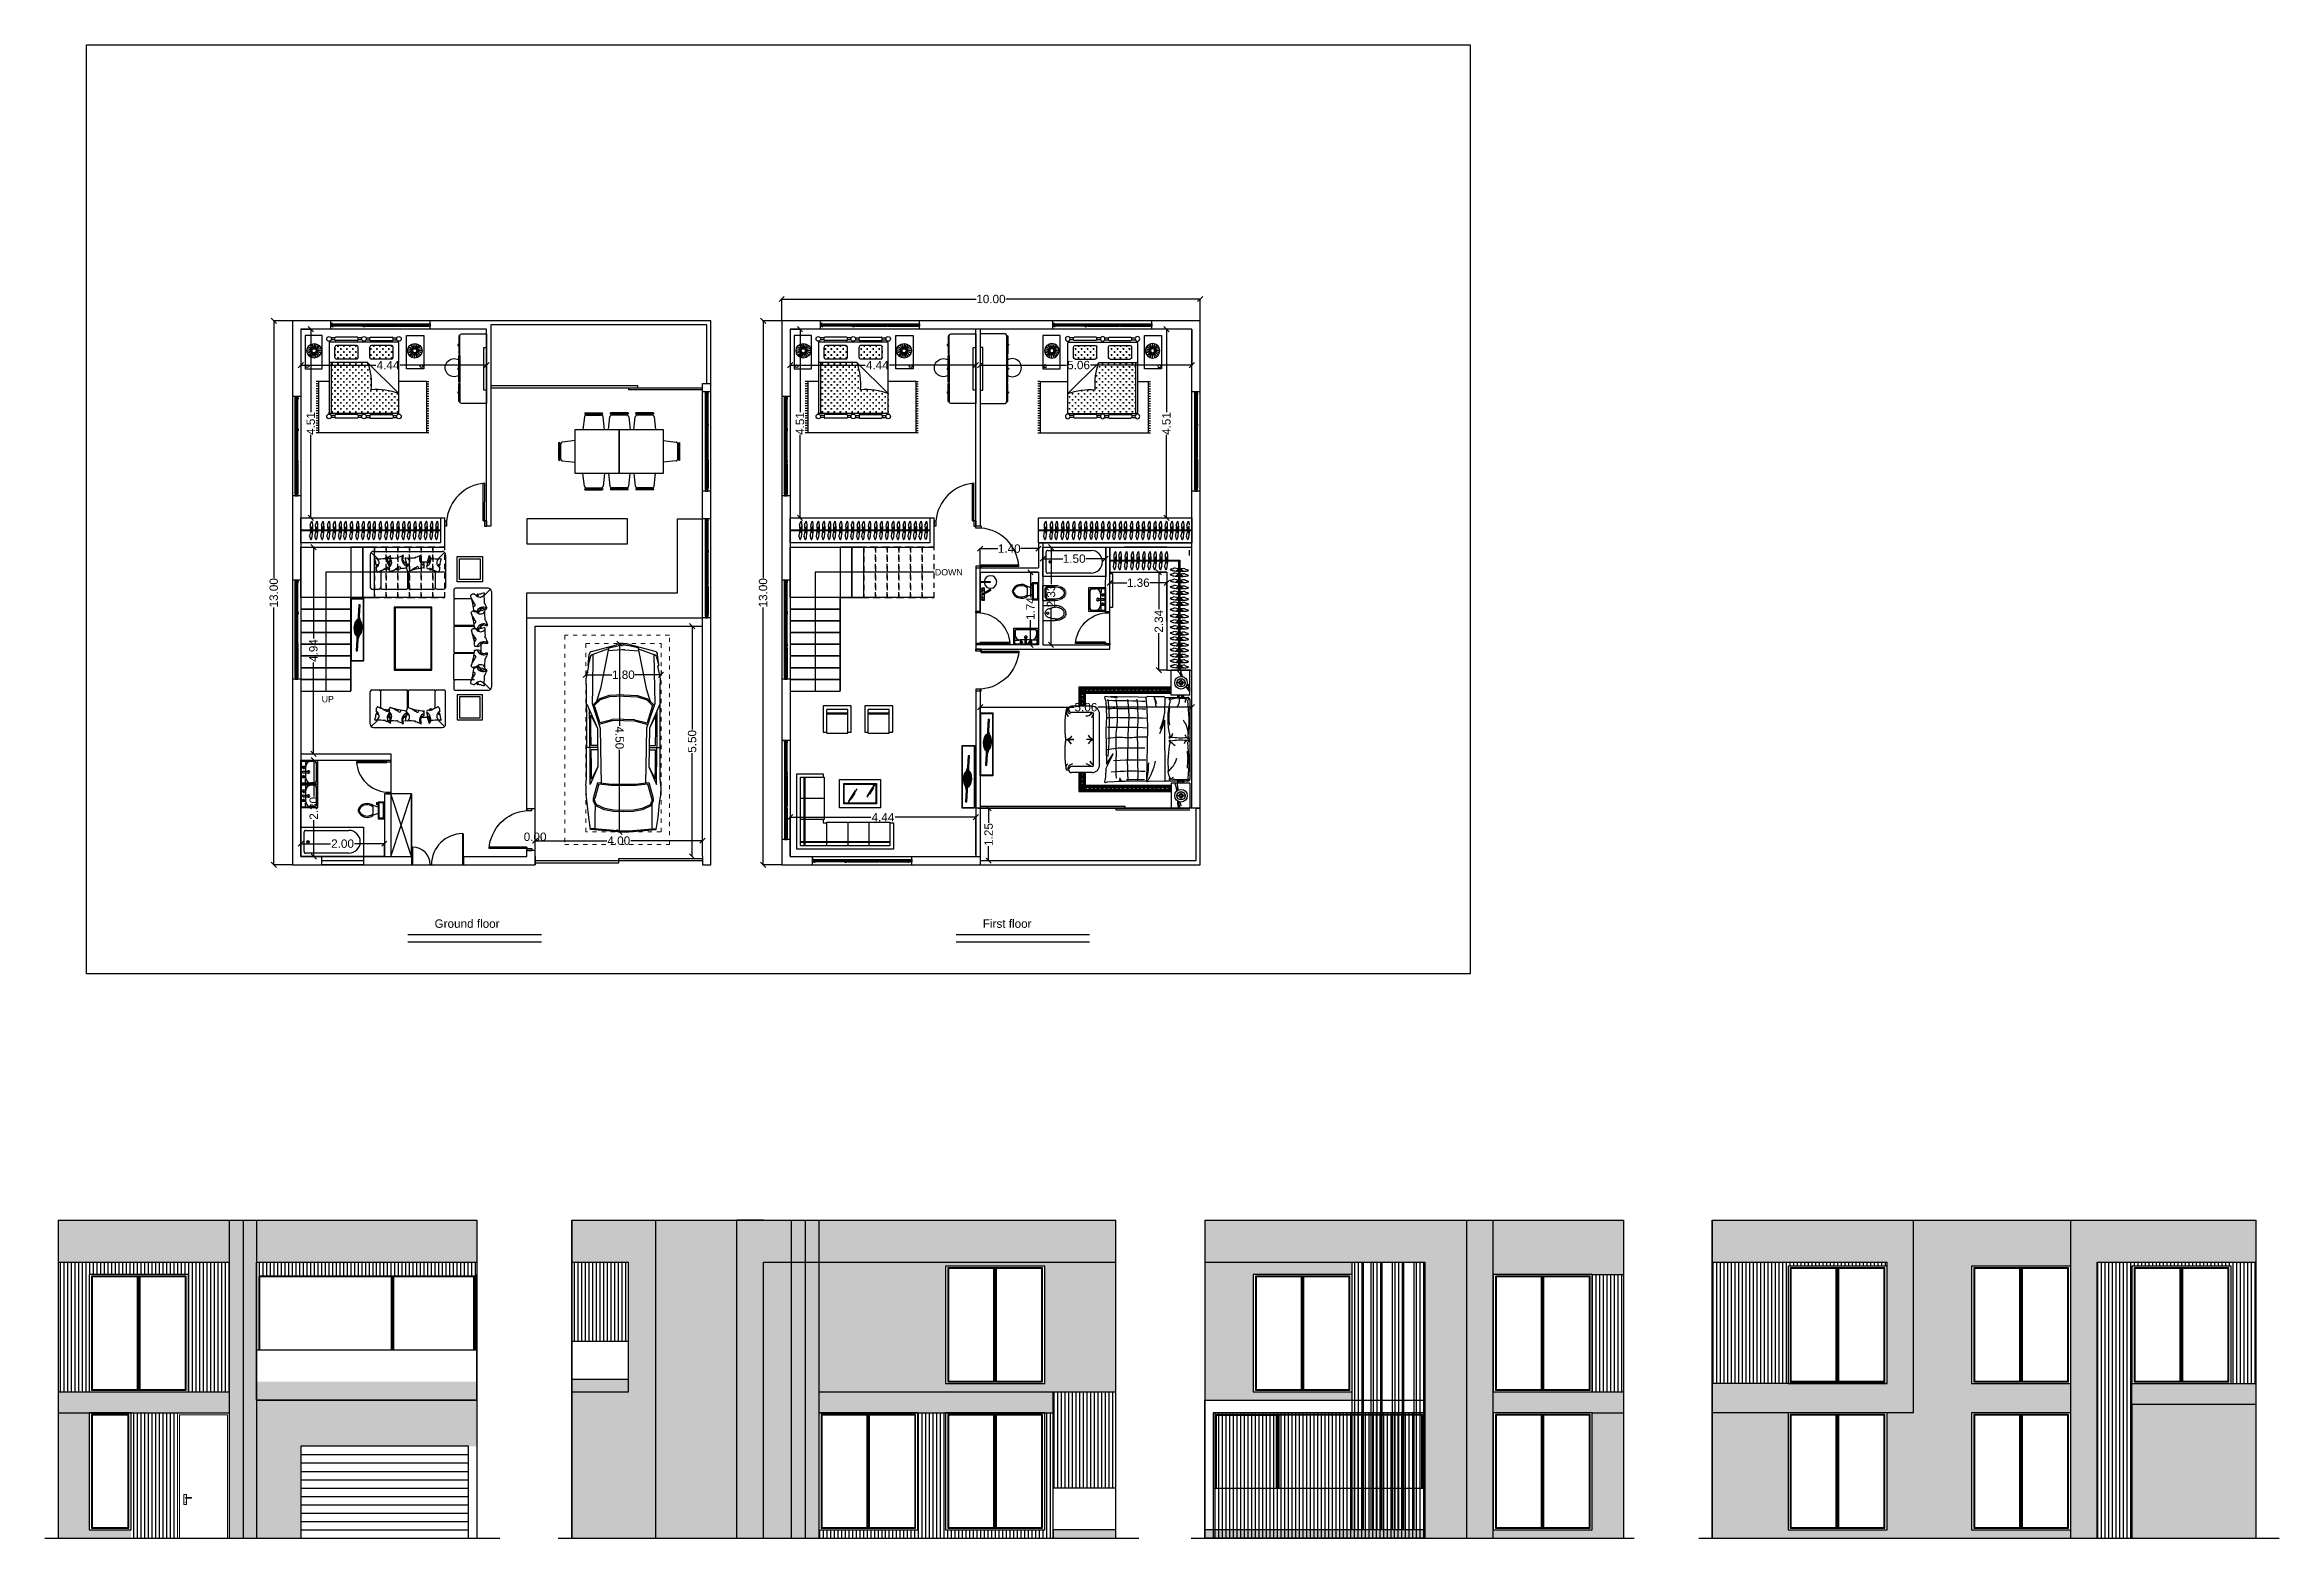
# Model space of a CAD drawing. Header units: inches. Extents: x 15.9 to 69.3, y 9.8 to 45.5.
import ezdxf

# ---------------------------------------------------------------- set-up
doc = ezdxf.new("R2010")
doc.units = ezdxf.units.IN
doc.header["$MEASUREMENT"] = 0
for name, pattern in [('ACAD_ISO07W100', [3, 0, -3]), ('DASHED2', [9.525, 6.35, -3.175]), ('HIDDEN', [0.375, 0.25, -0.125])]:
    doc.linetypes.add(name, pattern=pattern)
for name, color, linetype in [('1', 7, 'Continuous'), ('2', 2, 'Continuous'), ('B-FURNITURE', 22, 'Continuous'), ('B-SANTECH', 123, 'Continuous'), ('BATH', 41, 'Continuous'), ('CUR', 6, 'Continuous'), ('FUR', 1, 'Continuous'), ('furniture', 7, 'Continuous'), ('HID', 11, 'Continuous'), ('MOBILIARIO', 7, 'Continuous'), ('MOBILIARIO1', 7, 'Continuous'), ('MOBILIARIO2', 11, 'Continuous'), ('RED', 1, 'Continuous'), ('TEFRIŞ', 11, 'Continuous'), ('WINDOW', 8, 'Continuous'), ('wood', 26, 'Continuous')]:
    doc.layers.add(name, color=color, linetype=linetype)
doc.layers.add('door', color=80, linetype='Continuous', lineweight=15)
doc.layers.add('Mashin', color=144, linetype='Continuous', lineweight=0)
doc.styles.add('ATTR', font='romans.shx', dxfattribs={"width": 0.8, "height": 1.114828})
doc.styles.add('eng-kadr', font='arial.ttf')
doc.styles.get("Standard").update_dxf_attribs({"font": 'arial.ttf'})
doc.dimstyles.new('dim-col', dxfattribs={"dimscale": 0.05, "dimtxt": 4, "dimasz": 2.5, "dimexe": 0.2, "dimexo": 0.1, "dimgap": 0.5, "dimtad": 0, "dimzin": 0, "dimdsep": 46, "dimtxsty": 'eng-kadr', "dimblk1": 'OBLIQUE', "dimblk2": 'OBLIQUE', "dimsah": 1, "dimcen": 0.1, "dimclrd": 5, "dimclre": 5, "dimclrt": 256, "dimazin": 0, "dimtfac": 0.066667, "dimtofl": 0, "dimtmove": 2, "dimatfit": 2, "dimldrblk": 'OBLIQUE', "dimfxl": 0.2, "dimtolj": 1, "dimtzin": 0, "dimarcsym": 0})
pattern_1 = [(90, (-52.35252, 37.23948), (-0.0875, 1e-17), [])]
pattern_2 = [(360, (27941.711, 7985.355), (5.4539078, 5.4539078), [2.7269539, -8.1808617]), (90, (27943.0743, 7983.992), (-5.4539078, 5.4539078), [2.7269539, -8.1808617])]
pattern_3 = [(90, (0, 37.23948), (-0.0875, 1e-17), [])]

msp = doc.modelspace()

# ---------------------------------------------------------------- texts
at = {"ltscale": 0.05, "char_height": 0.15, "attachment_point": 1}
for s, insert in [('DOWN', (37.14, 33)), ('UP', (22.486, 29.97))]:
    msp.add_mtext_dynamic_manual_height_columns(s, width=1.41361, gutter_width=1, heights=[0], dxfattribs=dict(at, insert=insert))
at = {"ltscale": 0.06, "char_height": 0.2, "attachment_point": 1}
for s, insert in [('Ground floor', (25.184, 24.63)), ('First floor', (38.284, 24.63))]:
    msp.add_mtext_dynamic_manual_height_columns(s, width=2.11997, gutter_width=1, heights=[0], dxfattribs=dict(at, insert=insert))

# ---------------------------------------------------------------- blocks, each defined once
blk = doc.blocks.new('369652')
at = {"ltscale": 0.06}
for points in [[(66.653, -27.397), (66.653, -25.197), (62.653, -25.197), (62.653, -27.397)], [(62.653, -25.397), (66.653, -25.397)], [(62.653, -25.597), (66.653, -25.597)], [(62.653, -25.797), (66.653, -25.797)], [(62.653, -25.997), (66.653, -25.997)], [(62.653, -26.197), (66.653, -26.197)], [(62.653, -26.397), (66.653, -26.397)], [(62.653, -26.597), (66.653, -26.597)], [(62.653, -26.797), (66.653, -26.797)], [(62.653, -26.997), (66.653, -26.997)], [(62.653, -27.197), (66.653, -27.197)]]:
    blk.add_lwpolyline(points, dxfattribs=at)
blk = doc.blocks.new('25823')
at = {"layer": 'door', "color": 7}
for p, q in [((55.33, -26.628), (54.089, -26.628)), ((54.089, -26.628), (54.089, -29.628)), ((54.139, -26.678), (54.139, -29.628)), ((55.28, -26.678), (54.139, -26.678)), ((55.28, -26.678), (55.28, -29.628)), ((55.33, -26.628), (55.33, -29.628)), ((54.304, -28.579), (54.239, -28.579)), ((54.239, -28.579), (54.239, -28.821)), ((54.239, -28.821), (54.304, -28.821)), ((54.28, -28.654), (54.422, -28.654)), ((54.28, -28.673), (54.28, -28.654)), ((54.422, -28.673), (54.28, -28.673)), ((54.304, -28.654), (54.304, -28.579)), ((54.304, -28.821), (54.304, -28.673)), ((54.422, -28.654), (54.422, -28.673))]:
    blk.add_line(p, q, dxfattribs=at)
at = {"layer": 'door', "color": 7, "const_width": 0.0134}
blk.add_lwpolyline([(54.265, -28.768, 1), (54.278, -28.768, 1)], format="xyb", close=True, dxfattribs=at)
blk = doc.blocks.new('uyu')
for p, q in [((110.751, -12.73), (110.751, -12.288)), ((110.768, -12.73), (110.768, -12.288)), ((110.299, -12.73), (110.321, -12.73)), ((110.299, -12.73), (110.299, -12.792)), ((110.321, -12.792), (110.299, -12.792)), ((110.321, -12.73), (110.321, -12.792)), ((110.751, -12.73), (110.768, -12.73)), ((110.768, -12.73), (110.768, -12.792)), ((110.79, -12.73), (110.768, -12.73)), ((110.768, -12.792), (110.79, -12.792)), ((110.79, -12.73), (110.79, -12.792))]:
    blk.add_line(p, q)
blk.add_arc((110.802, -12.769), 0.482, 94.0085, 175.3572)
blk = doc.blocks.new('utiuy')
for p, q in [((108.797, -13.046), (108.797, -13.249)), ((108.797, -13.046), (108.801, -13.046)), ((108.801, -13.046), (108.801, -13.249)), ((109.384, -12.893), (109.377, -12.893)), ((109.377, -12.893), (109.377, -13.249)), ((109.384, -12.893), (109.384, -13.249)), ((108.792, -13.249), (108.801, -13.249)), ((109.005, -13.249), (109.012, -13.249)), ((109.018, -13.249), (109.011, -13.249)), ((109.392, -13.249), (109.377, -13.249))]:
    blk.add_line(p, q)
for centre, radius, start, end in [((108.801, -13.251), 0.205, 0.3126, 90), ((109.377, -13.251), 0.359, 90, 179.6874)]:
    blk.add_arc(centre, radius, start, end)
blk = doc.blocks.new('T-TABEAL')
for p, q in [((-0.528, 0.444), (-0.52, 0.444)), ((-0.5, 0.62), (-0.5, -0.62)), ((0, 0.65), (-0.47, 0.65)), ((0, -0.65), (0, 0.65)), ((-0.528, 0), (-0.52, 0)), ((-0.528, -0.444), (-0.52, -0.444)), ((-0.47, -0.65), (0, -0.65))]:
    blk.add_line(p, q)
for points in [[(-0.52, 0.274), (-0.5, 0.274), (-0.5, 0.614), (-0.52, 0.614)], [(-0.52, -0.25), (-0.5, -0.25), (-0.5, 0.25), (-0.52, 0.25)], [(-0.05, -0.4), (0, -0.4), (0, 0.4), (-0.05, 0.4)], [(-0.52, -0.274), (-0.5, -0.274), (-0.5, -0.614), (-0.52, -0.614)]]:
    blk.add_lwpolyline(points, close=True)
for centre, radius, start, end in [((-0.47, 0.62), 0.03, 90, 180), ((-0.605, -0.019), 0.17, 59.9688, 300.0312), ((-0.47, -0.62), 0.03, 180, 270)]:
    blk.add_arc(centre, radius, start, end)
for centre in [(-0.532, 0.445), (-0.532, 0), (-0.532, -0.444)]:
    blk.add_ellipse(centre, major_axis=(0, 0.0124), ratio=0.333329)
blk = doc.blocks.new('eee')
at = {"layer": '1'}
h = blk.add_hatch(dxfattribs=at)
h.set_pattern_fill('CROSS', color=256, scale=21.815631, angle=360, style=0)
h.set_pattern_definition(pattern_2)
h.paths.add_polyline_path([(142, 169.7), (142, 47.8), (49, 47.8), (49, 114.1, -0.115904), (99.2, 120.9, -0.115904), (106, 171.2), (140.6, 171.2, -0.414214)])
h = blk.add_hatch(dxfattribs=at)
h.set_pattern_fill('CROSS', color=256, scale=21.815631, angle=360, style=0)
h.set_pattern_definition(pattern_2)
h.paths.add_polyline_path([(18.3, 157.7, -0.414218), (21.1, 160.6, 0.000004), (21.1, 160.6), (40.1, 160.6, -0.414214), (42.9, 157.7), (42.9, 121, -0.414214), (40.1, 118.1), (21.1, 118.1, -0.414214), (18.3, 121)])
h.paths.add_polyline_path([(21.1, 96.9, 0.414214), (18.3, 94.1), (18.3, 57.4, 0.414214), (21.1, 54.5), (40.1, 54.5, 0.414214), (42.9, 57.4), (42.9, 94.1, 0.414214), (40.1, 96.9)])
for p, q in [((0, 216.7), (60.9, 216.7)), ((0, 185.3), (0, 216.7)), ((15.2, 204.3), (24.4, 201.3)), ((17.1, 208), (24.9, 202.3)), ((20, 210.9), (25.7, 203.1)), ((23.7, 212.8), (26.7, 203.7)), ((27.8, 213.4), (27.8, 203.8)), ((31.9, 212.8), (29, 203.7)), ((35.6, 210.9), (30, 203.1)), ((38.6, 208), (30.8, 202.3)), ((40.4, 204.3), (31.3, 201.3)), ((60.9, 216.7), (60.9, 185.3)), ((60.9, 204.2), (60.9, 204.2)), ((84, 221.6), (84, 226)), ((84, 221.5), (177.6, 221.5)), ((84, 221.5), (84, 171.2)), ((88.1, 221.6), (88.1, 226)), ((92.6, 221.6), (92.6, 226)), ((97.1, 221.6), (97.1, 226)), ((101.6, 221.6), (101.6, 226)), ((106.1, 221.6), (106.1, 226)), ((110.6, 221.6), (110.6, 226)), ((115.1, 221.6), (115.1, 226)), ((119.5, 221.6), (119.5, 226)), ((124, 221.6), (124, 226)), ((128.5, 221.6), (128.5, 226)), ((133, 221.6), (133, 226)), ((137.5, 221.6), (137.5, 226)), ((142, 221.6), (142, 226)), ((146.5, 221.6), (146.5, 226)), ((151, 221.6), (151, 226)), ((155.5, 221.6), (155.5, 226)), ((159.9, 221.6), (159.9, 226)), ((164.4, 221.6), (164.4, 226)), ((168.9, 221.6), (168.9, 226)), ((173.4, 221.6), (173.4, 226)), ((177.6, 226), (177.6, 20.1)), ((60.9, 185.3), (0, 185.3)), ((4.5, 160.6), (4.5, 167.3)), ((8, 160.6), (8, 167.3)), ((11.9, 169.7), (11.9, 45.3)), ((140.6, 171.2), (13.3, 171.2)), ((14.6, 200.2), (24.2, 200.2)), ((15.2, 196.1), (24.4, 199.1)), ((17.1, 192.4), (24.9, 198)), ((20, 189.5), (25.7, 197.2)), ((23.7, 187.6), (26.7, 196.7)), ((27.8, 186.9), (27.8, 196.5)), ((31.9, 187.6), (29, 196.7)), ((35.6, 189.5), (30, 197.2)), ((38.6, 192.4), (30.8, 198)), ((40.4, 196.1), (31.3, 199.1)), ((41.1, 200.2), (31.5, 200.2)), ((49, 114.1), (106, 171.2)), ((143.4, 171.2), (140.6, 171.2)), ((142, 169.7), (142, 45.3)), ((145.8, 160.6), (145.8, 167.3)), ((149.4, 160.6), (149.4, 167.3)), ((3.1, 119.6), (3.1, 159.1)), ((8, 160.6), (4.5, 160.6)), ((9.4, 119.6), (9.4, 159.1)), ((18.3, 157.7), (18.3, 121)), ((40.1, 160.6), (21.1, 160.6)), ((42.9, 157.7), (42.9, 121)), ((144.4, 119.6), (144.4, 159.1)), ((145.8, 160.6), (149.4, 160.6)), ((150.8, 119.6), (150.8, 159.1)), ((3.1, 95.5), (3.1, 55.9)), ((8, 118.1), (4.5, 118.1)), ((4.5, 111.4), (4.5, 118.1)), ((4.5, 103.7), (4.5, 96.9)), ((8, 96.9), (4.5, 96.9)), ((8, 111.4), (8, 118.1)), ((8, 103.7), (8, 96.9)), ((9.4, 95.5), (9.4, 55.9)), ((18.3, 94.1), (18.3, 57.4)), ((40.1, 118.1), (21.1, 118.1)), ((40.1, 96.9), (21.1, 96.9)), ((42.9, 94.1), (42.9, 57.4)), ((49, 114.1), (49, 43.9)), ((144.4, 95.5), (144.4, 55.9)), ((145.8, 111.4), (145.8, 118.1)), ((145.8, 118.1), (149.4, 118.1)), ((145.8, 103.7), (145.8, 96.9)), ((145.8, 96.9), (149.4, 96.9)), ((149.4, 111.4), (149.4, 118.1)), ((149.4, 103.7), (149.4, 96.9)), ((150.8, 95.5), (150.8, 55.9)), ((8, 54.5), (4.5, 54.5)), ((4.5, 54.5), (4.5, 47.8)), ((8, 54.5), (8, 47.8)), ((13.3, 43.9), (140.6, 43.9)), ((40.1, 54.5), (21.1, 54.5)), ((49, 47.8), (142, 47.8)), ((84, 43.9), (84, 24)), ((143.4, 43.9), (140.6, 43.9)), ((145.8, 54.5), (145.8, 47.8)), ((145.8, 54.5), (149.4, 54.5)), ((149.4, 54.5), (149.4, 47.8)), ((60.9, 31.4), (0, 31.4)), ((0, 31.4), (0, 0)), ((0, 0), (60.9, 0)), ((14.6, 16.5), (24.2, 16.5)), ((15.2, 20.6), (24.4, 17.6)), ((15.2, 12.4), (24.4, 15.4)), ((17.1, 24.3), (24.9, 18.7)), ((17.1, 8.7), (24.9, 14.4)), ((20, 27.2), (25.7, 19.5)), ((20, 5.8), (25.7, 13.6)), ((23.7, 29.1), (26.7, 20)), ((23.7, 3.9), (26.7, 13)), ((27.8, 29.8), (27.8, 20.2)), ((27.8, 3.3), (27.8, 12.9)), ((31.9, 29.1), (29, 20)), ((31.9, 3.9), (29, 13)), ((35.6, 27.2), (30, 19.5)), ((35.6, 5.8), (30, 13.6)), ((38.6, 24.3), (30.8, 18.7)), ((38.6, 8.7), (30.8, 14.4)), ((40.4, 20.6), (31.3, 17.6)), ((40.4, 12.4), (31.3, 15.4)), ((41.1, 16.5), (31.5, 16.5)), ((60.9, 0), (60.9, 31.4)), ((60.9, 12.5), (60.9, 12.5)), ((84, 24.6), (84, 20.1)), ((84, 24.6), (177.6, 24.6)), ((88.1, 24.6), (88.1, 20.1)), ((92.6, 24.6), (92.6, 20.1)), ((97.1, 24.6), (97.1, 20.1)), ((101.6, 24.6), (101.6, 20.1)), ((106.1, 24.6), (106.1, 20.1)), ((110.6, 24.6), (110.6, 20.1)), ((115.1, 24.6), (115.1, 20.1)), ((119.5, 24.6), (119.5, 20.1)), ((124, 24.6), (124, 20.1)), ((128.5, 24.6), (128.5, 20.1)), ((133, 24.6), (133, 20.1)), ((137.5, 24.6), (137.5, 20.1)), ((142, 24.6), (142, 20.1)), ((146.5, 24.6), (146.5, 20.1)), ((151, 24.6), (151, 20.1)), ((155.5, 24.6), (155.5, 20.1)), ((159.9, 24.6), (159.9, 20.1)), ((164.4, 24.6), (164.4, 20.1)), ((168.9, 24.6), (168.9, 20.1)), ((173.4, 24.6), (173.4, 20.1))]:
    blk.add_line(p, q, dxfattribs=at)
for centre, radius in [((27.8, 200.2), 13.3), ((27.8, 200.2), 3.65), ((55.9, 212.5), 2.68), ((6.2, 171.2), 4.21), ((147.6, 171.2), 4.21), ((6.2, 107.5), 4.21), ((147.6, 107.5), 4.21), ((6.2, 43.9), 4.21), ((147.6, 43.9), 4.21), ((27.8, 16.5), 13.3), ((27.8, 16.5), 3.65), ((55.9, 4.2), 2.68)]:
    blk.add_circle(centre, radius, dxfattribs=at)
for centre, radius, start, end in [((13.3, 169.7), 1.41, 90, 180), ((209.6, 131.6), 110.9, 159.1041, 185.5493), ((140.6, 169.7), 1.41, 0, 90), ((4.5, 159.1), 1.41, 90, 180), ((8, 159.1), 1.41, 0, 90), ((21.1, 157.7), 2.83, 90, 180), ((40.1, 157.7), 2.83, 0, 90), ((145.8, 159.1), 1.41, 90, 180), ((149.4, 159.1), 1.41, 0, 90), ((4.5, 119.6), 1.41, 180, 270), ((4.5, 95.5), 1.41, 90, 180), ((8, 119.6), 1.41, 270, 0), ((8, 95.5), 1.41, 0, 90), ((21.1, 121), 2.83, 180, 270), ((21.1, 94.1), 2.83, 90, 180), ((40.1, 121), 2.83, 270, 0), ((40.1, 94.1), 2.83, 0, 90), ((88.5, 10.5), 110.9, 84.4507, 110.8959), ((145.8, 119.6), 1.41, 180, 270), ((145.8, 95.5), 1.41, 90, 180), ((149.4, 119.6), 1.41, 270, 0), ((149.4, 95.5), 1.41, 0, 90), ((4.5, 55.9), 1.41, 180, 270), ((8, 55.9), 1.41, 270, 0), ((13.3, 45.3), 1.41, 180, 270), ((21.1, 57.4), 2.83, 180, 270), ((40.1, 57.4), 2.83, 270, 0), ((140.6, 45.3), 1.41, 270, 0), ((145.8, 55.9), 1.41, 180, 270), ((149.4, 55.9), 1.41, 270, 0)]:
    blk.add_arc(centre, radius, start, end, dxfattribs=at)
blk = doc.blocks.new('bvbvbvbv')
for points in [[(117.514, -6.243), (117.474, -6.243), (117.474, -6.303), (117.514, -6.303)], [(117.509, -6.248), (117.479, -6.248), (117.479, -6.298), (117.509, -6.298)], [(117.554, -6.303), (117.514, -6.303), (117.514, -6.263), (117.554, -6.263)], [(117.55, -6.299), (117.518, -6.299), (117.518, -6.267), (117.55, -6.267)], [(118.232, -6.303), (118.272, -6.303), (118.272, -6.263), (118.232, -6.263)], [(118.236, -6.299), (118.268, -6.299), (118.268, -6.267), (118.236, -6.267)], [(118.312, -6.303), (118.272, -6.303), (118.272, -6.263), (118.312, -6.263)], [(118.308, -6.299), (118.276, -6.299), (118.276, -6.267), (118.308, -6.267)], [(119.005, -6.303), (119.045, -6.303), (119.045, -6.263), (119.005, -6.263)], [(119.009, -6.299), (119.041, -6.299), (119.041, -6.267), (119.009, -6.267)], [(119.085, -6.303), (119.045, -6.303), (119.045, -6.263), (119.085, -6.263)], [(119.081, -6.299), (119.049, -6.299), (119.049, -6.267), (119.081, -6.267)], [(119.764, -6.303), (119.804, -6.303), (119.804, -6.263), (119.764, -6.263)], [(119.768, -6.299), (119.8, -6.299), (119.8, -6.267), (119.768, -6.267)], [(119.804, -6.243), (119.844, -6.243), (119.844, -6.303), (119.804, -6.303)], [(119.809, -6.248), (119.839, -6.248), (119.839, -6.298), (119.809, -6.298)]]:
    blk.add_lwpolyline(points, close=True)
at = {"layer": 'WINDOW', "ltscale": 5}
for p, q in [((117.509, -6.308), (117.509, -6.303)), ((117.509, -6.308), (117.534, -6.308)), ((117.514, -6.243), (119.804, -6.243)), ((117.534, -6.303), (117.534, -6.308)), ((117.554, -6.27), (117.564, -6.27)), ((117.554, -6.278), (117.564, -6.278)), ((117.554, -6.288), (117.564, -6.288)), ((117.554, -6.296), (117.564, -6.296)), ((118.23, -6.272), (117.556, -6.272)), ((117.556, -6.272), (117.556, -6.276)), ((118.23, -6.276), (117.556, -6.276)), ((118.23, -6.29), (117.556, -6.29)), ((117.556, -6.294), (117.556, -6.29)), ((118.23, -6.294), (117.556, -6.294)), ((118.227, -6.26), (117.559, -6.26)), ((118.227, -6.306), (117.559, -6.306)), ((117.564, -6.27), (117.564, -6.272)), ((118.232, -6.27), (117.564, -6.27)), ((117.564, -6.278), (117.564, -6.276)), ((117.564, -6.278), (117.564, -6.288)), ((117.564, -6.288), (117.564, -6.29)), ((117.564, -6.296), (117.564, -6.294)), ((118.232, -6.296), (117.564, -6.296)), ((118.232, -6.27), (118.222, -6.27)), ((118.222, -6.27), (118.222, -6.272)), ((118.222, -6.278), (118.222, -6.276)), ((118.232, -6.278), (118.222, -6.278)), ((118.222, -6.278), (118.222, -6.288)), ((118.232, -6.288), (118.222, -6.288)), ((118.222, -6.288), (118.222, -6.29)), ((118.222, -6.296), (118.222, -6.294)), ((118.232, -6.296), (118.222, -6.296)), ((118.23, -6.272), (118.23, -6.276)), ((118.23, -6.294), (118.23, -6.29)), ((118.252, -6.303), (118.252, -6.308)), ((118.252, -6.308), (118.292, -6.308)), ((118.292, -6.303), (118.292, -6.308)), ((118.312, -6.27), (118.322, -6.27)), ((118.312, -6.27), (118.995, -6.27)), ((118.312, -6.278), (118.322, -6.278)), ((118.312, -6.288), (118.322, -6.288)), ((118.312, -6.296), (118.322, -6.296)), ((118.312, -6.296), (118.995, -6.296)), ((118.314, -6.272), (118.314, -6.276)), ((118.314, -6.272), (119.003, -6.272)), ((118.314, -6.276), (119.003, -6.276)), ((118.314, -6.294), (118.314, -6.29)), ((118.314, -6.29), (119.003, -6.29)), ((118.314, -6.294), (119.003, -6.294)), ((118.317, -6.26), (119, -6.26)), ((118.317, -6.306), (119, -6.306)), ((118.322, -6.27), (118.322, -6.272)), ((118.322, -6.278), (118.322, -6.276)), ((118.322, -6.278), (118.322, -6.288)), ((118.322, -6.288), (118.322, -6.29)), ((118.322, -6.296), (118.322, -6.294)), ((119.005, -6.27), (118.995, -6.27)), ((118.995, -6.27), (118.995, -6.272)), ((118.995, -6.278), (118.995, -6.276)), ((119.005, -6.278), (118.995, -6.278)), ((118.995, -6.278), (118.995, -6.288)), ((119.005, -6.288), (118.995, -6.288)), ((118.995, -6.288), (118.995, -6.29)), ((118.995, -6.296), (118.995, -6.294)), ((119.005, -6.296), (118.995, -6.296)), ((119.003, -6.272), (119.003, -6.276)), ((119.003, -6.294), (119.003, -6.29)), ((119.025, -6.303), (119.025, -6.308)), ((119.065, -6.308), (119.025, -6.308)), ((119.065, -6.303), (119.065, -6.308)), ((119.085, -6.27), (119.095, -6.27)), ((119.085, -6.27), (119.754, -6.27)), ((119.085, -6.278), (119.095, -6.278)), ((119.085, -6.288), (119.095, -6.288)), ((119.085, -6.296), (119.095, -6.296)), ((119.085, -6.296), (119.754, -6.296)), ((119.087, -6.272), (119.087, -6.276)), ((119.087, -6.272), (119.762, -6.272)), ((119.087, -6.276), (119.762, -6.276)), ((119.087, -6.294), (119.087, -6.29)), ((119.087, -6.29), (119.762, -6.29)), ((119.087, -6.294), (119.762, -6.294)), ((119.09, -6.26), (119.759, -6.26)), ((119.09, -6.306), (119.759, -6.306)), ((119.095, -6.27), (119.095, -6.272)), ((119.095, -6.278), (119.095, -6.276)), ((119.095, -6.278), (119.095, -6.288)), ((119.095, -6.288), (119.095, -6.29)), ((119.095, -6.296), (119.095, -6.294)), ((119.764, -6.27), (119.754, -6.27)), ((119.754, -6.27), (119.754, -6.272)), ((119.754, -6.278), (119.754, -6.276)), ((119.764, -6.278), (119.754, -6.278)), ((119.754, -6.278), (119.754, -6.288)), ((119.764, -6.288), (119.754, -6.288)), ((119.754, -6.288), (119.754, -6.29)), ((119.754, -6.296), (119.754, -6.294)), ((119.764, -6.296), (119.754, -6.296)), ((119.762, -6.272), (119.762, -6.276)), ((119.762, -6.294), (119.762, -6.29)), ((119.784, -6.303), (119.784, -6.308)), ((119.809, -6.308), (119.784, -6.308)), ((119.809, -6.308), (119.809, -6.303))]:
    blk.add_line(p, q, dxfattribs=at)
for points in [[(117.559, -6.27), (117.559, -6.26), (117.554, -6.26), (117.554, -6.27)], [(117.559, -6.296), (117.559, -6.306), (117.554, -6.306), (117.554, -6.296)], [(117.558, -6.269), (117.558, -6.261), (117.555, -6.261), (117.555, -6.269)], [(117.558, -6.297), (117.558, -6.305), (117.555, -6.305), (117.555, -6.297)], [(118.227, -6.27), (118.227, -6.26), (118.232, -6.26), (118.232, -6.27)], [(118.227, -6.296), (118.227, -6.306), (118.232, -6.306), (118.232, -6.296)], [(118.228, -6.269), (118.228, -6.261), (118.231, -6.261), (118.231, -6.269)], [(118.228, -6.297), (118.228, -6.305), (118.231, -6.305), (118.231, -6.297)], [(118.317, -6.27), (118.317, -6.26), (118.312, -6.26), (118.312, -6.27)], [(118.317, -6.296), (118.317, -6.306), (118.312, -6.306), (118.312, -6.296)], [(118.316, -6.269), (118.316, -6.261), (118.313, -6.261), (118.313, -6.269)], [(118.316, -6.297), (118.316, -6.305), (118.313, -6.305), (118.313, -6.297)], [(119, -6.27), (119, -6.26), (119.005, -6.26), (119.005, -6.27)], [(119, -6.296), (119, -6.306), (119.005, -6.306), (119.005, -6.296)], [(119.001, -6.269), (119.001, -6.261), (119.004, -6.261), (119.004, -6.269)], [(119.001, -6.297), (119.001, -6.305), (119.004, -6.305), (119.004, -6.297)], [(119.09, -6.27), (119.09, -6.26), (119.085, -6.26), (119.085, -6.27)], [(119.09, -6.296), (119.09, -6.306), (119.085, -6.306), (119.085, -6.296)], [(119.089, -6.269), (119.089, -6.261), (119.086, -6.261), (119.086, -6.269)], [(119.089, -6.297), (119.089, -6.305), (119.086, -6.305), (119.086, -6.297)], [(119.759, -6.27), (119.759, -6.26), (119.764, -6.26), (119.764, -6.27)], [(119.759, -6.296), (119.759, -6.306), (119.764, -6.306), (119.764, -6.296)], [(119.76, -6.269), (119.76, -6.261), (119.763, -6.261), (119.763, -6.269)], [(119.76, -6.297), (119.76, -6.305), (119.763, -6.305), (119.763, -6.297)]]:
    blk.add_lwpolyline(points, close=True, dxfattribs=at)
blk = doc.blocks.new('WCLOSF3T')
for p, q in [((-10, -8.5), (-8, -8.5)), ((-10, -9.5), (-10, -8.5)), ((-7, -9.5), (-10, -9.5)), ((-8, -8.5), (-8, -8)), ((-7, -8), (-7, -9.5)), ((-4, -8), (-6, -14)), ((4, -14), (-4, -14)), ((4, -8), (6, -14)), ((9.5, -6), (9.5, -2))]:
    blk.add_line(p, q)
blk.add_lwpolyline([(10.5, -8), (10.5, 0), (-10.5, 0), (-10.5, -8)], close=True)
for points in [[(-9.5, -2), (-9.5, -6)], [(8.5, -1), (-8.5, -1)], [(-8.5, -7), (8.5, -7)]]:
    blk.add_lwpolyline(points)
for centre, radius, start, end in [((-8.6, -1.9), 0.884, 81.8699, 188.1301), ((-8.6, -6.1), 0.884, 171.8699, 278.1301), ((3.5, -21.6), 12.2, 141.4691, 247.9714), ((4.2, -21.8), 11.3, 136.3677, 238.9468), ((-3.5, -21.6), 12.2, 292.0284, 38.5307), ((-4.2, -21.8), 11.3, 301.053, 43.6321), ((8.6, -1.9), 0.884, 351.8699, 98.1301), ((8.6, -6.1), 0.884, 261.8699, 8.1301), ((0, -27.9), 4, 245.7318, 294.2682), ((0, -29), 4, 254.8605, 285.1395)]:
    blk.add_arc(centre, radius, start, end)
at = {"style": 'ATTR', "width": 0.8, "flags": 9}
blk.add_attdef('ESTCODE', (0, 0), '', height=0.7, dxfattribs=at)
blk = doc.blocks.new('m05')
at = {"color": 0}
for p, q in [((327.403, 41.474), (327.403, 41.874)), ((327.403, 41.874), (327.973, 41.874)), ((327.423, 41.554), (327.423, 41.834)), ((327.423, 41.764), (327.521, 41.764)), ((327.443, 41.854), (327.933, 41.854)), ((327.521, 41.764), (327.524, 41.751)), ((327.553, 41.754), (327.553, 41.854)), ((327.553, 41.754), (327.823, 41.754)), ((327.588, 41.804), (327.558, 41.804)), ((327.588, 41.804), (327.588, 41.839)), ((327.588, 41.804), (327.617, 41.804)), ((327.588, 41.804), (327.588, 41.764)), ((327.788, 41.804), (327.758, 41.804)), ((327.788, 41.804), (327.788, 41.839)), ((327.788, 41.804), (327.788, 41.764)), ((327.788, 41.804), (327.817, 41.804)), ((327.823, 41.754), (327.823, 41.854)), ((327.854, 41.764), (327.851, 41.751)), ((327.953, 41.764), (327.854, 41.764)), ((327.953, 41.834), (327.953, 41.554)), ((327.973, 41.874), (327.973, 41.474)), ((327.973, 41.474), (327.403, 41.474)), ((327.433, 41.554), (327.433, 41.634)), ((327.893, 41.504), (327.483, 41.504)), ((327.893, 41.494), (327.483, 41.494)), ((327.943, 41.554), (327.943, 41.634)), ((327.943, 41.584), (327.943, 41.604))]:
    blk.add_line(p, q, dxfattribs=at)
for points in [[(327.67, 41.82), (327.67, 41.711)], [(327.708, 41.82), (327.708, 41.711)]]:
    blk.add_lwpolyline(points)
for centre, radius in [((327.588, 41.804), 0.02), ((327.588, 41.804), 0.01), ((327.788, 41.804), 0.02), ((327.788, 41.804), 0.01)]:
    blk.add_circle(centre, radius, dxfattribs=at)
for centre, radius, start, end in [((327.443, 41.834), 0.02, 90, 180), ((327.553, 41.634), 0.12, 90, 180), ((327.689, 41.688), 0.0313, 127.154, 52.846), ((327.689, 41.82), 0.0189, 359.8812, 180.1188), ((327.689, 41.711), 0.0189, 179.8812, 0.1188), ((327.823, 41.634), 0.12, 0, 90), ((327.933, 41.834), 0.02, 0, 90), ((327.483, 41.554), 0.06, 180, 270), ((327.483, 41.554), 0.05, 180, 270), ((327.893, 41.554), 0.06, 270, 0), ((327.893, 41.554), 0.05, 270, 0)]:
    blk.add_arc(centre, radius, start, end, dxfattribs=at)
blk = doc.blocks.new('f07')
for p, q in [((94.678, 160.673), (94.717, 160.673)), ((94.697, 160.693), (94.697, 160.654))]:
    blk.add_line(p, q)
for points in [[(95.62, 160.323), (94.522, 160.323), (94.522, 161.023), (95.62, 161.023)], [(94.6, 160.44), (94.6, 160.907)], [(94.639, 160.946), (95.62, 160.946)], [(95.62, 161.023), (96.022, 161.023), (96.022, 160.323), (95.62, 160.323)], [(95.62, 160.946), (95.672, 160.946)], [(95.62, 160.401), (94.639, 160.401)], [(95.672, 160.401), (95.62, 160.401)]]:
    blk.add_lwpolyline(points)
for radius in [0.0292, 0.0194]:
    blk.add_circle((94.697, 160.673), radius)
for centre, radius, start, end in [((94.634, 160.912), 0.0344, 81.8699, 188.1301), ((95.672, 160.673), 0.272, 270, 90), ((94.634, 160.435), 0.0344, 171.8699, 278.1301)]:
    blk.add_arc(centre, radius, start, end)
blk = doc.blocks.new('_Oblique')
at = {"color": 0, "lineweight": -2}
blk.add_line((-0.5, -0.5), (0.5, 0.5), dxfattribs=at)
blk = doc.blocks.new('*D1921')
at = {"color": 5, "lineweight": -2, "ltscale": 0.06, "transparency": 16777216}
for p, q in [((21.991, 38.735), (22.235, 38.735)), ((22.225, 38.735), (22.225, 36.75)), ((22.225, 34.225), (22.225, 36.211)), ((21.991, 34.225), (22.235, 34.225))]:
    blk.add_line(p, q, dxfattribs=at)
at = {"layer": 'Defpoints', "color": 0, "ltscale": 0.06, "transparency": 16777216}
for p in [(21.986, 38.735), (21.986, 34.225), (22.225, 34.225)]:
    blk.add_point(p, dxfattribs=at)
at = {"color": 5, "lineweight": -2, "ltscale": 0.06, "transparency": 16777216, "xscale": 0.125, "yscale": 0.125, "zscale": 0.125}
for p, rotation in [((22.225, 38.735), 90), ((22.225, 34.225), 270)]:
    blk.add_blockref('_Oblique', p, dxfattribs=dict(at, rotation=rotation))
at = {"ltscale": 0.06, "transparency": 16777216, "insert": (22.225, 36.48), "char_height": 0.2, "attachment_point": 5, "rotation": 90, "style": 'eng-kadr'}
blk.add_mtext('\\A1;4.51', dxfattribs=at)
blk = doc.blocks.new('*D1922')
at = {"color": 5, "lineweight": -2, "ltscale": 0.06, "transparency": 16777216}
for p, q in [((21.986, 38.613), (21.986, 37.865)), ((26.426, 38.613), (26.426, 37.865)), ((21.986, 37.875), (23.784, 37.875)), ((26.426, 37.875), (24.36, 37.875))]:
    blk.add_line(p, q, dxfattribs=at)
at = {"layer": 'Defpoints', "color": 0, "ltscale": 0.06, "transparency": 16777216}
for p in [(21.986, 38.618), (26.426, 38.618), (26.426, 37.875)]:
    blk.add_point(p, dxfattribs=at)
at = {"color": 5, "lineweight": -2, "ltscale": 0.06, "transparency": 16777216, "xscale": 0.125, "yscale": 0.125, "zscale": 0.125, "rotation": 180}
blk.add_blockref('_Oblique', (21.986, 37.875), dxfattribs=at)
at = {"color": 5, "lineweight": -2, "ltscale": 0.06, "transparency": 16777216, "xscale": 0.125, "yscale": 0.125, "zscale": 0.125}
blk.add_blockref('_Oblique', (26.426, 37.875), dxfattribs=at)
at = {"ltscale": 0.06, "transparency": 16777216, "insert": (24.072, 37.875), "char_height": 0.2, "attachment_point": 5, "style": 'eng-kadr'}
blk.add_mtext('\\A1;4.44', dxfattribs=at)
blk = doc.blocks.new('*D1923')
at = {"color": 5, "lineweight": -2, "ltscale": 0.06, "transparency": 16777216}
blk.add_line((27.586, 25.94), (27.586, 26.464), dxfattribs=at)
blk.add_line((27.586, 25.94), (27.586, 26.464), dxfattribs=at)
at = {"layer": 'Defpoints', "color": 0, "ltscale": 0.06, "transparency": 16777216}
for p in [(27.586, 26.454), (27.586, 25.935), (27.586, 25.935)]:
    blk.add_point(p, dxfattribs=at)
at = {"ltscale": 0.06, "transparency": 16777216, "insert": (27.586, 26.604), "char_height": 0.2, "attachment_point": 5, "style": 'eng-kadr'}
blk.add_mtext('\\A1;0.00', dxfattribs=at)
blk = doc.blocks.new('*D1924')
at = {"color": 5, "lineweight": -2, "ltscale": 0.06, "transparency": 16777216}
for p, q in [((21.781, 38.935), (21.331, 38.935)), ((21.341, 38.935), (21.341, 32.788)), ((21.341, 25.935), (21.341, 32.082)), ((21.781, 25.935), (21.331, 25.935))]:
    blk.add_line(p, q, dxfattribs=at)
at = {"layer": 'Defpoints', "color": 0, "ltscale": 0.06, "transparency": 16777216}
for p in [(21.786, 38.935), (21.341, 25.935), (21.786, 25.935)]:
    blk.add_point(p, dxfattribs=at)
at = {"color": 5, "lineweight": -2, "ltscale": 0.06, "transparency": 16777216, "xscale": 0.125, "yscale": 0.125, "zscale": 0.125}
for p, rotation in [((21.341, 38.935), 90), ((21.341, 25.935), 270)]:
    blk.add_blockref('_Oblique', p, dxfattribs=dict(at, rotation=rotation))
at = {"ltscale": 0.06, "transparency": 16777216, "insert": (21.341, 32.435), "char_height": 0.2, "attachment_point": 5, "rotation": 90, "style": 'eng-kadr'}
blk.add_mtext('\\A1;13.00', dxfattribs=at)
blk = doc.blocks.new('*D1925')
at = {"color": 5, "lineweight": -2, "ltscale": 0.06, "transparency": 16777216}
for p, q in [((21.991, 33.525), (22.298, 33.525)), ((22.288, 33.525), (22.288, 31.343)), ((22.288, 28.585), (22.288, 30.767)), ((21.991, 28.585), (22.298, 28.585))]:
    blk.add_line(p, q, dxfattribs=at)
at = {"layer": 'Defpoints', "color": 0, "ltscale": 0.06, "transparency": 16777216}
for p in [(21.986, 33.525), (22.288, 33.525), (21.986, 28.585)]:
    blk.add_point(p, dxfattribs=at)
at = {"color": 5, "lineweight": -2, "ltscale": 0.06, "transparency": 16777216, "xscale": 0.125, "yscale": 0.125, "zscale": 0.125}
for p, rotation in [((22.288, 33.525), 90), ((22.288, 28.585), 270)]:
    blk.add_blockref('_Oblique', p, dxfattribs=dict(at, rotation=rotation))
at = {"ltscale": 0.06, "transparency": 16777216, "insert": (22.288, 31.055), "char_height": 0.2, "attachment_point": 5, "rotation": 90, "style": 'eng-kadr'}
blk.add_mtext('\\A1;4.94', dxfattribs=at)
blk = doc.blocks.new('*D1926')
at = {"color": 5, "lineweight": -2, "ltscale": 0.06, "transparency": 16777216}
for p, q in [((21.991, 28.435), (22.307, 28.435)), ((22.297, 28.435), (22.297, 27.571)), ((22.297, 26.135), (22.297, 26.999)), ((21.991, 26.135), (22.307, 26.135))]:
    blk.add_line(p, q, dxfattribs=at)
at = {"layer": 'Defpoints', "color": 0, "ltscale": 0.06, "transparency": 16777216}
for p in [(21.986, 28.435), (21.986, 26.135), (22.297, 26.135)]:
    blk.add_point(p, dxfattribs=at)
at = {"color": 5, "lineweight": -2, "ltscale": 0.06, "transparency": 16777216, "xscale": 0.125, "yscale": 0.125, "zscale": 0.125}
for p, rotation in [((22.297, 28.435), 90), ((22.297, 26.135), 270)]:
    blk.add_blockref('_Oblique', p, dxfattribs=dict(at, rotation=rotation))
at = {"ltscale": 0.06, "transparency": 16777216, "insert": (22.297, 27.285), "char_height": 0.2, "attachment_point": 5, "rotation": 90, "style": 'eng-kadr'}
blk.add_mtext('\\A1;2.30', dxfattribs=at)
blk = doc.blocks.new('*D1911')
at = {"color": 5, "lineweight": -2, "ltscale": 0.06, "transparency": 16777216}
for p, q in [((21.986, 26.14), (21.986, 26.45)), ((21.986, 26.44), (22.699, 26.44)), ((23.984, 26.44), (23.271, 26.44)), ((23.984, 26.14), (23.984, 26.45))]:
    blk.add_line(p, q, dxfattribs=at)
at = {"layer": 'Defpoints', "color": 0, "ltscale": 0.06, "transparency": 16777216}
for p in [(23.984, 26.44), (21.986, 26.135), (23.984, 26.135)]:
    blk.add_point(p, dxfattribs=at)
at = {"color": 5, "lineweight": -2, "ltscale": 0.06, "transparency": 16777216, "xscale": 0.125, "yscale": 0.125, "zscale": 0.125, "rotation": 180}
blk.add_blockref('_Oblique', (21.986, 26.44), dxfattribs=at)
at = {"color": 5, "lineweight": -2, "ltscale": 0.06, "transparency": 16777216, "xscale": 0.125, "yscale": 0.125, "zscale": 0.125}
blk.add_blockref('_Oblique', (23.984, 26.44), dxfattribs=at)
at = {"ltscale": 0.06, "transparency": 16777216, "insert": (22.985, 26.44), "char_height": 0.2, "attachment_point": 5, "style": 'eng-kadr'}
blk.add_mtext('\\A1;2.00', dxfattribs=at)
blk = doc.blocks.new('car2')
at = {"color": 1}
for points in [[(1054.777, 427.208), (1054.777, 427.231)], [(1054.777, 422.731), (1054.777, 422.769)]]:
    blk.add_lwpolyline(points, dxfattribs=at)
at = {"layer": 'Mashin', "color": 1, "linetype": 'ACAD_ISO07W100', "ltscale": 0.04}
blk.add_lwpolyline([(1053.877, 427.231), (1055.677, 427.231), (1055.677, 422.731), (1053.877, 422.731), (1053.877, 427.231)], dxfattribs=at)
at = {"layer": 'RED', "color": 1}
for p, q in [((1053.992, 427.169), (1053.949, 426.888)), ((1054.645, 427.202), (1053.989, 427.145)), ((1054.645, 427.226), (1053.992, 427.169)), ((1054.909, 427.226), (1055.563, 427.169)), ((1054.909, 427.202), (1055.565, 427.145)), ((1055.563, 427.169), (1055.605, 426.888)), ((1053.949, 426.888), (1053.914, 426.538)), ((1054.099, 426.888), (1054.097, 427.155)), ((1054.1, 426.573), (1054.099, 426.888)), ((1055.455, 426.573), (1055.456, 426.888)), ((1055.456, 426.888), (1055.457, 427.155)), ((1055.605, 426.888), (1055.64, 426.538)), ((1053.882, 426.122), (1053.898, 425.957)), ((1053.914, 426.538), (1053.886, 426.341)), ((1054.066, 426.426), (1054.066, 426.426)), ((1055.071, 426.117), (1055.363, 426.085)), ((1055.363, 426.085), (1055.46, 426.434)), ((1055.64, 426.538), (1055.668, 426.341)), ((1055.673, 426.122), (1055.657, 425.957)), ((1053.898, 425.957), (1053.899, 425.677)), ((1053.899, 425.677), (1053.902, 424.755)), ((1053.982, 425.677), (1053.972, 424.755)), ((1053.987, 426.094), (1053.983, 425.677)), ((1054.168, 425.677), (1053.987, 426.094)), ((1054.012, 425.677), (1054.008, 425.266)), ((1054.016, 425.972), (1054.013, 425.677)), ((1054.168, 425.677), (1054.016, 425.972)), ((1054.156, 424.755), (1054.168, 425.677)), ((1054.223, 424.755), (1054.239, 425.677)), ((1054.241, 425.677), (1054.246, 426.061)), ((1055.314, 425.677), (1055.308, 426.061)), ((1055.331, 424.755), (1055.316, 425.677)), ((1055.386, 425.677), (1055.568, 426.094)), ((1055.386, 425.677), (1055.539, 425.972)), ((1055.398, 424.754), (1055.386, 425.677)), ((1055.539, 425.972), (1055.541, 425.677)), ((1055.543, 425.677), (1055.546, 425.266)), ((1055.568, 426.094), (1055.571, 425.677)), ((1055.573, 425.677), (1055.582, 424.755)), ((1055.655, 425.677), (1055.652, 424.755)), ((1055.657, 425.957), (1055.656, 425.677)), ((1054.162, 425.215), (1053.9, 425.215)), ((1053.901, 425.165), (1053.9, 425.165)), ((1054.007, 425.165), (1054.003, 424.755)), ((1054.162, 425.165), (1054.007, 425.165)), ((1054.162, 425.266), (1054.008, 425.266)), ((1055.392, 425.266), (1055.546, 425.266)), ((1055.392, 425.215), (1055.654, 425.215)), ((1055.392, 425.165), (1055.547, 425.165)), ((1055.547, 425.165), (1055.552, 424.755)), ((1053.902, 424.755), (1053.899, 423.805)), ((1053.904, 424.175), (1054.156, 424.754)), ((1053.972, 424.755), (1053.969, 424.324)), ((1054.003, 424.755), (1054, 424.437)), ((1054, 424.437), (1054.156, 424.754)), ((1054.03, 424.162), (1054.223, 424.751)), ((1054.078, 424.211), (1054.213, 424.624)), ((1054.156, 424.754), (1054.156, 424.755)), ((1054.51, 424.577), (1054.193, 424.66)), ((1054.503, 424.548), (1054.213, 424.624)), ((1054.223, 424.751), (1054.223, 424.755)), ((1054.777, 424.536), (1054.509, 424.547)), ((1054.777, 424.566), (1054.51, 424.577)), ((1054.777, 424.566), (1055.044, 424.577)), ((1054.777, 424.536), (1055.045, 424.547)), ((1055.044, 424.577), (1055.361, 424.66)), ((1055.052, 424.548), (1055.341, 424.624)), ((1055.331, 424.751), (1055.331, 424.755)), ((1055.525, 424.162), (1055.331, 424.751)), ((1055.477, 424.211), (1055.341, 424.624)), ((1055.398, 424.754), (1055.398, 424.755)), ((1055.555, 424.438), (1055.398, 424.754)), ((1055.651, 424.175), (1055.398, 424.754)), ((1055.552, 424.755), (1055.555, 424.438)), ((1055.582, 424.755), (1055.586, 424.324)), ((1055.652, 424.755), (1055.655, 423.805)), ((1054.038, 423.805), (1054.03, 424.162)), ((1054.204, 424.048), (1054.043, 424.203)), ((1054.22, 424.074), (1054.078, 424.211)), ((1054.23, 423.805), (1054.137, 424.112)), ((1054.439, 423.974), (1054.204, 424.048)), ((1054.444, 424.004), (1054.22, 424.074)), ((1054.777, 423.955), (1054.439, 423.974)), ((1054.777, 423.985), (1054.444, 424.004)), ((1054.777, 423.985), (1055.11, 424.004)), ((1054.777, 423.955), (1055.116, 423.974)), ((1055.11, 424.004), (1055.335, 424.074)), ((1055.116, 423.974), (1055.351, 424.048)), ((1055.325, 423.805), (1055.417, 424.112)), ((1055.335, 424.074), (1055.477, 424.211)), ((1055.351, 424.048), (1055.511, 424.203)), ((1055.517, 423.805), (1055.525, 424.162)), ((1053.899, 423.805), (1053.889, 423.57)), ((1053.889, 423.57), (1053.954, 423.259)), ((1054.05, 422.988), (1054.038, 423.805)), ((1054.431, 422.808), (1054.23, 423.805)), ((1055.124, 422.808), (1055.325, 423.805)), ((1055.504, 422.994), (1055.517, 423.805)), ((1055.665, 423.57), (1055.6, 423.259)), ((1055.655, 423.805), (1055.665, 423.57)), ((1053.954, 423.259), (1053.932, 423.253)), ((1053.932, 423.253), (1053.959, 422.988)), ((1053.993, 423.031), (1053.932, 423.249)), ((1054.015, 422.922), (1054.615, 422.757)), ((1054.42, 422.859), (1054.025, 422.997)), ((1054.74, 422.882), (1054.412, 422.902)), ((1054.815, 422.882), (1055.143, 422.902)), ((1055.539, 422.922), (1054.939, 422.757)), ((1055.134, 422.859), (1055.529, 422.997)), ((1055.562, 423.031), (1055.622, 423.249)), ((1055.622, 423.253), (1055.595, 422.988)), ((1055.6, 423.259), (1055.622, 423.253)), ((1054.426, 422.831), (1054.649, 422.783)), ((1055.128, 422.831), (1054.906, 422.783))]:
    blk.add_line(p, q, dxfattribs=at)
for points in [[(1054.086, 426.552), (1054.12, 426.603), (1054.321, 426.703), (1054.532, 426.74), (1054.777, 426.75), (1055.017, 426.741), (1055.233, 426.703), (1055.434, 426.603), (1055.469, 426.552, -0.21834), (1055.489, 426.426), (1055.385, 426.052), (1055.068, 426.087), (1054.777, 426.091), (1054.486, 426.087), (1054.17, 426.052), (1054.067, 426.423)], [(1054.111, 426.536), (1054.141, 426.58), (1054.33, 426.674), (1054.536, 426.71), (1054.777, 426.72), (1055.014, 426.711), (1055.224, 426.674), (1055.414, 426.58), (1055.443, 426.536, -0.21834), (1055.46, 426.434)]]:
    blk.add_lwpolyline(points, format="xyb", dxfattribs=at)
blk.add_lwpolyline([(1054.096, 426.431), (1054.192, 426.085), (1054.484, 426.117), (1054.777, 426.121), (1055.069, 426.117)], dxfattribs=at)
for centre, radius, start, end in [((1054.777, 425.7), 1.531, 85.0592, 94.9408), ((1054.777, 425.676), 1.531, 85.0592, 94.9408), ((1054.796, 426.212), 0.919, 171.9284, 185.6257), ((1054.213, 426.467), 0.153, 146.264, 196.8198), ((1054.213, 426.467), 0.123, 146.264, 196.8198), ((1054.758, 426.212), 0.919, 354.3743, 8.0716), ((1054.035, 422.995), 0.0766, 185.8102, 254.6615), ((1054.042, 423.045), 0.051, 195.4862, 250.7894), ((1055.513, 423.045), 0.051, 289.2106, 344.5138), ((1055.519, 422.995), 0.0766, 285.3385, 354.1898), ((1054.777, 423.348), 0.613, 254.6615, 285.3385), ((1054.777, 423.382), 0.613, 257.9052, 282.0948), ((1054.777, 423.493), 0.613, 266.4735, 273.5265)]:
    blk.add_arc(centre, radius, start, end, dxfattribs=at)
blk = doc.blocks.new('*D46')
at = {"color": 5, "lineweight": -2, "transparency": 16777216}
for p, q in [((1047.456, 446.546), (1047.567, 446.546)), ((1047.557, 446.546), (1047.557, 445.921)), ((1047.557, 444.746), (1047.557, 445.371)), ((1047.456, 444.746), (1047.567, 444.746))]:
    blk.add_line(p, q, dxfattribs=at)
at = {"layer": 'Defpoints', "color": 0, "transparency": 16777216}
for p in [(1047.451, 446.546), (1047.451, 444.746), (1047.557, 444.746)]:
    blk.add_point(p, dxfattribs=at)
at = {"color": 5, "lineweight": -2, "transparency": 16777216, "xscale": 0.125, "yscale": 0.125, "zscale": 0.125}
for p, rotation in [((1047.557, 446.546), 90), ((1047.557, 444.746), 270)]:
    blk.add_blockref('_Oblique', p, dxfattribs=dict(at, rotation=rotation))
at = {"transparency": 16777216, "insert": (1047.557, 445.646), "char_height": 0.2, "attachment_point": 5, "rotation": 90, "style": 'eng-kadr'}
blk.add_mtext('\\A1;1.80', dxfattribs=at)
blk = doc.blocks.new('*D47')
at = {"color": 5, "lineweight": -2, "transparency": 16777216}
for p, q in [((1046.813, 445.641), (1046.813, 445.545)), ((1046.813, 445.555), (1048.775, 445.555)), ((1051.313, 445.555), (1049.352, 445.555)), ((1051.313, 445.641), (1051.313, 445.545))]:
    blk.add_line(p, q, dxfattribs=at)
at = {"layer": 'Defpoints', "color": 0, "transparency": 16777216}
for p in [(1046.813, 445.646), (1051.313, 445.646), (1051.313, 445.555)]:
    blk.add_point(p, dxfattribs=at)
at = {"color": 5, "lineweight": -2, "transparency": 16777216, "xscale": 0.125, "yscale": 0.125, "zscale": 0.125, "rotation": 180}
blk.add_blockref('_Oblique', (1046.813, 445.555), dxfattribs=at)
at = {"color": 5, "lineweight": -2, "transparency": 16777216, "xscale": 0.125, "yscale": 0.125, "zscale": 0.125}
blk.add_blockref('_Oblique', (1051.313, 445.555), dxfattribs=at)
at = {"transparency": 16777216, "insert": (1049.063, 445.555), "char_height": 0.2, "attachment_point": 5, "style": 'eng-kadr'}
blk.add_mtext('\\A1;4.50', dxfattribs=at)
blk = doc.blocks.new('*D1912')
at = {"color": 5, "lineweight": -2, "ltscale": 0.06, "transparency": 16777216}
for p, q in [((27.586, 26.517), (27.586, 26.522)), ((27.586, 26.512), (29.298, 26.512)), ((31.586, 26.512), (29.875, 26.512)), ((31.586, 26.507), (31.586, 26.502))]:
    blk.add_line(p, q, dxfattribs=at)
at = {"layer": 'Defpoints', "color": 0, "ltscale": 0.06, "transparency": 16777216}
for p in [(27.586, 26.512), (31.586, 26.512), (31.586, 26.512)]:
    blk.add_point(p, dxfattribs=at)
at = {"color": 5, "lineweight": -2, "ltscale": 0.06, "transparency": 16777216, "xscale": 0.125, "yscale": 0.125, "zscale": 0.125, "rotation": 180}
blk.add_blockref('_Oblique', (27.586, 26.512), dxfattribs=at)
at = {"color": 5, "lineweight": -2, "ltscale": 0.06, "transparency": 16777216, "xscale": 0.125, "yscale": 0.125, "zscale": 0.125}
blk.add_blockref('_Oblique', (31.586, 26.512), dxfattribs=at)
at = {"ltscale": 0.06, "transparency": 16777216, "insert": (29.586, 26.512), "char_height": 0.2, "attachment_point": 5, "style": 'eng-kadr'}
blk.add_mtext('\\A1;4.00', dxfattribs=at)
blk = doc.blocks.new('*D1913')
at = {"color": 5, "lineweight": -2, "ltscale": 0.06, "transparency": 16777216}
for p, q in [((31.333, 31.635), (31.328, 31.635)), ((31.338, 31.635), (31.338, 29.169)), ((31.338, 26.135), (31.338, 28.601)), ((31.333, 26.135), (31.328, 26.135))]:
    blk.add_line(p, q, dxfattribs=at)
at = {"layer": 'Defpoints', "color": 0, "ltscale": 0.06, "transparency": 16777216}
for p in [(31.338, 31.635), (31.338, 31.635), (31.338, 26.135)]:
    blk.add_point(p, dxfattribs=at)
at = {"color": 5, "lineweight": -2, "ltscale": 0.06, "transparency": 16777216, "xscale": 0.125, "yscale": 0.125, "zscale": 0.125}
for p, rotation in [((31.338, 31.635), 90), ((31.338, 26.135), 270)]:
    blk.add_blockref('_Oblique', p, dxfattribs=dict(at, rotation=rotation))
at = {"ltscale": 0.06, "transparency": 16777216, "insert": (31.338, 28.885), "char_height": 0.2, "attachment_point": 5, "rotation": 90, "style": 'eng-kadr'}
blk.add_mtext('\\A1;5.50', dxfattribs=at)
blk = doc.blocks.new('f02')
at = {"ltscale": 0.06}
h = blk.add_hatch(color=7, dxfattribs=at)
h.dxf.hatch_style = 1
edge = h.paths.add_edge_path()
edge.add_ellipse((111.594, 144.938), major_axis=(0, 0.2), ratio=0.5, start_angle=368.6269, end_angle=531.3731)
edge.add_line((111.579, 144.741), (111.579, 145.136))
edge = h.paths.add_edge_path()
edge.add_ellipse((111.594, 144.938), major_axis=(0, 0.2), ratio=0.5, start_angle=566.167, end_angle=693.833)
edge.add_arc((110.878, 144.938), 0.781, -13.2831, 13.2831, ccw=False)
at = {"color": 7, "ltscale": 0.06}
for points in [[(111.579, 145.488), (111.579, 144.388), (111.609, 144.388), (111.609, 145.488), (111.579, 145.488)], [(111.589, 145.488), (111.589, 144.388)], [(111.609, 145.138), (111.633, 145.138)], [(111.609, 145.118), (111.638, 145.118)], [(111.609, 145.098), (111.643, 145.098)], [(111.609, 145.078), (111.647, 145.078)], [(111.609, 145.058), (111.65, 145.058)], [(111.609, 145.038), (111.653, 145.038)], [(111.609, 145.018), (111.655, 145.018)], [(111.609, 144.998), (111.657, 144.998)], [(111.609, 144.978), (111.658, 144.978)], [(111.609, 144.958), (111.659, 144.958)], [(111.609, 144.938), (111.659, 144.938)], [(111.609, 144.918), (111.659, 144.918)], [(111.609, 144.898), (111.658, 144.898)], [(111.609, 144.878), (111.657, 144.878)], [(111.609, 144.858), (111.655, 144.858)], [(111.609, 144.838), (111.653, 144.838)], [(111.609, 144.818), (111.65, 144.818)], [(111.609, 144.798), (111.647, 144.798)], [(111.609, 144.778), (111.643, 144.778)], [(111.609, 144.758), (111.638, 144.758)], [(111.609, 144.738), (111.633, 144.738)]]:
    blk.add_lwpolyline(points, dxfattribs=at)
blk.add_arc((110.878, 144.938), 0.781, 339.3903, 20.6097, dxfattribs=at)
for start_param, end_param in [(6.433754, 9.27421), (9.881478, 12.109671)]:
    blk.add_ellipse((111.594, 144.938), major_axis=(0, 0.2), ratio=0.5, start_param=start_param, end_param=end_param, dxfattribs=at)
blk = doc.blocks.new('f03')
at = {"color": 7, "ltscale": 0.06}
blk.add_lwpolyline([(110.335, 145.547), (110.635, 145.547), (110.635, 144.047), (110.335, 144.047), (110.335, 145.547)], dxfattribs=at)
blk.add_lwpolyline([(110.345, 145.537), (110.625, 145.537), (110.625, 144.057), (110.345, 144.057)], close=True, dxfattribs=at)
at = {"color": 7, "rotation": 356.7012404448706}
blk.add_blockref('f02', (-9.244, 6.568), dxfattribs=at)
blk = doc.blocks.new('asdfg')
at = {"layer": 'CUR'}
blk.add_line((51.88, 19.239), (52.28, 19.239), dxfattribs=at)
at = {"layer": 'HID'}
for centre, radius, start, end in [((49.893, 20.84), 0.0072, 82.7248, 200.959), ((49.438, 20.666), 0.48, 2.7363, 20.959), ((49.97, 21.445), 0.603, 262.7248, 280.2702), ((49.87, 20.746), 0.12, 302.7628, 53.8922), ((50.13, 21.135), 0.288, 259.4168, 269.3085), ((50.127, 20.854), 0.0072, 269.3085, 20.689), ((50.14, 20.859), 0.0072, 106.2196, 200.689), ((49.97, 21.445), 0.603, 286.2196, 298.2114), ((50.333, 20.784), 0.15, 119.7656, 232.8827), ((50.195, 20.854), 0.0072, 82.7248, 200.959), ((49.74, 20.68), 0.48, 2.7363, 20.959), ((50.272, 21.459), 0.603, 262.7248, 280.2702), ((50.172, 20.76), 0.12, 302.7628, 53.8922), ((50.075, 20.885), 0.192, 329.9211, 7.124), ((50.258, 20.908), 0.0072, 7.124, 118.2114), ((50.258, 20.908), 0.0072, 7.124, 118.2114), ((50.432, 21.148), 0.288, 259.4168, 269.3085), ((50.429, 20.868), 0.0072, 269.3085, 20.689), ((50.442, 20.873), 0.0072, 106.2196, 200.689), ((50.272, 21.459), 0.603, 286.2196, 298.2114), ((50.692, 20.833), 0.162, 143.8947, 252.3952), ((50.377, 20.898), 0.192, 329.9211, 7.124), ((50.56, 20.921), 0.0072, 7.124, 118.2114), ((50.56, 20.921), 0.0072, 7.124, 118.2114), ((50.621, 20.859), 0.0072, 82.7248, 200.959), ((50.166, 20.684), 0.48, 2.7363, 20.959), ((50.698, 21.463), 0.603, 262.7248, 280.2702), ((50.598, 20.765), 0.12, 302.7628, 53.8922), ((50.858, 21.153), 0.288, 259.4168, 269.3085), ((50.855, 20.873), 0.0072, 269.3085, 20.689), ((50.868, 20.878), 0.0072, 106.2196, 200.689), ((50.698, 21.463), 0.603, 286.2196, 298.2114), ((51.118, 20.838), 0.162, 143.8947, 252.3952), ((50.803, 20.903), 0.192, 329.9211, 7.124), ((50.968, 20.799), 0.0288, 322.662, 69.1573), ((50.986, 20.926), 0.0072, 7.124, 118.2114), ((50.986, 20.926), 0.0072, 7.124, 118.2114), ((51.063, 20.813), 0.159, 297.7291, 40.1094), ((51.605, 20.714), 0.466, 157.1651, 183.1575), ((51.165, 20.854), 0.0072, 339.041, 97.2752), ((51.368, 20.885), 0.192, 172.876, 210.0789), ((51.184, 20.908), 0.0072, 61.7886, 172.876), ((51.184, 20.908), 0.0072, 61.7886, 172.876), ((51.304, 20.955), 0.123, 199.5442, 226.1021), ((51.217, 20.859), 0.0072, 339.311, 73.7804), ((51.23, 20.854), 0.0072, 159.311, 270.6915), ((51.227, 21.135), 0.288, 270.6915, 280.5832), ((51.387, 21.445), 0.603, 259.7298, 277.2752), ((51.487, 20.746), 0.12, 126.1078, 237.2372), ((51.919, 20.666), 0.48, 159.041, 177.2637), ((51.464, 20.84), 0.0072, 339.041, 97.2752), ((49.93, 20.612), 0.0144, 141.6071, 177.3377), ((50.033, 20.607), 0.117, 177.3377, 221.666), ((49.924, 20.689), 0.0072, 182.7363, 298.2985), ((49.802, 20.714), 0.15, 321.6071, 359.7845), ((49.905, 20.725), 0.0475, 298.2985, 345.7891), ((49.956, 20.538), 0.0144, 221.666, 289.4465), ((50.334, 19.756), 0.854, 96.1823, 115.8685), ((50.46, 19.113), 1.498, 106.386, 109.4465), ((50.033, 20.563), 0.0144, 286.386, 313.7955), ((50.448, 20.023), 0.667, 119.049, 127.3823), ((50.131, 20.593), 0.0144, 12.6426, 119.049), ((50.159, 20.6), 0.0144, 192.6426, 202.7015), ((50.175, 20.606), 0.0319, 202.7015, 237.1556), ((50.177, 20.606), 0.0305, 322.3565, 155.7762), ((50.232, 20.625), 0.0144, 141.6071, 177.3377), ((50.335, 20.621), 0.117, 177.3377, 221.666), ((50.226, 20.703), 0.0072, 182.7363, 298.2985), ((50.104, 20.727), 0.15, 321.6071, 359.7845), ((50.207, 20.738), 0.0475, 298.2985, 345.7891), ((50.643, 20.674), 0.414, 165.613, 173.3727), ((50.126, 20.671), 0.117, 337.1663, 25.7613), ((50.247, 20.62), 0.0144, 157.1663, 274.3422), ((50.246, 20.783), 0.0072, 128.8315, 235.8329), ((50.168, 19.185), 1.611, 86.4982, 87.2888), ((50.258, 20.552), 0.0144, 221.666, 289.4465), ((50.24, 20.78), 0.0288, 322.662, 69.1573), ((49.629, 22.239), 1.611, 292.7018, 292.7206), ((50.761, 19.126), 1.498, 94.5852, 109.4465), ((50.761, 19.126), 1.498, 106.386, 109.4465), ((50.335, 20.577), 0.0144, 286.386, 313.7955), ((50.75, 20.037), 0.667, 119.049, 127.3823), ((50.433, 20.607), 0.0144, 12.6426, 119.049), ((50.461, 20.613), 0.0144, 192.6426, 202.7015), ((50.477, 20.62), 0.0319, 202.7015, 237.1556), ((50.479, 20.62), 0.0305, 322.3565, 155.7762), ((50.547, 20.797), 0.0072, 128.8315, 235.8329), ((51.34, 21.964), 1.418, 235.8329, 240.0245), ((50.47, 19.198), 1.611, 86.4982, 87.2888), ((50.542, 20.794), 0.0288, 322.662, 69.1573), ((49.931, 22.253), 1.611, 292.7018, 292.7206), ((50.526, 20.685), 0.117, 337.1663, 25.7613), ((50.647, 20.634), 0.0144, 157.1663, 274.3422), ((50.658, 20.63), 0.0144, 141.6071, 177.3377), ((50.761, 20.625), 0.117, 177.3377, 221.666), ((50.652, 20.708), 0.0072, 182.7363, 298.2985), ((50.53, 20.732), 0.15, 321.6071, 359.7845), ((50.633, 20.743), 0.0475, 298.2985, 345.7891), ((50.684, 20.557), 0.0144, 221.666, 289.4465), ((51.188, 19.131), 1.498, 94.5852, 109.4465), ((51.188, 19.131), 1.498, 106.386, 109.4465), ((50.761, 20.582), 0.0144, 286.386, 313.7955), ((51.176, 20.042), 0.667, 119.049, 127.3823), ((50.859, 20.612), 0.0144, 12.6426, 119.049), ((50.887, 20.618), 0.0144, 192.6426, 202.7015), ((50.903, 20.625), 0.0319, 202.7015, 237.1556), ((50.905, 20.625), 0.0305, 322.3565, 155.7762), ((50.974, 20.801), 0.0072, 128.8315, 235.8329), ((51.766, 21.969), 1.418, 235.8329, 240.0245), ((50.896, 19.203), 1.611, 86.4982, 87.2888), ((50.357, 22.258), 1.611, 292.7018, 292.7206), ((50.952, 20.69), 0.117, 337.1663, 25.7613), ((51.073, 20.639), 0.0144, 157.1663, 274.3422), ((51.164, 20.641), 0.04, 143.1168, 263.8012), ((51.1, 20.689), 0.04, 323.1168, 358.9361), ((50.52, 21.568), 1.044, 306.615, 310.7133), ((51.042, 19.836), 0.774, 62.7726, 81.2085), ((51.203, 20.78), 0.0288, 110.8427, 217.338), ((51.275, 19.185), 1.611, 92.7112, 93.5018), ((51.814, 22.239), 1.611, 247.2794, 247.2982), ((51.218, 20.597), 0.0248, 115.6881, 339.3341), ((51.182, 20.606), 0.0319, 302.8444, 337.2985), ((51.197, 20.783), 0.0072, 304.1671, 51.1685), ((51.198, 20.6), 0.0144, 337.2985, 347.3574), ((51.226, 20.593), 0.0144, 60.951, 167.3574), ((50.909, 20.023), 0.667, 52.6177, 60.951), ((51.324, 20.563), 0.0144, 226.2045, 253.614), ((50.897, 19.113), 1.498, 70.5535, 73.614), ((51.401, 20.538), 0.0144, 250.5535, 318.334), ((51.452, 20.725), 0.0475, 194.2109, 241.7015), ((51.555, 20.714), 0.15, 180.2155, 218.3929), ((51.324, 20.607), 0.117, 318.334, 2.6623), ((51.432, 20.689), 0.0072, 241.7015, 357.2637), ((51.427, 20.612), 0.0144, 2.6623, 38.3929), ((52.19, 19.961), 0.0144, 131.666, 199.4465), ((50.765, 19.457), 1.498, 4.5852, 19.4465), ((50.765, 19.457), 1.498, 16.386, 19.4465), ((52.259, 19.884), 0.117, 87.3377, 131.666), ((52.215, 19.884), 0.0144, 196.386, 223.7955), ((51.675, 19.469), 0.667, 29.049, 37.3823), ((52.258, 19.742), 0.0319, 112.7015, 147.1556), ((52.258, 19.74), 0.0305, 232.3565, 65.7762), ((52.251, 19.758), 0.0144, 102.6426, 112.7015), ((52.245, 19.786), 0.0144, 282.6426, 29.049), ((52.264, 19.987), 0.0144, 51.6071, 87.3377), ((52.365, 20.115), 0.15, 231.6071, 269.7845), ((52.398, 20.047), 0.12, 212.7628, 323.8922), ((52.341, 19.993), 0.0072, 92.7363, 208.2985), ((52.377, 20.012), 0.0475, 208.2985, 255.7891), ((52.318, 20.479), 0.48, 272.7363, 290.959), ((52.492, 20.024), 0.0072, 352.7248, 110.959), ((53.097, 19.947), 0.603, 172.7248, 190.2702), ((52.786, 19.787), 0.288, 169.4168, 179.3085), ((52.506, 19.79), 0.0072, 179.3085, 290.689), ((52.511, 19.777), 0.0072, 16.2196, 110.689), ((53.097, 19.947), 0.603, 196.2196, 208.2114), ((52.204, 19.561), 0.0144, 131.666, 199.4465), ((50.778, 19.057), 1.498, 16.386, 19.4465), ((50.778, 19.057), 1.498, 4.5852, 19.4465), ((52.272, 19.484), 0.117, 87.3377, 131.666), ((52.229, 19.484), 0.0144, 196.386, 223.7955), ((51.689, 19.069), 0.667, 29.049, 37.3823), ((52.272, 19.342), 0.0319, 112.7015, 147.1556), ((52.272, 19.34), 0.0305, 232.3565, 65.7762), ((52.272, 19.572), 0.0144, 67.1663, 184.3422), ((52.265, 19.358), 0.0144, 102.6426, 112.7015), ((52.259, 19.386), 0.0144, 282.6426, 29.049), ((52.277, 19.587), 0.0144, 51.6071, 87.3377), ((52.323, 19.693), 0.117, 247.1663, 295.7613), ((52.379, 19.715), 0.15, 231.6071, 269.7845), ((52.412, 19.647), 0.12, 212.7628, 323.8922), ((52.471, 19.527), 0.162, 53.8947, 162.3952), ((52.485, 19.127), 0.162, 53.8947, 162.3952), ((52.355, 19.593), 0.0072, 92.7363, 208.2985), ((52.39, 19.612), 0.0475, 208.2985, 255.7891), ((52.331, 20.079), 0.48, 272.7363, 290.959), ((53.602, 18.879), 1.418, 145.8329, 150.0245), ((53.616, 18.479), 1.418, 145.8329, 150.0245), ((53.891, 20.288), 1.611, 202.7018, 202.7206), ((52.432, 19.677), 0.0288, 232.662, 339.1573), ((53.905, 19.888), 1.611, 202.7018, 202.7206), ((52.446, 19.277), 0.0288, 232.662, 339.1573), ((52.435, 19.671), 0.0072, 38.8315, 145.8329), ((52.537, 19.842), 0.192, 239.9211, 277.124), ((52.448, 19.272), 0.0072, 38.8315, 145.8329), ((50.837, 19.749), 1.611, 356.4982, 357.2888), ((52.55, 19.442), 0.192, 239.9211, 277.124), ((50.85, 19.349), 1.611, 356.4982, 357.2888), ((52.506, 19.624), 0.0072, 352.7248, 110.959), ((53.111, 19.547), 0.603, 172.7248, 190.2702), ((52.8, 19.387), 0.288, 169.4168, 179.3085), ((52.52, 19.39), 0.0072, 179.3085, 290.689), ((52.525, 19.377), 0.0072, 16.2196, 110.689), ((53.111, 19.547), 0.603, 196.2196, 208.2114), ((52.559, 19.659), 0.0072, 277.124, 28.2114), ((52.559, 19.659), 0.0072, 277.124, 28.2114), ((52.573, 19.259), 0.0072, 277.124, 28.2114), ((52.573, 19.259), 0.0072, 277.124, 28.2114), ((52.209, 19.135), 0.0144, 131.666, 199.4465), ((50.783, 18.631), 1.498, 4.5852, 19.4465), ((50.783, 18.631), 1.498, 16.386, 19.4465), ((52.277, 19.058), 0.117, 87.3377, 131.666), ((52.234, 19.058), 0.0144, 196.386, 223.7955), ((51.693, 18.643), 0.667, 29.049, 37.3823), ((52.277, 18.916), 0.0319, 112.7015, 147.1556), ((52.277, 18.922), 0.0319, 212.8444, 247.2985), ((52.277, 18.924), 0.0305, 294.2238, 127.6435), ((52.277, 18.914), 0.0305, 232.3565, 65.7762), ((52.27, 18.932), 0.0144, 102.6426, 112.7015), ((52.27, 18.906), 0.0144, 247.2985, 257.3574), ((52.264, 18.96), 0.0144, 282.6426, 29.049), ((52.264, 18.878), 0.0144, 330.951, 77.3574), ((52.286, 19.172), 0.0144, 67.1663, 184.3422), ((52.291, 18.746), 0.0144, 67.1663, 184.3422), ((52.282, 19.161), 0.0144, 51.6071, 87.3377), ((52.337, 19.293), 0.117, 247.1663, 295.7613), ((52.384, 19.289), 0.15, 231.6071, 269.7845), ((52.341, 18.867), 0.117, 247.1663, 295.7613), ((52.417, 19.221), 0.12, 212.7628, 323.8922), ((52.489, 18.701), 0.162, 53.8947, 162.3952), ((52.359, 19.167), 0.0072, 92.7363, 208.2985), ((52.395, 19.186), 0.0475, 208.2985, 255.7891), ((52.336, 19.653), 0.48, 272.7363, 290.959), ((53.621, 18.053), 1.418, 145.8329, 150.0245), ((53.91, 18.376), 1.611, 157.2794, 157.2982), ((53.91, 19.462), 1.611, 202.7018, 202.7206), ((52.45, 18.851), 0.0288, 232.662, 339.1573), ((52.453, 18.845), 0.0072, 38.8315, 145.8329), ((52.555, 19.016), 0.192, 239.9211, 277.124), ((50.855, 18.923), 1.611, 356.4982, 357.2888), ((52.51, 19.198), 0.0072, 352.7248, 110.959), ((53.115, 19.121), 0.603, 172.7248, 190.2702), ((52.805, 18.961), 0.288, 169.4168, 179.3085), ((52.525, 18.964), 0.0072, 179.3085, 290.689), ((52.53, 18.951), 0.0072, 16.2196, 110.689), ((53.115, 19.121), 0.603, 196.2196, 208.2114), ((52.578, 18.833), 0.0072, 277.124, 28.2114), ((52.578, 18.833), 0.0072, 277.124, 28.2114), ((50.765, 18.381), 1.498, 340.5535, 355.4148), ((50.778, 18.781), 1.498, 340.5535, 355.4148), ((50.778, 18.781), 1.498, 340.5535, 343.614), ((52.204, 18.277), 0.0144, 160.5535, 228.334), ((52.272, 18.354), 0.117, 228.334, 272.6623), ((52.229, 18.354), 0.0144, 136.2045, 163.614), ((51.689, 18.769), 0.667, 322.6177, 330.951), ((52.272, 18.496), 0.0319, 212.8444, 247.2985), ((52.272, 18.498), 0.0305, 294.2238, 127.6435), ((52.272, 18.266), 0.0144, 175.6578, 292.8337), ((52.265, 18.48), 0.0144, 247.2985, 257.3574), ((52.259, 18.452), 0.0144, 330.951, 77.3574), ((52.286, 18.666), 0.0144, 175.6578, 292.8337), ((52.323, 18.145), 0.117, 64.2387, 112.8337), ((52.277, 18.251), 0.0144, 272.6623, 308.3929), ((52.282, 18.677), 0.0144, 272.6623, 308.3929), ((52.379, 18.123), 0.15, 90.2155, 128.3929), ((52.337, 18.545), 0.117, 64.2387, 112.8337), ((52.412, 18.191), 0.12, 36.1078, 147.2372), ((52.471, 18.311), 0.162, 197.6048, 306.1053), ((52.485, 18.711), 0.162, 197.6048, 306.1053), ((52.39, 18.226), 0.0475, 104.2109, 151.7015), ((52.355, 18.245), 0.0072, 151.7015, 267.2637), ((52.331, 17.759), 0.48, 69.041, 87.2637), ((53.602, 18.959), 1.418, 209.9755, 214.1671), ((53.616, 19.359), 1.418, 209.9755, 214.1671), ((53.891, 17.55), 1.611, 157.2794, 157.2982), ((52.432, 18.161), 0.0288, 20.8427, 127.338), ((53.905, 17.95), 1.611, 157.2794, 157.2982), ((52.446, 18.561), 0.0288, 20.8427, 127.338), ((52.435, 18.167), 0.0072, 214.1671, 321.1685), ((52.537, 17.996), 0.192, 82.876, 120.0789), ((52.448, 18.567), 0.0072, 214.1671, 321.1685), ((50.837, 18.089), 1.611, 2.7112, 3.5018), ((52.55, 18.396), 0.192, 82.876, 120.0789), ((50.85, 18.489), 1.611, 2.7112, 3.5018), ((52.506, 18.214), 0.0072, 249.041, 7.2752), ((53.111, 18.291), 0.603, 169.7298, 187.2752), ((52.52, 18.448), 0.0072, 69.311, 180.6915), ((52.8, 18.451), 0.288, 180.6915, 190.5832), ((53.097, 17.891), 0.603, 151.7886, 163.7804), ((52.525, 18.461), 0.0072, 249.311, 343.7804), ((53.111, 18.291), 0.603, 151.7886, 163.7804), ((52.559, 18.179), 0.0072, 331.7886, 82.876), ((52.559, 18.179), 0.0072, 331.7886, 82.876), ((52.573, 18.579), 0.0072, 331.7886, 82.876), ((52.573, 18.579), 0.0072, 331.7886, 82.876), ((52.19, 17.877), 0.0144, 160.5535, 228.334), ((50.765, 18.381), 1.498, 340.5535, 343.614), ((52.259, 17.954), 0.117, 228.334, 272.6623), ((52.215, 17.954), 0.0144, 136.2045, 163.614), ((51.675, 18.369), 0.667, 322.6177, 330.951), ((52.258, 18.096), 0.0319, 212.8444, 247.2985), ((52.258, 18.098), 0.0305, 294.2238, 127.6435), ((52.251, 18.08), 0.0144, 247.2985, 257.3574), ((52.245, 18.052), 0.0144, 330.951, 77.3574), ((52.264, 17.851), 0.0144, 272.6623, 308.3929), ((52.365, 17.723), 0.15, 90.2155, 128.3929), ((52.398, 17.791), 0.12, 36.1078, 147.2372), ((52.341, 17.845), 0.0072, 151.7015, 267.2637), ((52.377, 17.826), 0.0475, 104.2109, 151.7015), ((52.318, 17.359), 0.48, 69.041, 87.2637), ((52.492, 17.814), 0.0072, 249.041, 7.2752), ((53.097, 17.891), 0.603, 169.7298, 187.2752), ((52.506, 18.048), 0.0072, 69.311, 180.6915), ((52.786, 18.051), 0.288, 180.6915, 190.5832), ((52.511, 18.061), 0.0072, 249.311, 343.7804), ((49.438, 17.165), 0.48, 339.041, 357.2637), ((50.033, 17.224), 0.117, 138.334, 182.6623), ((49.93, 17.219), 0.0144, 182.6623, 218.3929), ((49.924, 17.142), 0.0072, 61.7015, 177.2637), ((49.802, 17.117), 0.15, 0.2155, 38.3929), ((49.905, 17.106), 0.0475, 14.2109, 61.7015), ((49.87, 17.085), 0.12, 306.1078, 57.2372), ((49.956, 17.293), 0.0144, 70.5535, 138.334), ((50.334, 18.075), 0.854, 244.1315, 263.8177), ((50.46, 18.718), 1.498, 250.5535, 253.614), ((50.033, 17.268), 0.0144, 46.2045, 73.614), ((50.448, 17.808), 0.667, 232.6177, 240.951), ((50.131, 17.238), 0.0144, 240.951, 347.3574), ((50.159, 17.231), 0.0144, 157.2985, 167.3574), ((50.175, 17.225), 0.0319, 122.8444, 157.2985), ((50.177, 17.225), 0.0305, 204.2238, 37.6435), ((50.333, 17.047), 0.15, 127.1173, 240.2344), ((49.74, 17.151), 0.48, 339.041, 357.2637), ((50.335, 17.21), 0.117, 138.334, 182.6623), ((50.232, 17.206), 0.0144, 182.6623, 218.3929), ((50.226, 17.128), 0.0072, 61.7015, 177.2637), ((50.104, 17.104), 0.15, 0.2155, 38.3929), ((50.207, 17.093), 0.0475, 14.2109, 61.7015), ((50.126, 17.16), 0.117, 334.2387, 22.8337), ((50.643, 17.157), 0.414, 186.6273, 194.387), ((50.247, 17.211), 0.0144, 85.6578, 202.8337), ((50.172, 17.071), 0.12, 306.1078, 57.2372), ((50.258, 17.279), 0.0144, 70.5535, 138.334), ((50.761, 18.705), 1.498, 250.5535, 265.4148), ((50.761, 18.705), 1.498, 250.5535, 253.614), ((50.335, 17.254), 0.0144, 46.2045, 73.614), ((50.75, 17.794), 0.667, 232.6177, 240.951), ((50.433, 17.224), 0.0144, 240.951, 347.3574), ((50.461, 17.218), 0.0144, 157.2985, 167.3574), ((50.477, 17.211), 0.0319, 122.8444, 157.2985), ((50.479, 17.211), 0.0305, 204.2238, 37.6435), ((50.692, 16.998), 0.162, 107.6048, 216.1053), ((51.34, 15.867), 1.418, 119.9755, 124.1671), ((50.166, 17.147), 0.48, 339.041, 357.2637), ((50.526, 17.146), 0.117, 334.2387, 22.8337), ((50.647, 17.197), 0.0144, 85.6578, 202.8337), ((50.761, 17.206), 0.117, 138.334, 182.6623), ((50.658, 17.201), 0.0144, 182.6623, 218.3929), ((50.652, 17.123), 0.0072, 61.7015, 177.2637), ((50.53, 17.099), 0.15, 0.2155, 38.3929), ((50.633, 17.088), 0.0475, 14.2109, 61.7015), ((50.598, 17.066), 0.12, 306.1078, 57.2372), ((50.684, 17.274), 0.0144, 70.5535, 138.334), ((51.188, 18.7), 1.498, 250.5535, 253.614), ((51.188, 18.7), 1.498, 250.5535, 265.4148), ((50.761, 17.249), 0.0144, 46.2045, 73.614), ((51.176, 17.789), 0.667, 232.6177, 240.951), ((50.859, 17.219), 0.0144, 240.951, 347.3574), ((50.887, 17.213), 0.0144, 157.2985, 167.3574), ((50.903, 17.206), 0.0319, 122.8444, 157.2985), ((50.905, 17.206), 0.0305, 204.2238, 37.6435), ((51.118, 16.993), 0.162, 107.6048, 216.1053), ((51.766, 15.862), 1.418, 119.9755, 124.1671), ((50.952, 17.141), 0.117, 334.2387, 22.8337), ((51.073, 17.192), 0.0144, 85.6578, 202.8337), ((51.164, 17.19), 0.04, 96.1988, 216.8832), ((51.1, 17.142), 0.04, 1.0639, 36.8832), ((51.063, 17.018), 0.159, 319.8906, 62.2709), ((51.605, 17.117), 0.466, 176.8425, 202.8349), ((50.52, 16.263), 1.044, 49.2867, 53.385), ((51.042, 17.994), 0.774, 278.7915, 297.2274), ((51.218, 17.234), 0.0248, 20.6659, 244.3119), ((51.182, 17.225), 0.0319, 22.7015, 57.1556), ((51.198, 17.231), 0.0144, 12.6426, 22.7015), ((51.226, 17.238), 0.0144, 192.6426, 299.049), ((50.909, 17.808), 0.667, 299.049, 307.3823), ((51.324, 17.268), 0.0144, 106.386, 133.7955), ((50.897, 18.718), 1.498, 286.386, 289.4465), ((51.487, 17.085), 0.12, 122.7628, 233.8922), ((51.401, 17.293), 0.0144, 41.666, 109.4465), ((51.555, 17.117), 0.15, 141.6071, 179.7845), ((51.452, 17.106), 0.0475, 118.2985, 165.7891), ((51.324, 17.224), 0.117, 357.3377, 41.666), ((51.432, 17.142), 0.0072, 2.7363, 118.2985), ((51.427, 17.219), 0.0144, 321.6071, 357.3377), ((51.919, 17.165), 0.48, 182.7363, 200.959), ((53.891, 16.992), 1.611, 157.2794, 157.2982), ((49.893, 16.991), 0.0072, 159.041, 277.2752), ((49.97, 16.386), 0.603, 79.7298, 97.2752), ((50.13, 16.696), 0.288, 90.6915, 100.5832), ((50.127, 16.977), 0.0072, 339.311, 90.6915), ((50.14, 16.972), 0.0072, 159.311, 253.7804), ((49.97, 16.386), 0.603, 61.7886, 73.7804), ((50.195, 16.977), 0.0072, 159.041, 277.2752), ((50.272, 16.372), 0.603, 79.7298, 97.2752), ((50.246, 17.048), 0.0072, 124.1671, 231.1685), ((50.075, 16.946), 0.192, 352.876, 30.0789), ((50.168, 18.646), 1.611, 272.7112, 273.5018), ((50.24, 17.051), 0.0288, 290.8427, 37.338), ((49.629, 15.592), 1.611, 67.2794, 67.2982), ((50.258, 16.923), 0.0072, 241.7886, 352.876), ((50.258, 16.923), 0.0072, 241.7886, 352.876), ((50.432, 16.683), 0.288, 90.6915, 100.5832), ((50.429, 16.963), 0.0072, 339.311, 90.6915), ((50.442, 16.958), 0.0072, 159.311, 253.7804), ((50.272, 16.372), 0.603, 61.7886, 73.7804), ((50.547, 17.034), 0.0072, 124.1671, 231.1685), ((50.377, 16.933), 0.192, 352.876, 30.0789), ((50.47, 18.633), 1.611, 272.7112, 273.5018), ((50.542, 17.037), 0.0288, 290.8427, 37.338), ((49.931, 15.578), 1.611, 67.2794, 67.2982), ((50.56, 16.91), 0.0072, 241.7886, 352.876), ((50.56, 16.91), 0.0072, 241.7886, 352.876), ((50.621, 16.972), 0.0072, 159.041, 277.2752), ((50.698, 16.368), 0.603, 79.7298, 97.2752), ((50.858, 16.678), 0.288, 90.6915, 100.5832), ((50.855, 16.958), 0.0072, 339.311, 90.6915), ((50.868, 16.953), 0.0072, 159.311, 253.7804), ((50.698, 16.368), 0.603, 61.7886, 73.7804), ((50.974, 17.03), 0.0072, 124.1671, 231.1685), ((50.803, 16.928), 0.192, 352.876, 30.0789), ((50.896, 18.628), 1.611, 272.7112, 273.5018), ((50.968, 17.032), 0.0288, 290.8427, 37.338), ((50.357, 15.573), 1.611, 67.2794, 67.2982), ((50.986, 16.905), 0.0072, 241.7886, 352.876), ((50.986, 16.905), 0.0072, 241.7886, 352.876), ((51.165, 16.977), 0.0072, 262.7248, 20.959), ((51.203, 17.051), 0.0288, 142.662, 249.1573), ((51.368, 16.946), 0.192, 149.9211, 187.124), ((51.275, 18.646), 1.611, 266.4982, 267.2888), ((51.184, 16.923), 0.0072, 187.124, 298.2114), ((51.184, 16.923), 0.0072, 187.124, 298.2114), ((51.304, 16.876), 0.123, 133.8979, 160.4558), ((51.814, 15.592), 1.611, 112.7018, 112.7206), ((51.197, 17.048), 0.0072, 308.8315, 55.8329), ((51.217, 16.972), 0.0072, 286.2196, 20.689), ((51.23, 16.977), 0.0072, 89.3085, 200.689), ((51.227, 16.696), 0.288, 79.4168, 89.3085), ((51.387, 16.386), 0.603, 82.7248, 100.2702), ((51.464, 16.991), 0.0072, 262.7248, 20.959)]:
    blk.add_arc(centre, radius, start, end, dxfattribs=at)
at = {"layer": 'wood'}
for p, q in [((49.778, 20.94), (49.778, 20.16)), ((49.801, 20.997), (49.956, 20.843)), ((49.858, 21.02), (51.499, 21.02)), ((51.401, 20.843), (51.555, 20.997)), ((51.579, 20.94), (51.579, 20.16)), ((51.579, 20.94), (51.579, 20.16)), ((50.028, 20.547), (50.028, 20.14)), ((50.267, 20.77), (50.211, 20.77)), ((50.574, 20.77), (50.638, 20.77)), ((50.67, 20.551), (50.67, 20.14)), ((50.68, 20.543), (50.68, 20.14)), ((50.69, 20.544), (50.69, 20.14)), ((51.008, 20.77), (51.149, 20.77)), ((51.149, 20.77), (51.191, 20.77)), ((51.329, 20.547), (51.329, 20.16)), ((49.818, 20.12), (49.988, 20.12)), ((50.048, 20.12), (50.65, 20.12)), ((50.71, 20.12), (51.309, 20.12)), ((51.369, 20.12), (51.539, 20.12)), ((51.772, 20.099), (51.772, 19.929)), ((51.772, 19.869), (51.772, 19.269)), ((52.199, 19.889), (51.792, 19.889)), ((52.592, 20.139), (51.812, 20.139)), ((52.649, 20.116), (52.494, 19.961)), ((52.672, 20.059), (52.672, 17.779)), ((52.264, 19.249), (51.792, 19.249)), ((52.265, 19.239), (51.792, 19.239)), ((52.266, 19.229), (51.792, 19.229)), ((52.422, 19.65), (52.422, 19.608)), ((52.422, 19.244), (52.422, 19.181)), ((51.772, 19.209), (51.772, 18.619)), ((52.422, 18.811), (52.422, 18.594)), ((51.772, 17.969), (51.772, 18.559)), ((52.265, 18.599), (51.792, 18.599)), ((52.264, 18.589), (51.792, 18.589)), ((52.264, 18.589), (51.792, 18.589)), ((52.262, 18.579), (51.792, 18.579)), ((52.422, 18.594), (52.422, 18.657)), ((52.422, 18.188), (52.422, 18.23)), ((49.778, 16.891), (49.778, 17.671)), ((49.818, 17.711), (49.988, 17.711)), ((50.028, 17.284), (50.028, 17.691)), ((50.048, 17.711), (50.65, 17.711)), ((50.67, 17.28), (50.67, 17.691)), ((50.68, 17.288), (50.68, 17.691)), ((50.69, 17.287), (50.69, 17.691)), ((50.71, 17.711), (51.309, 17.711)), ((51.329, 17.284), (51.329, 17.671)), ((51.369, 17.711), (51.539, 17.711)), ((51.579, 16.891), (51.579, 17.671)), ((51.579, 16.891), (51.579, 17.671)), ((51.772, 17.909), (51.772, 17.739)), ((52.266, 17.949), (51.792, 17.949)), ((52.199, 17.949), (51.812, 17.949)), ((52.592, 17.699), (51.812, 17.699)), ((52.494, 17.877), (52.649, 17.722)), ((52.649, 17.722), (52.494, 17.877)), ((49.801, 16.834), (49.956, 16.988)), ((49.858, 16.811), (51.499, 16.811)), ((50.267, 17.061), (50.211, 17.061)), ((50.574, 17.061), (50.638, 17.061)), ((51.008, 17.061), (51.149, 17.061)), ((51.149, 17.061), (51.191, 17.061)), ((51.401, 16.988), (51.555, 16.834))]:
    blk.add_line(p, q, dxfattribs=at)
for points in [[(52.457, 20.896), (52.457, 20.296), (51.857, 20.296), (51.857, 20.896)], [(52.407, 20.846), (52.407, 20.346), (51.907, 20.346), (51.907, 20.846)], [(50.352, 18.183), (51.252, 18.183), (51.252, 19.689), (50.352, 19.689)], [(50.372, 18.203), (51.232, 18.203), (51.232, 19.669), (50.372, 19.669)], [(52.457, 16.992), (52.457, 17.592), (51.857, 17.592), (51.857, 16.992)], [(52.407, 17.042), (52.407, 17.542), (51.907, 17.542), (51.907, 17.042)]]:
    blk.add_lwpolyline(points, close=True, dxfattribs=at)
for centre, radius, start, end in [((49.858, 20.94), 0.08, 90, 180), ((51.499, 20.94), 0.08, 0, 90), ((49.818, 20.16), 0.04, 180, 270), ((49.988, 20.16), 0.04, 270, 360), ((50.048, 20.14), 0.02, 180, 270), ((50.65, 20.14), 0.02, 270, 0), ((50.71, 20.14), 0.02, 180, 270), ((51.309, 20.14), 0.02, 270, 0), ((51.369, 20.16), 0.04, 180, 270), ((51.539, 20.16), 0.04, 270, 0), ((51.812, 20.099), 0.04, 90, 180), ((51.812, 19.929), 0.04, 180, 270), ((51.792, 19.869), 0.02, 90, 180), ((52.592, 20.059), 0.08, 0, 90), ((51.792, 19.269), 0.02, 180, 270), ((51.792, 19.209), 0.02, 90, 180), ((51.792, 18.619), 0.02, 180, 270), ((51.792, 18.559), 0.02, 90, 180), ((49.818, 17.671), 0.04, 90, 180), ((49.988, 17.671), 0.04, 0, 90), ((50.048, 17.691), 0.02, 90, 180), ((50.65, 17.691), 0.02, 0, 90), ((50.71, 17.691), 0.02, 90, 180), ((51.309, 17.691), 0.02, 360, 90), ((51.369, 17.671), 0.04, 90, 180), ((51.539, 17.671), 0.04, 0, 90), ((51.792, 17.969), 0.02, 180, 270), ((51.792, 17.969), 0.02, 180, 270), ((51.812, 17.909), 0.04, 90, 180), ((51.812, 17.739), 0.04, 180, 270), ((52.592, 17.779), 0.08, 270, 0), ((49.858, 16.891), 0.08, 180, 270), ((51.499, 16.891), 0.08, 270, 0)]:
    blk.add_arc(centre, radius, start, end, dxfattribs=at)
blk = doc.blocks.new('A$C4ABB4515')
at = {"layer": 'B-FURNITURE', "color": 253, "linetype": 'DASHED2', "ltscale": 300}
for p, q in [((-0.784, 0), (-0.75, 0.307)), ((-0.31, 0.373), (-0.74, 0.373)), ((-0.738, 0.373), (-0.734, 0.397)), ((-0.314, 0.397), (-0.736, 0.397)), ((-0.349, 0.349), (-0.701, 0.349)), ((-0.549, 0.349), (-0.549, 0.373)), ((-0.501, 0.349), (-0.501, 0.373)), ((-0.314, 0.397), (-0.31, 0.373)), ((-0.3, 0.307), (-0.266, 0)), ((-1.444, -0.231), (-1.42, -0.227)), ((-1.444, -0.231), (-1.444, -0.652)), ((-1.42, -0.227), (-1.42, -0.656)), ((-1.395, -0.417), (-1.42, -0.417)), ((-1.395, -0.466), (-1.42, -0.466)), ((-1.395, -0.265), (-1.395, -0.618)), ((-1.354, -0.216), (-1.05, -0.183)), ((0.304, -0.216), (0, -0.183)), ((0.345, -0.265), (0.345, -0.618)), ((0.345, -0.417), (0.37, -0.417)), ((0.345, -0.466), (0.37, -0.466)), ((0.394, -0.231), (0.37, -0.227)), ((0.37, -0.227), (0.37, -0.656)), ((0.394, -0.231), (0.394, -0.652)), ((-1.419, -0.655), (-1.444, -0.651)), ((-1.444, -0.839), (-1.42, -0.835)), ((-1.444, -0.839), (-1.444, -1.261)), ((-1.42, -0.835), (-1.42, -1.265)), ((-1.395, -1.026), (-1.42, -1.026)), ((-1.395, -0.874), (-1.395, -1.226)), ((-1.049, -0.7), (-1.354, -0.667)), ((-1.354, -0.825), (-1.05, -0.792)), ((0, -0.7), (0.304, -0.667)), ((0.304, -0.825), (0, -0.792)), ((0.345, -0.874), (0.345, -1.226)), ((0.345, -1.026), (0.37, -1.026)), ((0.369, -0.655), (0.394, -0.651)), ((0.37, -0.835), (0.37, -1.265)), ((0.394, -0.839), (0.37, -0.835)), ((0.394, -0.839), (0.394, -1.261)), ((-1.419, -1.263), (-1.444, -1.259)), ((-1.419, -1.445), (-1.444, -1.449)), ((-1.444, -1.869), (-1.444, -1.448)), ((-1.395, -1.074), (-1.42, -1.074)), ((-1.42, -1.873), (-1.42, -1.444)), ((-1.395, -1.835), (-1.395, -1.482)), ((-1.05, -1.308), (-1.354, -1.275)), ((-1.05, -1.4), (-1.354, -1.433)), ((0, -1.308), (0.304, -1.275)), ((0, -1.4), (0.304, -1.433)), ((0.345, -1.074), (0.37, -1.074)), ((0.345, -1.835), (0.345, -1.482)), ((0.369, -1.263), (0.394, -1.259)), ((0.369, -1.445), (0.394, -1.449)), ((0.37, -1.873), (0.37, -1.444)), ((0.394, -1.869), (0.394, -1.448)), ((-1.444, -1.869), (-1.42, -1.873)), ((-1.395, -1.634), (-1.42, -1.634)), ((-1.395, -1.683), (-1.42, -1.683)), ((-1.354, -1.884), (-1.05, -1.917)), ((-0.784, -2.1), (-0.75, -2.407)), ((-0.3, -2.407), (-0.266, -2.1)), ((0.304, -1.884), (0, -1.917)), ((0.345, -1.634), (0.37, -1.634)), ((0.345, -1.683), (0.37, -1.683)), ((0.394, -1.869), (0.37, -1.873)), ((-0.31, -2.473), (-0.74, -2.473)), ((-0.738, -2.473), (-0.734, -2.497)), ((-0.314, -2.497), (-0.736, -2.497)), ((-0.349, -2.449), (-0.701, -2.449)), ((-0.549, -2.449), (-0.549, -2.473)), ((-0.501, -2.449), (-0.501, -2.473)), ((-0.314, -2.497), (-0.31, -2.473))]:
    blk.add_line(p, q, dxfattribs=at)
for points in [[(-1.05, -1.05), (-1.05, 0), (0, 0), (0, -1.05)], [(-1.05, -2.1), (-1.05, -1.05), (0, -1.05), (0, -2.1)]]:
    blk.add_lwpolyline(points, close=True, dxfattribs=at)
for centre, start, end in [((-0.7, 0.299), 90, 170.5931), ((-0.349, 0.299), 9.4069, 90), ((-1.345, -0.265), 99.4069, 180), ((0.295, -0.265), 0, 80.5931), ((-1.345, -0.617), 180, 260.5931), ((-1.345, -0.874), 99.4069, 180), ((0.295, -0.617), 279.4069, 0), ((0.295, -0.874), 0, 80.5931), ((-1.345, -1.225), 180, 260.5931), ((-1.345, -1.483), 99.4069, 180), ((0.295, -1.225), 279.4069, 0), ((0.295, -1.483), 0, 80.5931), ((-1.345, -1.835), 180, 260.5931), ((0.295, -1.835), 279.4069, 0), ((-0.7, -2.399), 189.4069, 270), ((-0.349, -2.399), 270, 350.5931)]:
    blk.add_arc(centre, 0.0499, start, end, dxfattribs=at)
blk = doc.blocks.new('Faucet - kit sink top')
for p, q in [((-5.5, -0.75), (-5.5, -1.25)), ((-4.94278, -0.75), (-5.5, -0.75)), ((-5.5, -1.25), (-4.94278, -1.25)), ((-0.14775, -1.7441), (3.56698, -8.1782)), ((4.43301, -7.6782), (0.71828, -1.2441)), ((4.94278, -0.75), (5.5, -0.75)), ((5.5, -1.25), (4.94278, -1.25)), ((5.5, -0.75), (5.5, -1.25))]:
    blk.add_line(p, q)
blk.add_lwpolyline([(-0.00587, -2), (-6, -2), (-6, 0), (6, 0), (6, -2), (1.15195, -2)])
for centre, radius in [((-4, -1), 1), ((4, -1), 1), ((0, -1), 0.75)]:
    blk.add_circle(centre, radius)
blk.add_arc((4, -7.9282), 0.5, 210, 30)
blk = doc.blocks.new('f-mavizchi07')
for points in [[(3038.53, 610.595), (3038.53, 610.645), (3038.48, 610.645), (3038.48, 610.595), (3038.53, 610.595)], [(3038.48, 610.645), (3038.907, 610.645)], [(3038.74, 610.595), (3038.74, 610.645), (3038.69, 610.645), (3038.69, 610.595), (3038.74, 610.595)], [(3038.892, 610.645), (3038.892, 610.395), (3038.907, 610.395), (3038.907, 610.645)]]:
    blk.add_lwpolyline(points)
blk.add_arc((3038.9, 610.395), 0.15, 92.866, 87.134)
at = {"xscale": 0.02499999999997726, "yscale": 0.02499999999997726, "zscale": 0.02499999999997726}
blk.add_blockref('Faucet - kit sink top', (3038.61, 610.595), dxfattribs=at)
blk = doc.blocks.new('jy6r')
at = {"layer": 'B-SANTECH', "color": 33}
for p, q in [((64668, -13272), (64373, -13272)), ((64589, -13302), (64373, -13302)), ((64572, -13312), (64373, -13312)), ((64602, -13347), (64625, -13347)), ((64625, -13347), (64625, -13554)), ((64668, -13632), (64668, -13272)), ((64572, -13592), (64373, -13592)), ((64589, -13602), (64373, -13602)), ((64668, -13632), (64373, -13632)), ((64625, -13554), (64602, -13554))]:
    blk.add_line(p, q, dxfattribs=at)
for radius, end in [(465, 17.4853), (485, 17.979)]:
    blk.add_arc((64128, -13452), radius, 341.9643, end, dxfattribs=at)
at = {"layer": 'B-SANTECH', "color": 33, "lineweight": 9, "extrusion": (0, 0, -1)}
blk.add_ellipse((64373, -13452), major_axis=(-255, 0), ratio=0.705489, start_param=0, end_param=1.570796, dxfattribs=at)
at = {"layer": 'B-SANTECH', "color": 33, "lineweight": 9}
blk.add_ellipse((64373, -13452), major_axis=(-255, 0), ratio=0.705489, start_param=0, end_param=1.570796, dxfattribs=at)
for points, knots in [([(64373, -13602), (64355, -13602), (64336, -13600), (64307, -13595), (64297, -13593), (64278, -13588), (64269, -13584), (64250, -13577), (64242, -13573), (64225, -13564), (64217, -13560), (64203, -13549), (64196, -13544), (64184, -13533), (64179, -13527), (64165, -13509), (64158, -13497), (64150, -13474), (64148, -13462), (64148, -13441), (64150, -13430), (64158, -13406), (64165, -13394), (64179, -13376), (64184, -13371), (64196, -13359), (64203, -13354), (64217, -13344), (64225, -13339), (64242, -13330), (64251, -13326), (64269, -13319), (64278, -13316), (64297, -13311), (64307, -13308), (64336, -13303), (64355, -13302), (64373, -13302)], [-1.570796, -1.570796, -1.570796, -1.570796, -1.308997, -1.308997, -1.178097, -1.178097, -1.047198, -1.047198, -0.916298, -0.916298, -0.785398, -0.785398, -0.654498, -0.654498, -0.523599, -0.523599, -0.261799, -0.261799, 0, 0, 0.261799, 0.261799, 0.523599, 0.523599, 0.654498, 0.654498, 0.785398, 0.785398, 0.916298, 0.916298, 1.047198, 1.047198, 1.178097, 1.178097, 1.308997, 1.308997, 1.570796, 1.570796, 1.570796, 1.570796]), ([(64373, -13592), (64355, -13592), (64337, -13590), (64309, -13585), (64299, -13583), (64281, -13578), (64272, -13575), (64254, -13568), (64246, -13564), (64230, -13556), (64223, -13551), (64209, -13541), (64203, -13536), (64191, -13526), (64186, -13520), (64178, -13509), (64174, -13504), (64168, -13493), (64165, -13487), (64162, -13477), (64160, -13472), (64159, -13461), (64158, -13457), (64158, -13447), (64159, -13442), (64160, -13432), (64162, -13427), (64165, -13416), (64168, -13410), (64174, -13400), (64178, -13394), (64186, -13383), (64191, -13378), (64203, -13367), (64209, -13362), (64223, -13352), (64230, -13348), (64246, -13339), (64255, -13335), (64272, -13328), (64281, -13325), (64299, -13320), (64309, -13318), (64337, -13313), (64356, -13312), (64373, -13312)], [-1.570796, -1.570796, -1.570796, -1.570796, -1.308997, -1.308997, -1.178097, -1.178097, -1.047198, -1.047198, -0.916298, -0.916298, -0.785398, -0.785398, -0.654498, -0.654498, -0.523599, -0.523599, -0.392699, -0.392699, -0.261799, -0.261799, -0.1309, -0.1309, 0, 0, 0.1309, 0.1309, 0.261799, 0.261799, 0.392699, 0.392699, 0.523599, 0.523599, 0.654498, 0.654498, 0.785398, 0.785398, 0.916298, 0.916298, 1.047198, 1.047198, 1.178097, 1.178097, 1.308997, 1.308997, 1.570796, 1.570796, 1.570796, 1.570796])]:
    blk.add_open_spline(points, degree=3, knots=knots, dxfattribs=at)
blk = doc.blocks.new('*D1914')
at = {"color": 5, "lineweight": -2, "ltscale": 0.06, "transparency": 16777216}
for p, q in [((33.478, 38.94), (33.478, 39.464)), ((33.478, 39.454), (38.125, 39.454)), ((43.478, 39.454), (38.83, 39.454)), ((43.478, 38.94), (43.478, 39.464))]:
    blk.add_line(p, q, dxfattribs=at)
at = {"layer": 'Defpoints', "color": 0, "ltscale": 0.06, "transparency": 16777216}
for p in [(43.478, 39.454), (33.478, 38.935), (43.478, 38.935)]:
    blk.add_point(p, dxfattribs=at)
at = {"color": 5, "lineweight": -2, "ltscale": 0.06, "transparency": 16777216, "xscale": 0.125, "yscale": 0.125, "zscale": 0.125, "rotation": 180}
blk.add_blockref('_Oblique', (33.478, 39.454), dxfattribs=at)
at = {"color": 5, "lineweight": -2, "ltscale": 0.06, "transparency": 16777216, "xscale": 0.125, "yscale": 0.125, "zscale": 0.125}
blk.add_blockref('_Oblique', (43.478, 39.454), dxfattribs=at)
at = {"ltscale": 0.06, "transparency": 16777216, "insert": (38.478, 39.454), "char_height": 0.2, "attachment_point": 5, "style": 'eng-kadr'}
blk.add_mtext('\\A1;10.00', dxfattribs=at)
blk = doc.blocks.new('*D1915')
at = {"color": 5, "lineweight": -2, "ltscale": 0.06, "transparency": 16777216}
for p, q in [((33.473, 38.935), (33.023, 38.935)), ((33.033, 38.935), (33.033, 32.788)), ((33.033, 25.935), (33.033, 32.082)), ((33.473, 25.935), (33.023, 25.935))]:
    blk.add_line(p, q, dxfattribs=at)
at = {"layer": 'Defpoints', "color": 0, "ltscale": 0.06, "transparency": 16777216}
for p in [(33.478, 38.935), (33.033, 25.935), (33.478, 25.935)]:
    blk.add_point(p, dxfattribs=at)
at = {"color": 5, "lineweight": -2, "ltscale": 0.06, "transparency": 16777216, "xscale": 0.125, "yscale": 0.125, "zscale": 0.125}
for p, rotation in [((33.033, 38.935), 90), ((33.033, 25.935), 270)]:
    blk.add_blockref('_Oblique', p, dxfattribs=dict(at, rotation=rotation))
at = {"ltscale": 0.06, "transparency": 16777216, "insert": (33.033, 32.435), "char_height": 0.2, "attachment_point": 5, "rotation": 90, "style": 'eng-kadr'}
blk.add_mtext('\\A1;13.00', dxfattribs=at)
blk = doc.blocks.new('*D1916')
at = {"color": 5, "lineweight": -2, "ltscale": 0.06, "transparency": 16777216}
for p, q in [((33.678, 26.14), (33.678, 27.081)), ((33.678, 27.071), (35.609, 27.071)), ((38.118, 27.071), (36.186, 27.071)), ((38.118, 26.173), (38.118, 27.081))]:
    blk.add_line(p, q, dxfattribs=at)
at = {"layer": 'Defpoints', "color": 0, "ltscale": 0.06, "transparency": 16777216}
for p in [(38.118, 27.071), (38.118, 26.168), (33.678, 26.135)]:
    blk.add_point(p, dxfattribs=at)
at = {"color": 5, "lineweight": -2, "ltscale": 0.06, "transparency": 16777216, "xscale": 0.125, "yscale": 0.125, "zscale": 0.125, "rotation": 180}
blk.add_blockref('_Oblique', (33.678, 27.071), dxfattribs=at)
at = {"color": 5, "lineweight": -2, "ltscale": 0.06, "transparency": 16777216, "xscale": 0.125, "yscale": 0.125, "zscale": 0.125}
blk.add_blockref('_Oblique', (38.118, 27.071), dxfattribs=at)
at = {"ltscale": 0.06, "transparency": 16777216, "insert": (35.898, 27.071), "char_height": 0.2, "attachment_point": 5, "style": 'eng-kadr'}
blk.add_mtext('\\A1;4.44', dxfattribs=at)
blk = doc.blocks.new('*D1917')
at = {"color": 5, "lineweight": -2, "ltscale": 0.06, "transparency": 16777216}
for p, q in [((38.218, 28.903), (38.218, 29.711)), ((38.218, 29.701), (40.463, 29.701)), ((43.278, 29.701), (41.032, 29.701)), ((43.278, 28.903), (43.278, 29.711))]:
    blk.add_line(p, q, dxfattribs=at)
at = {"layer": 'Defpoints', "color": 0, "ltscale": 0.06, "transparency": 16777216}
for p in [(43.278, 29.701), (38.218, 28.898), (43.278, 28.898)]:
    blk.add_point(p, dxfattribs=at)
at = {"color": 5, "lineweight": -2, "ltscale": 0.06, "transparency": 16777216, "xscale": 0.125, "yscale": 0.125, "zscale": 0.125, "rotation": 180}
blk.add_blockref('_Oblique', (38.218, 29.701), dxfattribs=at)
at = {"color": 5, "lineweight": -2, "ltscale": 0.06, "transparency": 16777216, "xscale": 0.125, "yscale": 0.125, "zscale": 0.125}
blk.add_blockref('_Oblique', (43.278, 29.701), dxfattribs=at)
at = {"ltscale": 0.06, "transparency": 16777216, "insert": (40.748, 29.701), "char_height": 0.2, "attachment_point": 5, "style": 'eng-kadr'}
blk.add_mtext('\\A1;5.06', dxfattribs=at)
blk = doc.blocks.new('*D1927')
at = {"color": 5, "lineweight": -2, "ltscale": 0.06, "transparency": 16777216}
for p, q in [((38.218, 32.935), (38.218, 33.5)), ((38.218, 33.49), (38.641, 33.49)), ((39.615, 33.49), (39.191, 33.49)), ((39.615, 33.62), (39.615, 33.48))]:
    blk.add_line(p, q, dxfattribs=at)
at = {"layer": 'Defpoints', "color": 0, "ltscale": 0.06, "transparency": 16777216}
for p in [(39.615, 33.625), (39.615, 33.49), (38.218, 32.93)]:
    blk.add_point(p, dxfattribs=at)
at = {"color": 5, "lineweight": -2, "ltscale": 0.06, "transparency": 16777216, "xscale": 0.125, "yscale": 0.125, "zscale": 0.125, "rotation": 180}
blk.add_blockref('_Oblique', (38.218, 33.49), dxfattribs=at)
at = {"color": 5, "lineweight": -2, "ltscale": 0.06, "transparency": 16777216, "xscale": 0.125, "yscale": 0.125, "zscale": 0.125}
blk.add_blockref('_Oblique', (39.615, 33.49), dxfattribs=at)
at = {"ltscale": 0.06, "transparency": 16777216, "insert": (38.916, 33.49), "char_height": 0.2, "attachment_point": 5, "style": 'eng-kadr'}
blk.add_mtext('\\A1;1.40', dxfattribs=at)
blk = doc.blocks.new('*D1928')
at = {"color": 5, "lineweight": -2, "ltscale": 0.06, "transparency": 16777216}
for p, q in [((39.61, 32.925), (39.412, 32.925)), ((39.422, 32.925), (39.422, 32.332)), ((39.422, 31.188), (39.422, 31.782)), ((39.612, 31.188), (39.412, 31.188))]:
    blk.add_line(p, q, dxfattribs=at)
at = {"layer": 'Defpoints', "color": 0, "ltscale": 0.06, "transparency": 16777216}
for p in [(39.615, 32.925), (39.422, 31.188), (39.617, 31.188)]:
    blk.add_point(p, dxfattribs=at)
at = {"color": 5, "lineweight": -2, "ltscale": 0.06, "transparency": 16777216, "xscale": 0.125, "yscale": 0.125, "zscale": 0.125}
for p, rotation in [((39.422, 32.925), 90), ((39.422, 31.188), 270)]:
    blk.add_blockref('_Oblique', p, dxfattribs=dict(at, rotation=rotation))
at = {"ltscale": 0.06, "transparency": 16777216, "insert": (39.422, 32.057), "char_height": 0.2, "attachment_point": 5, "rotation": 90, "style": 'eng-kadr'}
blk.add_mtext('\\A1;1.74', dxfattribs=at)
blk = doc.blocks.new('*D1918')
at = {"color": 5, "lineweight": -2, "ltscale": 0.06, "transparency": 16777216}
for p, q in [((39.717, 33.52), (39.717, 33.24)), ((39.717, 33.25), (40.192, 33.25)), ((41.217, 33.25), (40.742, 33.25)), ((41.217, 33.52), (41.217, 33.24))]:
    blk.add_line(p, q, dxfattribs=at)
at = {"layer": 'Defpoints', "color": 0, "ltscale": 0.06, "transparency": 16777216}
for p in [(39.717, 33.525), (41.217, 33.525), (41.217, 33.25)]:
    blk.add_point(p, dxfattribs=at)
at = {"color": 5, "lineweight": -2, "ltscale": 0.06, "transparency": 16777216, "xscale": 0.125, "yscale": 0.125, "zscale": 0.125, "rotation": 180}
blk.add_blockref('_Oblique', (39.717, 33.25), dxfattribs=at)
at = {"color": 5, "lineweight": -2, "ltscale": 0.06, "transparency": 16777216, "xscale": 0.125, "yscale": 0.125, "zscale": 0.125}
blk.add_blockref('_Oblique', (41.217, 33.25), dxfattribs=at)
at = {"ltscale": 0.06, "transparency": 16777216, "insert": (40.467, 33.25), "char_height": 0.2, "attachment_point": 5, "style": 'eng-kadr'}
blk.add_mtext('\\A1;1.50', dxfattribs=at)
blk = doc.blocks.new('*D1919')
at = {"color": 5, "lineweight": -2, "ltscale": 0.06, "transparency": 16777216}
for p, q in [((39.722, 33.525), (39.924, 33.525)), ((39.914, 33.525), (39.914, 32.644)), ((39.914, 31.191), (39.914, 32.071)), ((39.725, 31.191), (39.924, 31.191))]:
    blk.add_line(p, q, dxfattribs=at)
at = {"layer": 'Defpoints', "color": 0, "ltscale": 0.06, "transparency": 16777216}
for p in [(39.717, 33.525), (39.72, 31.191), (39.914, 31.191)]:
    blk.add_point(p, dxfattribs=at)
at = {"color": 5, "lineweight": -2, "ltscale": 0.06, "transparency": 16777216, "xscale": 0.125, "yscale": 0.125, "zscale": 0.125}
for p, rotation in [((39.914, 33.525), 90), ((39.914, 31.191), 270)]:
    blk.add_blockref('_Oblique', p, dxfattribs=dict(at, rotation=rotation))
at = {"ltscale": 0.06, "transparency": 16777216, "insert": (39.914, 32.358), "char_height": 0.2, "attachment_point": 5, "rotation": 90, "style": 'eng-kadr'}
blk.add_mtext('\\A1;2.33', dxfattribs=at)
blk = doc.blocks.new('*D1929')
at = {"color": 5, "lineweight": -2, "ltscale": 0.06, "transparency": 16777216}
for p, q in [((41.32, 31.995), (41.32, 32.685)), ((41.32, 32.675), (41.724, 32.675)), ((42.679, 32.675), (42.275, 32.675)), ((42.679, 31.76), (42.679, 32.685))]:
    blk.add_line(p, q, dxfattribs=at)
at = {"layer": 'Defpoints', "color": 0, "ltscale": 0.06, "transparency": 16777216}
for p in [(42.679, 32.675), (41.32, 31.99), (42.679, 31.755)]:
    blk.add_point(p, dxfattribs=at)
at = {"color": 5, "lineweight": -2, "ltscale": 0.06, "transparency": 16777216, "xscale": 0.125, "yscale": 0.125, "zscale": 0.125, "rotation": 180}
blk.add_blockref('_Oblique', (41.32, 32.675), dxfattribs=at)
at = {"color": 5, "lineweight": -2, "ltscale": 0.06, "transparency": 16777216, "xscale": 0.125, "yscale": 0.125, "zscale": 0.125}
blk.add_blockref('_Oblique', (42.679, 32.675), dxfattribs=at)
at = {"ltscale": 0.06, "transparency": 16777216, "insert": (41.999, 32.675), "char_height": 0.2, "attachment_point": 5, "style": 'eng-kadr'}
blk.add_mtext('\\A1;1.36', dxfattribs=at)
blk = doc.blocks.new('*D1930')
at = {"color": 5, "lineweight": -2, "ltscale": 0.06, "transparency": 16777216}
for p, q in [((42.673, 32.925), (42.48, 32.925)), ((42.49, 32.925), (42.49, 32.041)), ((42.49, 30.585), (42.49, 31.469)), ((42.675, 30.585), (42.48, 30.585))]:
    blk.add_line(p, q, dxfattribs=at)
at = {"layer": 'Defpoints', "color": 0, "ltscale": 0.06, "transparency": 16777216}
for p in [(42.49, 32.925), (42.678, 32.925), (42.68, 30.585)]:
    blk.add_point(p, dxfattribs=at)
at = {"color": 5, "lineweight": -2, "ltscale": 0.06, "transparency": 16777216, "xscale": 0.125, "yscale": 0.125, "zscale": 0.125}
for p, rotation in [((42.49, 32.925), 90), ((42.49, 30.585), 270)]:
    blk.add_blockref('_Oblique', p, dxfattribs=dict(at, rotation=rotation))
at = {"ltscale": 0.06, "transparency": 16777216, "insert": (42.49, 31.755), "char_height": 0.2, "attachment_point": 5, "rotation": 90, "style": 'eng-kadr'}
blk.add_mtext('\\A1;2.34', dxfattribs=at)
blk = doc.blocks.new('*D1931')
at = {"color": 5, "lineweight": -2, "ltscale": 0.06, "transparency": 16777216}
for p, q in [((33.683, 38.735), (33.926, 38.735)), ((33.916, 38.735), (33.916, 36.75)), ((33.916, 34.225), (33.916, 36.211)), ((33.683, 34.225), (33.926, 34.225))]:
    blk.add_line(p, q, dxfattribs=at)
at = {"layer": 'Defpoints', "color": 0, "ltscale": 0.06, "transparency": 16777216}
for p in [(33.678, 38.735), (33.678, 34.225), (33.916, 34.225)]:
    blk.add_point(p, dxfattribs=at)
at = {"color": 5, "lineweight": -2, "ltscale": 0.06, "transparency": 16777216, "xscale": 0.125, "yscale": 0.125, "zscale": 0.125}
for p, rotation in [((33.916, 38.735), 90), ((33.916, 34.225), 270)]:
    blk.add_blockref('_Oblique', p, dxfattribs=dict(at, rotation=rotation))
at = {"ltscale": 0.06, "transparency": 16777216, "insert": (33.916, 36.48), "char_height": 0.2, "attachment_point": 5, "rotation": 90, "style": 'eng-kadr'}
blk.add_mtext('\\A1;4.51', dxfattribs=at)
blk = doc.blocks.new('*D1932')
at = {"color": 5, "lineweight": -2, "ltscale": 0.06, "transparency": 16777216}
for p, q in [((33.678, 38.613), (33.678, 37.865)), ((38.118, 38.613), (38.118, 37.865)), ((33.678, 37.875), (35.475, 37.875)), ((38.118, 37.875), (36.052, 37.875))]:
    blk.add_line(p, q, dxfattribs=at)
at = {"layer": 'Defpoints', "color": 0, "ltscale": 0.06, "transparency": 16777216}
for p in [(33.678, 38.618), (38.118, 38.618), (38.118, 37.875)]:
    blk.add_point(p, dxfattribs=at)
at = {"color": 5, "lineweight": -2, "ltscale": 0.06, "transparency": 16777216, "xscale": 0.125, "yscale": 0.125, "zscale": 0.125, "rotation": 180}
blk.add_blockref('_Oblique', (33.678, 37.875), dxfattribs=at)
at = {"color": 5, "lineweight": -2, "ltscale": 0.06, "transparency": 16777216, "xscale": 0.125, "yscale": 0.125, "zscale": 0.125}
blk.add_blockref('_Oblique', (38.118, 37.875), dxfattribs=at)
at = {"ltscale": 0.06, "transparency": 16777216, "insert": (35.763, 37.875), "char_height": 0.2, "attachment_point": 5, "style": 'eng-kadr'}
blk.add_mtext('\\A1;4.44', dxfattribs=at)
blk = doc.blocks.new('*D1920')
at = {"color": 5, "lineweight": -2, "ltscale": 0.06, "transparency": 16777216}
for p, q in [((42.905, 38.735), (42.661, 38.735)), ((42.671, 38.735), (42.671, 36.75)), ((42.671, 34.225), (42.671, 36.211)), ((42.666, 34.225), (42.661, 34.225))]:
    blk.add_line(p, q, dxfattribs=at)
at = {"layer": 'Defpoints', "color": 0, "ltscale": 0.06, "transparency": 16777216}
for p in [(42.91, 38.735), (42.671, 34.225), (42.671, 34.225)]:
    blk.add_point(p, dxfattribs=at)
at = {"color": 5, "lineweight": -2, "ltscale": 0.06, "transparency": 16777216, "xscale": 0.125, "yscale": 0.125, "zscale": 0.125}
for p, rotation in [((42.671, 38.735), 90), ((42.671, 34.225), 270)]:
    blk.add_blockref('_Oblique', p, dxfattribs=dict(at, rotation=rotation))
at = {"ltscale": 0.06, "transparency": 16777216, "insert": (42.671, 36.48), "char_height": 0.2, "attachment_point": 5, "rotation": 90, "style": 'eng-kadr'}
blk.add_mtext('\\A1;4.51', dxfattribs=at)
blk = doc.blocks.new('*D1933')
at = {"color": 5, "lineweight": -2, "ltscale": 0.06, "transparency": 16777216}
for p, q in [((38.218, 38.613), (38.218, 37.865)), ((43.278, 38.73), (43.278, 37.865)), ((38.218, 37.875), (40.287, 37.875)), ((43.278, 37.875), (40.856, 37.875))]:
    blk.add_line(p, q, dxfattribs=at)
at = {"layer": 'Defpoints', "color": 0, "ltscale": 0.06, "transparency": 16777216}
for p in [(38.218, 38.618), (43.278, 38.735), (38.218, 37.875)]:
    blk.add_point(p, dxfattribs=at)
at = {"color": 5, "lineweight": -2, "ltscale": 0.06, "transparency": 16777216, "xscale": 0.125, "yscale": 0.125, "zscale": 0.125, "rotation": 180}
blk.add_blockref('_Oblique', (38.218, 37.875), dxfattribs=at)
at = {"color": 5, "lineweight": -2, "ltscale": 0.06, "transparency": 16777216, "xscale": 0.125, "yscale": 0.125, "zscale": 0.125}
blk.add_blockref('_Oblique', (43.278, 37.875), dxfattribs=at)
at = {"ltscale": 0.06, "transparency": 16777216, "insert": (40.572, 37.875), "char_height": 0.2, "attachment_point": 5, "style": 'eng-kadr'}
blk.add_mtext('\\A1;5.06', dxfattribs=at)
blk = doc.blocks.new('30')
at = {"layer": 'TEFRIŞ'}
for p, q in [((-1185.8, -158.5), (-1185.8, -208.8)), ((-1185.8, -158.5), (-1129.2, -158.5)), ((-1183.7, -150.1), (-1183.7, -158.5)), ((-1120.8, -150.1), (-1183.7, -150.1)), ((-1129.2, -208.8), (-1129.2, -158.5)), ((-1120.8, -217.2), (-1120.8, -150.1)), ((-1185.8, -208.8), (-1129.2, -208.8)), ((-1183.7, -208.8), (-1183.7, -217.2)), ((-1183.7, -217.2), (-1120.8, -217.2))]:
    blk.add_line(p, q, dxfattribs=at)
at = {"layer": 'TEFRIŞ', "color": 8}
for p, q in [((-1139.7, -158.5), (-1139.7, -208.8)), ((-1137.6, -158.5), (-1137.6, -208.8))]:
    blk.add_line(p, q, dxfattribs=at)
blk = doc.blocks.new('33')
at = {"layer": 'TEFRIŞ'}
for p, q in [((-1013.8, -317.8), (-1013.8, -88.2)), ((-1012.8, -87.2), (-833.5, -87.2)), ((-1005.4, -309.4), (-1005.4, -96.6)), ((-1004.4, -95.6), (-841.8, -95.6)), ((-942.5, -152.2), (-942.5, -95.6)), ((-892.2, -152.2), (-892.2, -95.6)), ((-841.8, -95.6), (-841.8, -152.2)), ((-833.5, -87.2), (-833.5, -150.1)), ((-1005.4, -158.5), (-948.8, -158.5)), ((-950.9, -150.1), (-950.9, -158.5)), ((-942.5, -150.1), (-950.9, -150.1)), ((-948.8, -158.5), (-948.8, -309.4)), ((-841.8, -152.2), (-942.5, -152.2)), ((-833.5, -150.1), (-841.8, -150.1)), ((-948.8, -208.8), (-1005.4, -208.8)), ((-948.8, -259.1), (-1005.4, -259.1)), ((-950.9, -317.8), (-1013.8, -317.8)), ((-948.8, -309.4), (-1005.4, -309.4)), ((-950.9, -309.4), (-950.9, -317.8))]:
    blk.add_line(p, q, dxfattribs=at)
at = {"layer": 'TEFRIŞ', "color": 8}
for p, q in [((-841.8, -103.9), (-1005.4, -103.9)), ((-841.8, -106), (-1005.4, -106)), ((-997, -95.6), (-997, -309.4)), ((-994.9, -95.6), (-994.9, -309.4))]:
    blk.add_line(p, q, dxfattribs=at)
at = {"layer": 'TEFRIŞ'}
for centre in [(-1012.8, -88.2), (-1004.4, -96.6)]:
    blk.add_arc(centre, 1, 90, 180, dxfattribs=at)
blk = doc.blocks.new('CAMAKING2X2-2MESITAS-SILLON')
at = {"layer": 'MOBILIARIO1'}
for p, q in [((0, 0), (0, -0.45)), ((0.6, 0), (0, 0)), ((0.6, 0), (0.6, -0.45)), ((0.7, 0), (2.6, 0)), ((2.7, 0), (3.3, 0)), ((2.7, 0), (2.7, -0.45)), ((3.3, 0), (3.3, -0.45)), ((0.6, -0.45), (0, -0.45)), ((0.2, -0.213), (0.275, -0.213)), ((0.3, -0.113), (0.3, -0.188)), ((0.3, -0.238), (0.3, -0.313)), ((0.325, -0.213), (0.4, -0.213)), ((0.65, -0.6), (0.65, -0.05)), ((2.65, -0.05), (2.65, -0.6)), ((2.7, -0.45), (3.3, -0.45)), ((2.9, -0.213), (2.975, -0.213)), ((3, -0.113), (3, -0.188)), ((3, -0.238), (3, -0.313)), ((3.025, -0.213), (3.1, -0.213)), ((0.635, -0.856), (0.631, -1.007)), ((0.631, -1.007), (0.65, -1.056)), ((0.637, -0.613), (0.635, -0.856)), ((0.65, -1.056), (0.636, -1.421)), ((0.644, -0.6), (0.637, -0.613)), ((0.646, -0.6), (0.643, -0.603)), ((0.644, -0.6), (1.033, -0.607)), ((0.65, -1.056), (0.927, -1.028)), ((0.927, -1.028), (1.351, -1.015)), ((1.196, -0.606), (2.654, -0.6)), ((1.351, -1.015), (2.65, -1.038)), ((2.67, -1.02), (2.65, -1.038)), ((2.65, -1.038), (2.657, -1.55)), ((2.654, -0.6), (2.657, -0.603)), ((2.657, -0.603), (2.654, -0.931)), ((2.654, -0.931), (2.67, -1.02)), ((0.642, -1.577), (0.631, -1.9)), ((0.636, -1.421), (0.642, -1.577)), ((2.657, -1.55), (2.656, -1.628)), ((0.638, -1.97), (0.63, -2.025)), ((0.63, -2.025), (0.642, -2.04)), ((0.631, -1.9), (0.661, -1.741)), ((0.661, -1.741), (0.638, -1.97)), ((0.642, -2.04), (0.742, -2.011)), ((0.742, -2.011), (1.11, -1.993)), ((1.11, -1.993), (1.434, -2.011)), ((1.434, -2.011), (2.245, -1.993)), ((2.245, -1.993), (1.995, -1.834)), ((1.995, -1.834), (2.348, -2.007)), ((2.348, -2.007), (2.545, -2.015)), ((2.545, -2.015), (2.677, -2.038)), ((2.623, -1.689), (2.656, -1.628)), ((2.655, -1.646), (2.623, -1.689)), ((2.668, -1.972), (2.655, -1.646)), ((2.683, -2.023), (2.668, -1.972)), ((2.677, -2.038), (2.683, -2.023)), ((0.863, -2.339), (0.863, -2.828)), ((1.008, -2.339), (1.008, -2.828)), ((2.265, -2.158), (1.045, -2.158)), ((2.265, -2.303), (1.045, -2.303)), ((2.301, -2.339), (2.301, -2.828)), ((2.446, -2.339), (2.446, -2.828)), ((0.918, -2.919), (0.918, -2.924)), ((2.392, -2.919), (2.392, -2.924))]:
    blk.add_line(p, q, dxfattribs=at)
for centre, radius in [((0.3, -0.213), 0.15), ((0.3, -0.213), 0.1), ((0.3, -0.213), 0.05), ((0.3, -0.213), 0.025), ((3, -0.213), 0.15), ((3, -0.213), 0.1), ((3, -0.213), 0.05), ((3, -0.213), 0.025)]:
    blk.add_circle(centre, radius, dxfattribs=at)
for centre, radius, start, end in [((0.7, -0.05), 0.05, 90, 180), ((0.673, -0.078), 0.0538, 28.0859, 98.9015), ((0.745, -0.031), 0.0814, 175.2902, 222.1631), ((0.712, -0.316), 0.0776, 117.1154, 124.1616), ((1.595, -0.216), 0.928, 182.1821, 194.8171), ((0.711, -0.49), 0.0381, 108.9808, 187.5781), ((0.681, -0.448), 0.0472, 260.6567, 326.3809), ((1.604, -0.215), 0.928, 171.9936, 181.9638), ((1.19, -3.431), 3.411, 83.3475, 97.9136), ((1.157, 1.201), 1.731, 255.369, 283.7488), ((1.494, -0.567), 0.156, 48.5401, 83.2622), ((1.476, -0.569), 0.162, 27.3308, 77.0485), ((1.605, -0.451), 0.0469, 219.9429, 288.3936), ((1.7, -0.223), 0.214, 109.6538, 122.6886), ((-0.031, -0.219), 1.644, 351.9182, 5.0352), ((1.563, -0.026), 0.066, 312.4623, 3.6405), ((1.662, -0.089), 0.0687, 32.3351, 91.4023), ((1.82, 0.014), 0.163, 192.2008, 247.3604), ((2.698, -0.223), 1.025, 172.2473, 193.0029), ((1.711, -0.49), 0.0381, 108.9808, 187.5781), ((1.681, -0.448), 0.0472, 260.6567, 326.3809), ((1.781, -0.021), 0.118, 212.6434, 258.2419), ((2.19, -3.431), 3.411, 83.3475, 97.9136), ((2.202, 1.756), 2.282, 257.8189, 275.1993), ((2.344, -0.567), 0.0826, 38.2941, 70.0555), ((2.338, -0.666), 0.165, 58.5661, 64.8686), ((2.326, 0.056), 0.589, 279.6141, 294.3372), ((2.605, -0.451), 0.0469, 219.9429, 288.3936), ((2.7, -0.223), 0.214, 109.6538, 122.6886), ((1.086, -0.215), 1.527, 350.9191, 5.28), ((2.57, -0.499), 0.0497, 4.6836, 60.5878), ((2.6, -0.05), 0.05, 0, 90), ((2.563, -0.026), 0.066, 312.4623, 3.6405), ((0.954, -2.024), 1.419, 66.754, 86.7779), ((0.865, -2.033), 1.465, 63.7084, 76.9396), ((1.045, -2.339), 0.181, 90, 180), ((1.045, -2.339), 0.0362, 90, 180), ((2.265, -2.339), 0.181, 0, 90), ((2.265, -2.339), 0.0362, 0, 90), ((0.936, -2.828), 0.0725, 180, 0), ((0.954, -2.924), 0.0362, 180, 261.263), ((1.359, -0.29), 2.701, 261.263, 276.2922), ((1.655, -3.395), 0.435, 81.9156, 98.0844), ((1.951, -0.29), 2.701, 263.7078, 278.737), ((2.374, -2.828), 0.0725, 180, 0), ((2.356, -2.924), 0.0362, 278.737, 0)]:
    blk.add_arc(centre, radius, start, end, dxfattribs=at)
at = {"layer": 'MOBILIARIO2'}
for p, q in [((0.4, -2.65), (0.4, -0.45)), ((0.425, -0.475), (0.475, -0.45)), ((0.425, -2.625), (0.425, -0.45)), ((0.425, -0.475), (0.475, -0.5)), ((0.425, -0.5), (0.475, -0.525)), ((0.425, -0.55), (0.476, -0.525)), ((0.475, -0.45), (0.525, -0.475)), ((0.475, -0.5), (0.525, -0.475)), ((0.475, -0.525), (0.525, -0.5)), ((0.476, -0.525), (0.525, -0.55)), ((0.525, -2.525), (0.525, -0.45)), ((0.55, -2.5), (0.55, -0.45)), ((0.6, -0.15), (0.65, -0.15)), ((0.6, -0.175), (0.65, -0.175)), ((0.625, -0.175), (0.6, -0.225)), ((0.6, -0.225), (0.625, -0.275)), ((0.6, -0.275), (0.65, -0.275)), ((0.6, -0.3), (0.65, -0.3)), ((0.65, -0.225), (0.625, -0.175)), ((0.625, -0.275), (0.65, -0.225)), ((2.65, -0.15), (2.7, -0.15)), ((2.65, -0.175), (2.7, -0.175)), ((2.675, -0.175), (2.65, -0.225)), ((2.65, -0.225), (2.675, -0.275)), ((2.65, -0.275), (2.7, -0.275)), ((2.65, -0.3), (2.7, -0.3)), ((2.7, -0.225), (2.675, -0.175)), ((2.675, -0.275), (2.7, -0.225)), ((2.75, -2.5), (2.75, -0.45)), ((2.825, -0.475), (2.775, -0.45)), ((2.775, -2.525), (2.775, -0.45)), ((2.825, -0.5), (2.775, -0.475)), ((2.824, -0.5), (2.775, -0.525)), ((2.825, -0.525), (2.775, -0.55)), ((2.875, -0.525), (2.824, -0.5)), ((2.875, -0.45), (2.825, -0.475)), ((2.875, -0.475), (2.825, -0.5)), ((2.875, -0.55), (2.825, -0.525)), ((2.875, -2.625), (2.875, -0.45)), ((2.9, -2.65), (2.9, -0.45)), ((0.425, -0.575), (0.475, -0.55)), ((0.425, -0.575), (0.475, -0.6)), ((0.425, -0.6), (0.475, -0.625)), ((0.425, -0.65), (0.475, -0.625)), ((0.425, -0.65), (0.476, -0.625)), ((0.425, -0.65), (0.475, -0.675)), ((0.425, -0.675), (0.475, -0.7)), ((0.425, -0.725), (0.476, -0.7)), ((0.425, -0.75), (0.475, -0.725)), ((0.425, -0.75), (0.475, -0.775)), ((0.425, -0.775), (0.475, -0.8)), ((0.425, -0.825), (0.476, -0.8)), ((0.425, -0.85), (0.475, -0.825)), ((0.425, -0.85), (0.475, -0.875)), ((0.425, -0.875), (0.475, -0.9)), ((0.425, -0.925), (0.476, -0.9)), ((0.425, -0.95), (0.475, -0.925)), ((0.425, -0.95), (0.475, -0.975)), ((0.425, -0.975), (0.475, -1)), ((0.425, -1.025), (0.476, -1)), ((0.425, -1.05), (0.475, -1.025)), ((0.425, -1.05), (0.475, -1.075)), ((0.475, -0.55), (0.525, -0.575)), ((0.475, -0.6), (0.525, -0.575)), ((0.475, -0.625), (0.525, -0.6)), ((0.475, -0.625), (0.525, -0.65)), ((0.475, -0.675), (0.525, -0.65)), ((0.475, -0.7), (0.525, -0.675)), ((0.475, -0.725), (0.525, -0.75)), ((0.475, -0.775), (0.525, -0.75)), ((0.475, -0.8), (0.525, -0.775)), ((0.475, -0.825), (0.525, -0.85)), ((0.475, -0.875), (0.525, -0.85)), ((0.475, -0.9), (0.525, -0.875)), ((0.475, -0.925), (0.525, -0.95)), ((0.475, -0.975), (0.525, -0.95)), ((0.475, -1), (0.525, -0.975)), ((0.475, -1.025), (0.525, -1.05)), ((0.475, -1.075), (0.525, -1.05)), ((0.476, -0.625), (0.525, -0.65)), ((0.476, -0.7), (0.525, -0.725)), ((0.476, -0.8), (0.525, -0.825)), ((0.476, -0.9), (0.525, -0.925)), ((0.476, -1), (0.525, -1.025)), ((2.825, -0.575), (2.775, -0.55)), ((2.825, -0.6), (2.775, -0.575)), ((2.824, -0.6), (2.775, -0.625)), ((2.825, -0.625), (2.775, -0.65)), ((2.825, -0.675), (2.775, -0.65)), ((2.825, -0.7), (2.775, -0.675)), ((2.824, -0.7), (2.775, -0.725)), ((2.825, -0.725), (2.775, -0.75)), ((2.825, -0.775), (2.775, -0.75)), ((2.825, -0.8), (2.775, -0.775)), ((2.824, -0.8), (2.775, -0.825)), ((2.825, -0.825), (2.775, -0.85)), ((2.825, -0.875), (2.775, -0.85)), ((2.825, -0.9), (2.775, -0.875)), ((2.824, -0.9), (2.775, -0.925)), ((2.825, -0.925), (2.775, -0.95)), ((2.825, -0.975), (2.775, -0.95)), ((2.825, -1), (2.775, -0.975)), ((2.824, -1), (2.775, -1.025)), ((2.825, -1.025), (2.775, -1.05)), ((2.825, -1.075), (2.775, -1.05)), ((2.875, -0.625), (2.824, -0.6)), ((2.875, -0.725), (2.824, -0.7)), ((2.875, -0.825), (2.824, -0.8)), ((2.875, -0.925), (2.824, -0.9)), ((2.875, -1.025), (2.824, -1)), ((2.875, -0.55), (2.825, -0.575)), ((2.875, -0.575), (2.825, -0.6)), ((2.875, -0.65), (2.825, -0.625)), ((2.875, -0.65), (2.825, -0.675)), ((2.875, -0.675), (2.825, -0.7)), ((2.875, -0.75), (2.825, -0.725)), ((2.875, -0.75), (2.825, -0.775)), ((2.875, -0.775), (2.825, -0.8)), ((2.875, -0.85), (2.825, -0.825)), ((2.875, -0.85), (2.825, -0.875)), ((2.875, -0.875), (2.825, -0.9)), ((2.875, -0.95), (2.825, -0.925)), ((2.875, -0.95), (2.825, -0.975)), ((2.875, -0.975), (2.825, -1)), ((2.875, -1.05), (2.825, -1.025)), ((2.875, -1.05), (2.825, -1.075)), ((2.9, -2.65), (2.9, -0.6)), ((0.425, -1.075), (0.475, -1.1)), ((0.425, -1.125), (0.476, -1.1)), ((0.425, -1.15), (0.475, -1.125)), ((0.425, -1.15), (0.475, -1.175)), ((0.425, -1.175), (0.475, -1.2)), ((0.425, -1.225), (0.476, -1.2)), ((0.425, -1.25), (0.475, -1.225)), ((0.425, -1.25), (0.475, -1.275)), ((0.425, -1.275), (0.475, -1.3)), ((0.425, -1.325), (0.476, -1.3)), ((0.425, -1.35), (0.475, -1.325)), ((0.425, -1.35), (0.475, -1.375)), ((0.425, -1.375), (0.475, -1.4)), ((0.425, -1.425), (0.476, -1.4)), ((0.425, -1.45), (0.475, -1.425)), ((0.425, -1.45), (0.475, -1.475)), ((0.425, -1.475), (0.475, -1.5)), ((0.425, -1.525), (0.476, -1.5)), ((0.425, -1.55), (0.475, -1.525)), ((0.425, -1.55), (0.475, -1.575)), ((0.425, -1.575), (0.475, -1.6)), ((0.425, -1.625), (0.476, -1.6)), ((0.475, -1.1), (0.525, -1.075)), ((0.475, -1.125), (0.525, -1.15)), ((0.475, -1.175), (0.525, -1.15)), ((0.475, -1.2), (0.525, -1.175)), ((0.475, -1.225), (0.525, -1.25)), ((0.475, -1.275), (0.525, -1.25)), ((0.475, -1.3), (0.525, -1.275)), ((0.475, -1.325), (0.525, -1.35)), ((0.475, -1.375), (0.525, -1.35)), ((0.475, -1.4), (0.525, -1.375)), ((0.475, -1.425), (0.525, -1.45)), ((0.475, -1.475), (0.525, -1.45)), ((0.475, -1.5), (0.525, -1.475)), ((0.475, -1.525), (0.525, -1.55)), ((0.475, -1.575), (0.525, -1.55)), ((0.475, -1.6), (0.525, -1.575)), ((0.476, -1.1), (0.525, -1.125)), ((0.476, -1.2), (0.525, -1.225)), ((0.476, -1.3), (0.525, -1.325)), ((0.476, -1.4), (0.525, -1.425)), ((0.476, -1.5), (0.525, -1.525)), ((0.476, -1.6), (0.525, -1.625)), ((2.825, -1.1), (2.775, -1.075)), ((2.824, -1.1), (2.775, -1.125)), ((2.825, -1.125), (2.775, -1.15)), ((2.825, -1.175), (2.775, -1.15)), ((2.825, -1.2), (2.775, -1.175)), ((2.824, -1.2), (2.775, -1.225)), ((2.825, -1.225), (2.775, -1.25)), ((2.825, -1.275), (2.775, -1.25)), ((2.825, -1.3), (2.775, -1.275)), ((2.824, -1.3), (2.775, -1.325)), ((2.825, -1.325), (2.775, -1.35)), ((2.825, -1.375), (2.775, -1.35)), ((2.825, -1.4), (2.775, -1.375)), ((2.824, -1.4), (2.775, -1.425)), ((2.825, -1.425), (2.775, -1.45)), ((2.825, -1.475), (2.775, -1.45)), ((2.825, -1.5), (2.775, -1.475)), ((2.824, -1.5), (2.775, -1.525)), ((2.825, -1.525), (2.775, -1.55)), ((2.825, -1.575), (2.775, -1.55)), ((2.825, -1.6), (2.775, -1.575)), ((2.824, -1.6), (2.775, -1.625)), ((2.875, -1.125), (2.824, -1.1)), ((2.875, -1.225), (2.824, -1.2)), ((2.875, -1.325), (2.824, -1.3)), ((2.875, -1.425), (2.824, -1.4)), ((2.875, -1.525), (2.824, -1.5)), ((2.875, -1.625), (2.824, -1.6)), ((2.875, -1.075), (2.825, -1.1)), ((2.875, -1.15), (2.825, -1.125)), ((2.875, -1.15), (2.825, -1.175)), ((2.875, -1.175), (2.825, -1.2)), ((2.875, -1.25), (2.825, -1.225)), ((2.875, -1.25), (2.825, -1.275)), ((2.875, -1.275), (2.825, -1.3)), ((2.875, -1.35), (2.825, -1.325)), ((2.875, -1.35), (2.825, -1.375)), ((2.875, -1.375), (2.825, -1.4)), ((2.875, -1.45), (2.825, -1.425)), ((2.875, -1.45), (2.825, -1.475)), ((2.875, -1.475), (2.825, -1.5)), ((2.875, -1.55), (2.825, -1.525)), ((2.875, -1.55), (2.825, -1.575)), ((2.875, -1.575), (2.825, -1.6)), ((0.425, -1.65), (0.475, -1.625)), ((0.425, -1.65), (0.475, -1.675)), ((0.425, -1.675), (0.475, -1.7)), ((0.425, -1.725), (0.476, -1.7)), ((0.425, -1.75), (0.475, -1.725)), ((0.425, -1.75), (0.475, -1.775)), ((0.425, -1.775), (0.475, -1.8)), ((0.425, -1.825), (0.476, -1.8)), ((0.425, -1.85), (0.475, -1.825)), ((0.425, -1.85), (0.475, -1.875)), ((0.425, -1.875), (0.475, -1.9)), ((0.425, -1.925), (0.476, -1.9)), ((0.425, -1.95), (0.475, -1.925)), ((0.425, -1.95), (0.475, -1.975)), ((0.425, -1.975), (0.475, -2)), ((0.425, -2.025), (0.476, -2)), ((0.425, -2.05), (0.475, -2.025)), ((0.425, -2.05), (0.475, -2.075)), ((0.425, -2.075), (0.475, -2.1)), ((0.425, -2.125), (0.476, -2.1)), ((0.425, -2.15), (0.475, -2.125)), ((0.475, -1.625), (0.525, -1.65)), ((0.475, -1.675), (0.525, -1.65)), ((0.475, -1.7), (0.525, -1.675)), ((0.475, -1.725), (0.525, -1.75)), ((0.475, -1.775), (0.525, -1.75)), ((0.475, -1.8), (0.525, -1.775)), ((0.475, -1.825), (0.525, -1.85)), ((0.475, -1.875), (0.525, -1.85)), ((0.475, -1.9), (0.525, -1.875)), ((0.475, -1.925), (0.525, -1.95)), ((0.475, -1.975), (0.525, -1.95)), ((0.475, -2), (0.525, -1.975)), ((0.475, -2.025), (0.525, -2.05)), ((0.475, -2.075), (0.525, -2.05)), ((0.475, -2.1), (0.525, -2.075)), ((0.475, -2.125), (0.525, -2.15)), ((0.476, -1.7), (0.525, -1.725)), ((0.476, -1.8), (0.525, -1.825)), ((0.476, -1.9), (0.525, -1.925)), ((0.476, -2), (0.525, -2.025)), ((0.476, -2.1), (0.525, -2.125)), ((2.825, -1.625), (2.775, -1.65)), ((2.825, -1.675), (2.775, -1.65)), ((2.825, -1.7), (2.775, -1.675)), ((2.824, -1.7), (2.775, -1.725)), ((2.825, -1.725), (2.775, -1.75)), ((2.825, -1.775), (2.775, -1.75)), ((2.825, -1.8), (2.775, -1.775)), ((2.824, -1.8), (2.775, -1.825)), ((2.825, -1.825), (2.775, -1.85)), ((2.825, -1.875), (2.775, -1.85)), ((2.825, -1.9), (2.775, -1.875)), ((2.824, -1.9), (2.775, -1.925)), ((2.825, -1.925), (2.775, -1.95)), ((2.825, -1.975), (2.775, -1.95)), ((2.825, -2), (2.775, -1.975)), ((2.824, -2), (2.775, -2.025)), ((2.825, -2.025), (2.775, -2.05)), ((2.825, -2.075), (2.775, -2.05)), ((2.825, -2.1), (2.775, -2.075)), ((2.824, -2.1), (2.775, -2.125)), ((2.825, -2.125), (2.775, -2.15)), ((2.875, -1.725), (2.824, -1.7)), ((2.875, -1.825), (2.824, -1.8)), ((2.875, -1.925), (2.824, -1.9)), ((2.875, -2.025), (2.824, -2)), ((2.875, -2.125), (2.824, -2.1)), ((2.875, -1.65), (2.825, -1.625)), ((2.875, -1.65), (2.825, -1.675)), ((2.875, -1.675), (2.825, -1.7)), ((2.875, -1.75), (2.825, -1.725)), ((2.875, -1.75), (2.825, -1.775)), ((2.875, -1.775), (2.825, -1.8)), ((2.875, -1.85), (2.825, -1.825)), ((2.875, -1.85), (2.825, -1.875)), ((2.875, -1.875), (2.825, -1.9)), ((2.875, -1.95), (2.825, -1.925)), ((2.875, -1.95), (2.825, -1.975)), ((2.875, -1.975), (2.825, -2)), ((2.875, -2.05), (2.825, -2.025)), ((2.875, -2.05), (2.825, -2.075)), ((2.875, -2.075), (2.825, -2.1)), ((2.875, -2.15), (2.825, -2.125)), ((0.4, -2.65), (0.863, -2.65)), ((0.425, -2.15), (0.475, -2.175)), ((0.425, -2.175), (0.475, -2.2)), ((0.425, -2.225), (0.476, -2.2)), ((0.425, -2.25), (0.475, -2.225)), ((0.425, -2.25), (0.475, -2.275)), ((0.425, -2.275), (0.475, -2.3)), ((0.425, -2.325), (0.476, -2.3)), ((0.425, -2.35), (0.475, -2.325)), ((0.425, -2.35), (0.475, -2.375)), ((0.425, -2.375), (0.475, -2.4)), ((0.425, -2.425), (0.476, -2.4)), ((0.425, -2.45), (0.475, -2.425)), ((0.425, -2.45), (0.475, -2.475)), ((0.425, -2.475), (0.475, -2.5)), ((0.425, -2.525), (0.476, -2.5)), ((0.436, -2.547), (0.425, -2.625)), ((0.425, -2.625), (0.503, -2.614)), ((0.425, -2.625), (0.863, -2.625)), ((0.436, -2.547), (0.476, -2.528)), ((0.459, -2.564), (0.454, -2.596)), ((0.454, -2.596), (0.486, -2.591)), ((0.459, -2.564), (0.482, -2.553)), ((0.475, -2.175), (0.525, -2.15)), ((0.475, -2.2), (0.525, -2.175)), ((0.475, -2.225), (0.525, -2.25)), ((0.475, -2.275), (0.525, -2.25)), ((0.475, -2.3), (0.525, -2.275)), ((0.475, -2.325), (0.525, -2.35)), ((0.475, -2.375), (0.525, -2.35)), ((0.475, -2.4), (0.525, -2.375)), ((0.475, -2.425), (0.525, -2.45)), ((0.475, -2.475), (0.525, -2.45)), ((0.475, -2.5), (0.525, -2.475)), ((0.476, -2.2), (0.525, -2.225)), ((0.476, -2.3), (0.525, -2.325)), ((0.476, -2.4), (0.525, -2.425)), ((0.476, -2.5), (0.525, -2.525)), ((0.476, -2.528), (0.525, -2.525)), ((0.482, -2.553), (0.498, -2.552)), ((0.486, -2.591), (0.497, -2.568)), ((0.497, -2.568), (0.498, -2.552)), ((0.503, -2.614), (0.522, -2.574)), ((0.522, -2.574), (0.525, -2.525)), ((0.55, -2.574), (0.525, -2.525)), ((0.525, -2.525), (0.863, -2.525)), ((0.525, -2.625), (0.55, -2.574)), ((0.55, -2.5), (0.863, -2.5)), ((0.55, -2.575), (0.575, -2.525)), ((0.575, -2.625), (0.55, -2.575)), ((0.575, -2.575), (0.6, -2.525)), ((0.6, -2.625), (0.575, -2.575)), ((0.625, -2.575), (0.6, -2.525)), ((0.6, -2.625), (0.625, -2.575)), ((0.65, -2.574), (0.625, -2.525)), ((0.625, -2.625), (0.65, -2.574)), ((0.65, -2.575), (0.675, -2.525)), ((0.675, -2.625), (0.65, -2.575)), ((0.675, -2.575), (0.7, -2.525)), ((0.7, -2.625), (0.675, -2.575)), ((0.725, -2.575), (0.7, -2.525)), ((0.7, -2.625), (0.725, -2.575)), ((0.75, -2.574), (0.725, -2.525)), ((0.725, -2.625), (0.75, -2.574)), ((0.75, -2.575), (0.775, -2.525)), ((0.775, -2.625), (0.75, -2.575)), ((0.775, -2.575), (0.8, -2.525)), ((0.8, -2.625), (0.775, -2.575)), ((0.825, -2.575), (0.8, -2.525)), ((0.8, -2.625), (0.825, -2.575)), ((0.85, -2.574), (0.825, -2.525)), ((0.825, -2.625), (0.85, -2.574)), ((1.655, -2.335), (1.655, -2.474)), ((2.446, -2.5), (2.75, -2.5)), ((2.446, -2.525), (2.775, -2.525)), ((2.45, -2.574), (2.446, -2.567)), ((2.446, -2.582), (2.45, -2.574)), ((2.446, -2.625), (2.875, -2.625)), ((2.446, -2.65), (2.9, -2.65)), ((2.45, -2.575), (2.475, -2.525)), ((2.475, -2.625), (2.45, -2.575)), ((2.475, -2.575), (2.5, -2.525)), ((2.5, -2.625), (2.475, -2.575)), ((2.525, -2.575), (2.5, -2.525)), ((2.5, -2.625), (2.525, -2.575)), ((2.55, -2.574), (2.525, -2.525)), ((2.525, -2.625), (2.55, -2.574)), ((2.55, -2.575), (2.575, -2.525)), ((2.575, -2.625), (2.55, -2.575)), ((2.575, -2.575), (2.6, -2.525)), ((2.6, -2.625), (2.575, -2.575)), ((2.625, -2.575), (2.6, -2.525)), ((2.6, -2.625), (2.625, -2.575)), ((2.65, -2.574), (2.625, -2.525)), ((2.625, -2.625), (2.65, -2.574)), ((2.65, -2.575), (2.675, -2.525)), ((2.675, -2.625), (2.65, -2.575)), ((2.675, -2.575), (2.7, -2.525)), ((2.7, -2.625), (2.675, -2.575)), ((2.725, -2.575), (2.7, -2.525)), ((2.7, -2.625), (2.725, -2.575)), ((2.75, -2.574), (2.725, -2.525)), ((2.725, -2.625), (2.75, -2.574)), ((2.75, -2.574), (2.775, -2.525)), ((2.775, -2.625), (2.75, -2.574)), ((2.825, -2.175), (2.775, -2.15)), ((2.825, -2.2), (2.775, -2.175)), ((2.824, -2.2), (2.775, -2.225)), ((2.825, -2.225), (2.775, -2.25)), ((2.825, -2.275), (2.775, -2.25)), ((2.825, -2.3), (2.775, -2.275)), ((2.824, -2.3), (2.775, -2.325)), ((2.825, -2.325), (2.775, -2.35)), ((2.825, -2.375), (2.775, -2.35)), ((2.825, -2.4), (2.775, -2.375)), ((2.824, -2.4), (2.775, -2.425)), ((2.825, -2.425), (2.775, -2.45)), ((2.825, -2.475), (2.775, -2.45)), ((2.825, -2.5), (2.775, -2.475)), ((2.824, -2.5), (2.775, -2.525)), ((2.824, -2.528), (2.775, -2.525)), ((2.778, -2.574), (2.775, -2.525)), ((2.797, -2.614), (2.778, -2.574)), ((2.875, -2.625), (2.797, -2.614)), ((2.818, -2.553), (2.802, -2.552)), ((2.803, -2.568), (2.802, -2.552)), ((2.814, -2.591), (2.803, -2.568)), ((2.846, -2.596), (2.814, -2.591)), ((2.841, -2.564), (2.818, -2.553)), ((2.875, -2.225), (2.824, -2.2)), ((2.875, -2.325), (2.824, -2.3)), ((2.875, -2.425), (2.824, -2.4)), ((2.875, -2.525), (2.824, -2.5)), ((2.864, -2.547), (2.824, -2.528)), ((2.875, -2.15), (2.825, -2.175)), ((2.875, -2.175), (2.825, -2.2)), ((2.875, -2.25), (2.825, -2.225)), ((2.875, -2.25), (2.825, -2.275)), ((2.875, -2.275), (2.825, -2.3)), ((2.875, -2.35), (2.825, -2.325)), ((2.875, -2.35), (2.825, -2.375)), ((2.875, -2.375), (2.825, -2.4)), ((2.875, -2.45), (2.825, -2.425)), ((2.875, -2.45), (2.825, -2.475)), ((2.875, -2.475), (2.825, -2.5)), ((2.841, -2.564), (2.846, -2.596)), ((2.864, -2.547), (2.875, -2.625)), ((1.658, -2.774), (1.655, -2.826)), ((1.655, -2.96), (1.658, -2.774))]:
    blk.add_line(p, q, dxfattribs=at)
for points in [[(0, -0.233), (0.008, -0.229), (0.031, -0.22), (0.053, -0.213), (0.072, -0.206), (0.089, -0.201), (0.105, -0.196), (0.121, -0.192), (0.136, -0.186), (0.151, -0.18), (0.154, -0.179)], [(0, -0.303), (0.02, -0.285), (0.056, -0.258), (0.087, -0.238), (0.116, -0.223), (0.143, -0.212), (0.15, -0.209)], [(0.047, -0.233), (0.048, -0.232), (0.076, -0.22), (0.101, -0.21), (0.126, -0.2), (0.151, -0.191), (0.152, -0.19)], [(0.319, -0.064), (0.332, -0.049), (0.346, -0.032), (0.36, -0.012), (0.368, 0)], [(0.348, -0.07), (0.369, -0.053), (0.413, -0.015), (0.429, 0)], [(0.394, -0.095), (0.433, -0.067), (0.491, -0.023), (0.518, 0)], [(0.486, 0), (0.482, -0.005), (0.466, -0.022), (0.453, -0.035), (0.442, -0.044), (0.433, -0.05), (0.426, -0.054), (0.42, -0.056), (0.416, -0.056), (0.413, -0.055), (0.412, -0.053), (0.413, -0.048), (0.417, -0.042), (0.423, -0.032), (0.434, -0.02), (0.448, -0.003), (0.451, 0)], [(2.7, -0.308), (2.737, -0.301), (2.781, -0.293), (2.824, -0.287), (2.865, -0.283), (2.867, -0.282)], [(2.7, -0.371), (2.716, -0.363), (2.755, -0.347), (2.793, -0.334), (2.83, -0.324), (2.867, -0.317), (2.89, -0.314)], [(2.784, -0.32), (2.804, -0.315), (2.843, -0.308), (2.88, -0.302)], [(3.122, -0.3), (3.123, -0.3), (3.175, -0.295), (3.23, -0.287), (3.289, -0.275), (3.3, -0.272)], [(3.134, -0.28), (3.156, -0.277), (3.207, -0.266), (3.266, -0.25), (3.3, -0.238)], [(3.146, -0.247), (3.16, -0.243), (3.209, -0.224), (3.242, -0.21)], [(0.751, -1.066), (0.75, -1.151), (0.742, -1.258), (0.737, -1.365), (0.734, -1.475), (0.733, -1.589), (0.732, -1.71), (0.73, -1.839), (0.727, -1.977)], [(0.934, -1.055), (0.927, -1.138), (0.922, -1.233), (0.919, -1.316), (0.918, -1.387), (0.919, -1.45), (0.921, -1.506), (0.922, -1.557), (0.923, -1.605), (0.922, -1.652), (0.92, -1.699), (0.919, -1.745), (0.918, -1.791), (0.918, -1.838), (0.919, -1.885), (0.923, -1.932), (0.93, -1.981)], [(1.155, -1.031), (1.148, -1.128), (1.143, -1.219), (1.139, -1.294), (1.138, -1.358), (1.138, -1.41), (1.138, -1.455), (1.138, -1.494), (1.139, -1.529), (1.138, -1.563), (1.136, -1.598), (1.135, -1.637), (1.134, -1.681), (1.133, -1.734), (1.134, -1.798), (1.137, -1.876), (1.141, -1.969)], [(1.383, -1.025), (1.375, -1.133), (1.37, -1.235), (1.367, -1.321), (1.367, -1.394), (1.368, -1.456), (1.369, -1.511), (1.371, -1.56), (1.372, -1.607), (1.372, -1.653), (1.372, -1.698), (1.371, -1.744), (1.37, -1.789), (1.369, -1.835), (1.369, -1.88), (1.37, -1.925), (1.372, -1.969)], [(1.6, -1.036), (1.598, -1.074), (1.598, -1.126), (1.6, -1.178), (1.603, -1.229), (1.606, -1.279), (1.609, -1.33), (1.612, -1.383), (1.614, -1.437), (1.614, -1.493), (1.613, -1.552), (1.611, -1.613), (1.611, -1.678), (1.611, -1.745), (1.614, -1.816), (1.62, -1.891), (1.629, -1.969)], [(2.159, -1.822), (2.149, -1.67), (2.143, -1.535), (2.14, -1.416), (2.14, -1.312), (2.141, -1.224), (2.142, -1.151), (2.142, -1.093), (2.14, -1.05)], [(0.692, -1.267), (0.826, -1.255), (0.947, -1.248), (1.055, -1.245), (1.152, -1.245), (1.238, -1.247), (1.315, -1.25), (1.382, -1.253), (1.442, -1.256), (1.494, -1.258), (1.54, -1.259), (1.58, -1.259), (1.615, -1.258), (1.646, -1.257), (1.673, -1.256), (1.697, -1.255), (1.719, -1.254), (1.739, -1.253), (1.758, -1.253), (1.779, -1.253), (1.801, -1.254), (1.827, -1.254), (1.857, -1.254), (1.892, -1.254), (1.935, -1.254), (1.986, -1.253), (2.046, -1.251), (2.115, -1.25), (2.195, -1.249), (2.287, -1.248), (2.391, -1.247), (2.508, -1.247), (2.64, -1.248)], [(0.696, -1.49), (0.841, -1.473), (0.967, -1.464), (1.076, -1.459), (1.171, -1.459), (1.253, -1.463), (1.326, -1.468), (1.39, -1.473), (1.45, -1.478), (1.505, -1.482), (1.558, -1.484), (1.609, -1.485), (1.659, -1.485), (1.707, -1.485), (1.754, -1.485), (1.801, -1.485), (1.849, -1.486), (1.898, -1.488), (1.952, -1.49), (2.016, -1.492), (2.094, -1.494), (2.19, -1.495), (2.309, -1.494), (2.455, -1.49), (2.633, -1.484)], [(1.891, -1.979), (1.855, -1.715), (1.855, -1.394), (1.855, -1.2), (1.855, -1.079)], [(2.431, -1.884), (2.421, -1.777), (2.414, -1.674), (2.41, -1.573), (2.408, -1.474), (2.407, -1.375), (2.408, -1.275), (2.409, -1.175), (2.409, -1.072)], [(2.621, -1.081), (2.623, -1.166), (2.623, -1.241), (2.623, -1.306), (2.622, -1.362), (2.622, -1.411), (2.622, -1.453), (2.622, -1.49), (2.624, -1.523)], [(0.696, -1.963), (0.857, -1.945), (0.994, -1.934), (1.11, -1.928), (1.207, -1.927), (1.289, -1.929), (1.357, -1.933), (1.416, -1.936), (1.467, -1.939), (1.514, -1.939), (1.561, -1.938), (1.611, -1.937), (1.67, -1.936), (1.74, -1.937), (1.826, -1.941), (1.932, -1.949), (2.063, -1.962)], [(0.698, -1.767), (0.863, -1.749), (1.003, -1.74), (1.123, -1.737), (1.224, -1.74), (1.31, -1.745), (1.385, -1.753), (1.45, -1.76), (1.509, -1.767), (1.565, -1.771), (1.62, -1.773), (1.673, -1.773), (1.726, -1.772), (1.781, -1.77), (1.838, -1.768), (1.898, -1.766), (1.962, -1.765), (2.031, -1.765), (2.105, -1.766), (2.181, -1.768), (2.261, -1.769), (2.341, -1.77), (2.422, -1.769), (2.503, -1.767), (2.581, -1.762)]]:
    blk.add_lwpolyline(points, dxfattribs=at)
for centre, radius, start, end in [((0.696, -0.326), 0.0818, 88.6373, 104.0848), ((0.707, -0.538), 0.293, 51.1965, 96.006), ((0.795, 0.046), 0.172, 230.1504, 253.8684), ((0.811, 0.149), 0.266, 241.6883, 261.7987), ((1.125, 0.458), 0.972, 256.8051, 278.2188), ((1.125, 0.458), 0.965, 259.8051, 281.2188), ((1.533, -0.591), 0.55, 84.6053, 127.8089), ((1.456, 0.074), 0.212, 295.5957, 315.6341), ((1.982, -0.574), 0.28, 128.4595, 159.0281), ((2.161, -1.786), 1.742, 91.6325, 97.548), ((1.929, -0.913), 0.629, 38.0799, 73.877), ((2.008, -0.203), 0.189, 52.792, 56.6952), ((2.189, -1.793), 1.742, 84.9412, 92.1903), ((2.487, -0.484), 0.111, 14.5489, 54.2329), ((0.92, -1.405), 0.619, 101.9078, 117.4316), ((0.886, -1.502), 0.693, 92.3873, 111.2197), ((0.924, -1.64), 1.039, 63.2777, 81.1249), ((1.826, -2.421), 1.636, 58.9364, 77.642), ((2.202, -2.869), 1.885, 76.2426, 89.6005), ((2.555, -1.558), 0.123, 272.9287, 325.2602), ((0.947, -2.472), 0.146, 354.5331, 65.421), ((0.953, -2.465), 0.138, 354.1541, 66.5184), ((2.901, 0.977), 3.768, 240.4858, 242.0874), ((1.61, -1.379), 1.083, 238.4992, 244.074), ((1.45, -2.246), 0.211, 298.7789, 336.6653), ((1.401, -2.202), 0.275, 303.2862, 332.158), ((1.864, -2.241), 0.217, 198.2364, 240.8876), ((1.9, -2.212), 0.261, 201.9477, 237.1762), ((2.066, -2.183), 0.232, 295.1202, 329.0343), ((2.09, -2.204), 0.201, 293.9451, 330.4828), ((2.709, -2.606), 0.487, 146.7951, 164.4311), ((2.802, -2.648), 0.589, 148.3231, 162.9032), ((0.956, -2.839), 0.0885, 244.6858, 346.7256), ((0.954, -2.835), 0.0913, 246.7921, 344.6194), ((0.961, -2.717), 0.243, 266.9257, 306.4802), ((0.949, -2.658), 0.302, 269.8295, 301.2907), ((1.409, -3.001), 0.249, 9.3773, 46.8309), ((1.446, -2.981), 0.21, 5.7319, 50.4763), ((1.901, -3.054), 0.263, 122.8352, 159.2475), ((1.867, -3.026), 0.222, 119.2866, 162.7961), ((2.343, -2.812), 0.15, 224.3596, 276.8361), ((2.339, -2.823), 0.139, 222.1056, 279.0901), ((2.387, -2.765), 0.155, 195.1246, 271.7741), ((2.383, -2.77), 0.149, 193.5449, 273.3538)]:
    blk.add_arc(centre, radius, start, end, dxfattribs=at)
blk = doc.blocks.new('*D1934')
at = {"color": 5, "lineweight": -2, "ltscale": 0.06, "transparency": 16777216}
for p, q in [((38.223, 27.285), (38.433, 27.285)), ((38.423, 27.285), (38.423, 26.936)), ((38.423, 26.035), (38.423, 26.384)), ((38.223, 26.035), (38.433, 26.035))]:
    blk.add_line(p, q, dxfattribs=at)
at = {"layer": 'Defpoints', "color": 0, "ltscale": 0.06, "transparency": 16777216}
for p in [(38.218, 27.285), (38.423, 27.285), (38.218, 26.035)]:
    blk.add_point(p, dxfattribs=at)
at = {"color": 5, "lineweight": -2, "ltscale": 0.06, "transparency": 16777216, "xscale": 0.125, "yscale": 0.125, "zscale": 0.125}
for p, rotation in [((38.423, 27.285), 90), ((38.423, 26.035), 270)]:
    blk.add_blockref('_Oblique', p, dxfattribs=dict(at, rotation=rotation))
at = {"ltscale": 0.06, "transparency": 16777216, "insert": (38.423, 26.66), "char_height": 0.2, "attachment_point": 5, "rotation": 90, "style": 'eng-kadr'}
blk.add_mtext('\\A1;1.25', dxfattribs=at)
blk = doc.blocks.new('car3')
at = {"layer": 'Mashin', "color": 1, "linetype": 'ACAD_ISO07W100', "ltscale": 0.04}
blk.add_lwpolyline([(1046.613, 446.746), (1046.613, 444.246), (1051.613, 444.246), (1051.613, 446.746)], close=True, dxfattribs=at)
at = {"color": 1, "rotation": 270}
blk.add_blockref('car2', (624.082, 1500.424), dxfattribs=at)
at = {"color": 1}
dim = blk.add_linear_dim(base=(1047.557, 444.746), p1=(1047.451, 446.546), p2=(1047.451, 444.746), angle=90, dimstyle='dim-col', dxfattribs=at)
dim.commit()
dim.dimension.update_dxf_attribs({"geometry": '*D46', "text_midpoint": (1047.557, 445.646)})
dim = blk.add_linear_dim(base=(1051.313, 445.555), p1=(1046.813, 445.646), p2=(1051.313, 445.646), dimstyle='dim-col', dxfattribs=at)
dim.commit()
dim.dimension.update_dxf_attribs({"geometry": '*D47', "text_midpoint": (1049.063, 445.555)})

# ---------------------------------------------------------------- dimensions: what is measured, and where the dimension line sits
at = {"ltscale": 0.06}
for base, p1, p2, picture, middle in [((43.478, 39.454), (33.478, 38.935), (43.478, 38.935), '*D1914', (38.478, 39.454)), ((39.615, 33.49), (38.218, 32.93), (39.615, 33.625), '*D1927', (38.916, 33.49)), ((41.217, 33.25), (39.717, 33.525), (41.217, 33.525), '*D1918', (40.467, 33.25)), ((42.679, 32.675), (41.32, 31.99), (42.679, 31.755), '*D1929', (41.999, 32.675)), ((43.278, 29.701), (38.218, 28.898), (43.278, 28.898), '*D1917', (40.748, 29.701)), ((27.586250606, 26.454017531), (27.586250606, 25.93507634), (27.586250606, 25.93507634), '*D1923', (27.586250606, 26.603632129)), ((38.118, 27.071), (33.678, 26.135), (38.118, 26.168), '*D1916', (35.898, 27.071)), ((23.984, 26.44), (21.986, 26.135), (23.984, 26.135), '*D1911', (22.985, 26.44)), ((31.586, 26.512), (27.586, 26.512), (31.586, 26.512), '*D1912', (29.586, 26.512))]:
    dim = msp.add_linear_dim(base=base, p1=p1, p2=p2, dimstyle='dim-col', dxfattribs=at)
    dim.commit()
    dim.dimension.update_dxf_attribs({"geometry": picture, "text_midpoint": middle})
for base, p1, p2, picture, middle in [((21.341, 25.935), (21.786, 38.935), (21.786, 25.935), '*D1924', (21.341, 32.435)), ((33.033, 25.935), (33.478, 38.935), (33.478, 25.935), '*D1915', (33.033, 32.435)), ((22.225, 34.225), (21.986, 38.735), (21.986, 34.225), '*D1921', (22.225, 36.48)), ((33.916, 34.225), (33.678, 38.735), (33.678, 34.225), '*D1931', (33.916, 36.48)), ((42.671, 34.225), (42.91, 38.735), (42.671, 34.225), '*D1920', (42.671, 36.48)), ((22.288, 33.525), (21.986, 28.585), (21.986, 33.525), '*D1925', (22.288, 31.055)), ((39.914, 31.191), (39.717, 33.525), (39.72, 31.191), '*D1919', (39.914, 32.358)), ((39.422, 31.188), (39.615, 32.925), (39.617, 31.188), '*D1928', (39.422, 32.057)), ((42.49, 32.925), (42.68, 30.585), (42.678, 32.925), '*D1930', (42.49, 31.755)), ((31.338, 31.635), (31.338, 26.135), (31.338, 31.635), '*D1913', (31.338, 28.885)), ((22.297, 26.135), (21.986, 28.435), (21.986, 26.135), '*D1926', (22.297, 27.285)), ((38.423, 27.285), (38.218, 26.035), (38.218, 27.285), '*D1934', (38.423, 26.66))]:
    dim = msp.add_linear_dim(base=base, p1=p1, p2=p2, angle=90, dimstyle='dim-col', dxfattribs=at)
    dim.commit()
    dim.dimension.update_dxf_attribs({"geometry": picture, "text_midpoint": middle})
for base, p1, p2, picture, middle in [((26.426, 37.875), (21.986, 38.618), (26.426, 38.618), '*D1922', (24.072, 37.875)), ((38.118, 37.875), (33.678, 38.618), (38.118, 38.618), '*D1932', (35.763, 37.875))]:
    dim = msp.add_linear_dim(base=base, p1=p1, p2=p2, dimstyle='dim-col', dxfattribs=at)
    dim.commit()
    dim.dimension.update_dxf_attribs({"geometry": picture, "text_midpoint": middle, "dimtype": 160})
dim = msp.add_linear_dim(base=(38.218, 37.875), p1=(43.278, 38.735), p2=(38.218, 38.618), angle=180, dimstyle='dim-col', dxfattribs=at)
dim.commit()
dim.dimension.update_dxf_attribs({"geometry": '*D1933', "text_midpoint": (40.572, 37.875), "dimtype": 160})

# ---------------------------------------------------------------- hatches: boundary and pattern name
at = {"ltscale": 0.06, "transparency": 33554661}
h = msp.add_hatch(color=8, dxfattribs=at)
h.dxf.hatch_style = 1
h.paths.add_polyline_path([(16.192, 17.443), (16.192, 16.443), (20.283, 16.443), (20.283, 17.443)])
h.paths.add_polyline_path([(16.192, 13.343), (16.192, 12.843), (20.283, 12.843), (20.283, 13.343)])
at = {"ltscale": 0.06, "true_color": 0xe3e3e3, "transparency": 33554536}
h = msp.add_hatch(color=254, dxfattribs=at)
h.dxf.hatch_style = 1
h.paths.add_polyline_path([(20.607, 17.443), (20.283, 17.443), (20.283, 9.843), (20.607, 9.843)])
h.paths.add_polyline_path([(20.932, 17.443), (20.607, 17.443), (20.607, 9.843), (20.932, 9.843)])
at = {"ltscale": 0.06, "transparency": 33554661}
h = msp.add_hatch(color=8, dxfattribs=at)
h.dxf.hatch_style = 1
h.paths.add_polyline_path([(26.192, 16.443), (26.192, 17.443), (20.932, 17.443), (20.932, 16.443)])
h.paths.add_polyline_path([(20.932, 13.143), (20.932, 9.843), (21.992, 9.843), (21.992, 12.043), (26.192, 12.043), (26.192, 13.143)])
h = msp.add_hatch(color=8, dxfattribs=at)
h.dxf.hatch_style = 1
h.paths.add_polyline_path([(29.814, 16.443), (29.814, 13.343), (28.464, 13.343), (28.464, 9.843), (30.463, 9.843), (30.463, 17.443), (29.814, 17.443), (28.464, 17.443), (28.464, 16.443)])
at = {"ltscale": 0.06, "true_color": 0xe3e3e3, "transparency": 33554536}
h = msp.add_hatch(color=254, dxfattribs=at)
h.dxf.hatch_style = 1
h.paths.add_polyline_path([(32.396, 17.443), (30.463, 17.443), (30.463, 9.843), (32.396, 9.843)])
at = {"ltscale": 0.06, "transparency": 33554661}
h = msp.add_hatch(color=8, dxfattribs=at)
h.dxf.hatch_style = 1
h.paths.add_polyline_path([(33.045, 16.443), (33.715, 16.443), (33.715, 17.443), (32.396, 17.443), (32.396, 9.843), (33.045, 9.843)])
h.paths.add_polyline_path([(41.464, 16.443), (41.464, 17.443), (34.364, 17.443), (34.364, 16.443)])
at = {"ltscale": 0.06, "true_color": 0xe3e3e3, "transparency": 33554536}
h = msp.add_hatch(color=254, dxfattribs=at)
h.dxf.hatch_style = 1
h.paths.add_polyline_path([(34.04, 17.443), (33.715, 17.443), (33.715, 9.843), (34.04, 9.843)])
h.paths.add_polyline_path([(34.364, 17.443), (34.04, 17.443), (34.04, 9.843), (34.364, 9.843)])
at = {"ltscale": 0.06, "transparency": 33554661}
h = msp.add_hatch(color=8, dxfattribs=at)
h.dxf.hatch_style = 1
h.paths.add_polyline_path([(48.848, 16.443), (48.848, 11.698), (48.848, 10.043), (48.848, 9.843), (49.848, 9.843), (49.848, 17.443), (43.588, 17.443), (43.588, 16.443)])
at = {"ltscale": 0.06, "true_color": 0xe3e3e3, "transparency": 33554536}
h = msp.add_hatch(color=254, dxfattribs=at)
h.dxf.hatch_style = 1
h.paths.add_polyline_path([(49.848, 9.843), (50.477, 9.843), (50.477, 17.443), (49.848, 17.443)])
at = {"ltscale": 0.06, "transparency": 33554661}
h = msp.add_hatch(color=8, dxfattribs=at)
h.dxf.hatch_style = 1
h.paths.add_polyline_path([(52.847, 16.143), (53.593, 16.143), (53.593, 17.443), (50.477, 17.443), (50.477, 16.143)])
at = {"ltscale": 0.06, "true_color": 0xe3e3e3, "transparency": 33554536}
h = msp.add_hatch(color=254, dxfattribs=at)
h.dxf.hatch_style = 1
h.paths.add_polyline_path([(61.91, 16.343), (64.28, 16.343), (64.28, 17.443), (60.523, 17.443), (60.523, 12.843), (59.894, 12.843), (59.894, 10.043), (57.524, 10.043), (57.524, 12.843), (55.714, 12.843), (55.714, 9.843), (64.28, 9.843), (64.28, 10.043), (61.91, 10.043), (61.91, 12.843), (64.28, 12.843), (64.28, 13.543), (61.91, 13.543)])
at = {"ltscale": 0.06, "transparency": 33554661}
h = msp.add_hatch(color=8, dxfattribs=at)
h.dxf.hatch_style = 1
h.paths.add_polyline_path([(60.523, 17.443), (55.714, 17.443), (55.714, 16.443), (59.894, 16.443), (59.894, 13.543), (55.714, 13.543), (55.714, 12.843), (60.523, 12.843)])
h = msp.add_hatch(color=8, dxfattribs=at)
h.dxf.hatch_style = 1
h.paths.add_polyline_path([(68.714, 16.443), (68.714, 17.443), (64.28, 17.443), (64.28, 9.843), (64.909, 9.843), (64.909, 16.443)])
h.paths.add_polyline_path([(65.74, 13.543), (65.74, 13.043), (68.714, 13.043), (68.714, 13.543)], flags=17)
at = {"ltscale": 0.06, "true_color": 0x2a0a09, "transparency": 33554623}
h = msp.add_hatch(dxfattribs=at)
h.set_pattern_fill('ANSI31', color=28, scale=0.7, angle=45)
h.set_pattern_definition(pattern_1)
h.paths.add_polyline_path([(19.3, 13.343), (20.283, 13.343), (20.283, 16.443), (16.192, 16.443), (16.192, 13.343), (16.93, 13.343), (16.93, 16.143), (19.3, 16.143)])
h = msp.add_hatch(dxfattribs=at)
h.set_pattern_fill('ANSI31', color=28, scale=0.7, angle=45)
h.set_pattern_definition(pattern_3)
h.paths.add_polyline_path([(26.192, 16.443), (20.932, 16.443), (20.932, 14.343), (20.986, 14.343), (20.986, 16.103), (26.137, 16.103), (26.137, 14.343), (26.192, 14.343)])
h = msp.add_hatch(dxfattribs=at)
h.set_pattern_fill('ANSI31', color=28, scale=0.7, angle=45)
h.set_pattern_definition(pattern_3)
h.paths.add_polyline_path([(28.464, 14.543), (29.814, 14.543), (29.814, 16.443), (28.464, 16.443)])
at = {"ltscale": 0.06, "transparency": 33554534}
h = msp.add_hatch(color=8, dxfattribs=at)
h.dxf.hatch_style = 1
h.paths.add_polyline_path([(33.715, 16.443), (33.045, 16.443), (33.045, 9.843), (33.715, 9.843)])
at = {"ltscale": 0.06, "true_color": 0xe3e3e3, "transparency": 33554536}
h = msp.add_hatch(color=254, dxfattribs=at)
h.dxf.hatch_style = 1
h.paths.add_polyline_path([(41.464, 16.443), (34.364, 16.443), (34.364, 13.343), (39.964, 13.343), (41.464, 13.343)])
h.paths.add_polyline_path([(39.764, 13.543), (37.394, 13.543), (37.394, 16.343), (39.764, 16.343)], flags=16)
h.paths.add_polyline_path([(39.709, 13.582), (37.449, 13.582), (37.449, 16.303), (39.709, 16.303)], flags=0)
h.paths.add_polyline_path([(39.694, 13.597), (38.61, 13.597), (38.61, 16.288), (39.694, 16.288)], flags=0)
h.paths.add_polyline_path([(38.548, 13.597), (37.464, 13.597), (37.464, 16.288), (38.548, 16.288)], flags=0)
h = msp.add_hatch(color=254, dxfattribs=at)
h.dxf.hatch_style = 1
h.paths.add_polyline_path([(44.742, 16.143), (47.112, 16.143), (47.112, 16.443), (43.588, 16.443), (43.588, 13.143), (47.112, 13.143), (47.112, 13.343), (44.742, 13.343)])
at = {"ltscale": 0.06, "true_color": 0x2a0a09, "transparency": 33554534}
h = msp.add_hatch(dxfattribs=at)
h.set_pattern_fill('ANSI31', color=28, scale=0.7, angle=45)
h.set_pattern_definition([(90, (-1.479265, 46.52698), (-0.0875, 1e-17), [])])
h.paths.add_polyline_path([(47.369, 16.443), (47.112, 16.443), (47.112, 10.043), (47.369, 10.043)])
h = msp.add_hatch(dxfattribs=at)
h.set_pattern_fill('ANSI31', color=28, scale=0.7, angle=45)
h.set_pattern_definition([(90, (-1.02995, 46.52698), (-0.0875, 1e-17), [])])
h.paths.add_polyline_path([(47.818, 16.443), (47.561, 16.443), (47.561, 10.043), (47.818, 10.043)])
h = msp.add_hatch(dxfattribs=at)
h.set_pattern_fill('ANSI31', color=28, scale=0.7, angle=45)
h.set_pattern_definition([(90, (-0.514975, 46.52698), (-0.0875, 1e-17), [])])
h.paths.add_polyline_path([(48.333, 16.443), (48.076, 16.443), (48.076, 10.043), (48.333, 10.043)])
h = msp.add_hatch(dxfattribs=at)
h.set_pattern_fill('ANSI31', color=28, scale=0.7, angle=45)
h.set_pattern_definition([(90, (0, 46.52698), (-0.0875, 1e-17), [])])
h.paths.add_polyline_path([(48.848, 16.443), (48.591, 16.443), (48.591, 10.043), (48.848, 10.043)])
h = msp.add_hatch(dxfattribs=at)
h.set_pattern_fill('ANSI31', color=28, scale=0.7, angle=45)
h.set_pattern_definition(pattern_3)
h.paths.add_polyline_path([(53.593, 16.143), (52.847, 16.143), (52.847, 13.343), (53.593, 13.343)])
h = msp.add_hatch(dxfattribs=at)
h.set_pattern_fill('ANSI31', color=28, scale=0.7, angle=45)
h.set_pattern_definition(pattern_3)
h.paths.add_polyline_path([(57.524, 16.343), (59.894, 16.343), (59.894, 16.443), (55.714, 16.443), (55.714, 13.543), (57.524, 13.543)])
h = msp.add_hatch(dxfattribs=at)
h.set_pattern_fill('ANSI31', color=28, scale=0.7, angle=45)
h.set_pattern_definition(pattern_3)
h.paths.add_polyline_path([(65.74, 16.343), (68.11, 16.343), (68.11, 13.543), (68.714, 13.543), (68.714, 16.443), (64.909, 16.443), (64.909, 9.843), (65.74, 9.843), (65.74, 13.043), (65.74, 13.543)])
at = {"ltscale": 0.06, "true_color": 0xe3e3e3, "transparency": 33554536}
h = msp.add_hatch(color=254, dxfattribs=at)
h.dxf.hatch_style = 1
h.paths.add_polyline_path([(26.192, 13.589), (20.932, 13.589), (20.932, 13.143), (26.192, 13.143)])
h = msp.add_hatch(color=254, dxfattribs=at)
h.dxf.hatch_style = 1
h.paths.add_polyline_path([(29.814, 13.643), (28.464, 13.643), (28.464, 13.343), (29.814, 13.343)])
h = msp.add_hatch(color=254, dxfattribs=at)
h.dxf.hatch_style = 1
h.paths.add_polyline_path([(16.93, 12.843), (16.192, 12.843), (16.192, 9.843), (17.93, 9.843), (17.93, 10.043), (16.93, 10.043)])
at = {"ltscale": 0.06, "true_color": 0x2a0a09, "transparency": 33554623}
h = msp.add_hatch(dxfattribs=at)
h.set_pattern_fill('ANSI31', color=28, scale=0.7, angle=45)
h.set_pattern_definition(pattern_1)
h.paths.add_polyline_path([(19.042, 12.843), (20.283, 12.842), (20.283, 12.843), (17.93, 12.843), (17.93, 10.043), (17.93, 9.843), (19.042, 9.843), (19.042, 10.043)])
at = {"ltscale": 0.06, "transparency": 33554661}
h = msp.add_hatch(color=8, dxfattribs=at)
h.dxf.hatch_style = 1
h.paths.add_polyline_path([(39.964, 12.843), (39.964, 13.343), (34.364, 13.343), (34.364, 12.843)])
at = {"ltscale": 0.06, "true_color": 0x2a0a09, "transparency": 33554623}
h = msp.add_hatch(dxfattribs=at)
h.set_pattern_fill('ANSI31', color=28, scale=0.7, angle=45)
h.set_pattern_definition(pattern_3)
h.paths.add_polyline_path([(37.394, 12.843), (36.734, 12.843), (36.734, 10.043), (34.364, 10.043), (34.364, 9.843), (39.964, 9.843), (39.964, 12.843), (39.764, 12.843), (39.764, 10.043), (37.394, 10.043)])
h = msp.add_hatch(dxfattribs=at)
h.set_pattern_fill('ANSI31', color=28, scale=0.7, angle=45)
h.set_pattern_definition(pattern_3)
h.paths.add_polyline_path([(39.964, 11.043), (41.464, 11.043), (41.464, 13.343), (39.964, 13.343)])
h = msp.add_hatch(dxfattribs=at)
h.set_pattern_fill('ANSI31', color=28, scale=0.7, angle=45)
h.set_pattern_definition(pattern_3)
h.paths.add_polyline_path([(43.788, 12.843), (43.788, 9.843), (48.848, 9.843), (48.848, 12.843)])
at = {"ltscale": 0.06, "transparency": 33554661}
h = msp.add_hatch(color=8, dxfattribs=at)
h.dxf.hatch_style = 1
h.paths.add_polyline_path([(52.847, 12.843), (53.593, 12.843), (53.593, 13.343), (52.847, 13.343), (50.477, 13.343), (50.477, 12.843)])
at = {"ltscale": 0.06, "true_color": 0xe3e3e3, "transparency": 33554536}
h = msp.add_hatch(color=254, dxfattribs=at)
h.dxf.hatch_style = 1
h.paths.add_polyline_path([(53.593, 12.843), (52.847, 12.843), (52.847, 10.043), (50.477, 10.043), (50.477, 9.843), (53.593, 9.843)])
h = msp.add_hatch(color=254, dxfattribs=at)
h.dxf.hatch_style = 1
h.paths.add_polyline_path([(65.74, 9.843), (68.714, 9.843), (68.714, 13.043), (65.74, 13.043)])
at = {"ltscale": 0.06, "transparency": 33554534}
h = msp.add_hatch(color=8, dxfattribs=at)
h.dxf.hatch_style = 1
h.paths.add_polyline_path([(41.464, 10.043), (39.964, 10.043), (39.964, 9.843), (41.464, 9.843)])
h = msp.add_hatch(color=8, dxfattribs=at)
h.dxf.hatch_style = 1
h.paths.add_polyline_path([(43.788, 10.043), (43.588, 10.043), (43.588, 9.843), (43.788, 9.843)])
h.paths.add_polyline_path([(48.848, 10.043), (43.788, 10.043), (43.788, 9.843), (48.848, 9.843)])

# ---------------------------------------------------------------- linework, layer by layer
for p, q in [((30.038, 37.383), (26.526, 37.383)), ((30.038, 37.335), (30.038, 37.383)), ((26.526, 37.335), (31.586, 37.335)), ((29.822, 37.288), (29.822, 37.335)), ((31.586, 37.288), (29.822, 37.288)), ((42.678, 33.525), (41.668, 33.525)), ((38.172, 27.285), (43.232, 27.285)), ((41.684, 27.332), (38.218, 27.332)), ((41.468, 27.238), (41.468, 27.285)), ((43.232, 27.237), (41.468, 27.238)), ((41.684, 27.285), (41.684, 27.332))]:
    msp.add_line(p, q)
at = {"color": 8, "linetype": 'ByBlock'}
for p, q in [((21.986, 33.936), (25.326, 33.936)), ((21.986, 33.914), (21.986, 33.936)), ((25.326, 33.914), (21.986, 33.914)), ((22.218, 33.906), (22.27, 33.869)), ((22.218, 33.906), (22.269, 33.848)), ((22.219, 33.951), (22.274, 34.026)), ((22.219, 33.951), (22.275, 33.988)), ((22.235, 33.894), (22.237, 33.963)), ((22.252, 33.882), (22.254, 33.974)), ((22.34, 33.906), (22.392, 33.869)), ((22.34, 33.906), (22.391, 33.848)), ((22.341, 33.951), (22.396, 34.026)), ((22.341, 33.951), (22.397, 33.988)), ((22.357, 33.894), (22.359, 33.963)), ((22.374, 33.882), (22.376, 33.974)), ((22.486, 33.951), (22.541, 34.026)), ((22.486, 33.951), (22.542, 33.988)), ((22.486, 33.906), (22.536, 33.848)), ((22.486, 33.906), (22.538, 33.869)), ((22.503, 33.894), (22.504, 33.963)), ((22.52, 33.882), (22.521, 33.974)), ((22.633, 33.951), (22.688, 34.026)), ((22.633, 33.951), (22.689, 33.988)), ((22.633, 33.906), (22.685, 33.869)), ((22.633, 33.906), (22.683, 33.848)), ((22.65, 33.894), (22.651, 33.963)), ((22.667, 33.882), (22.668, 33.974)), ((22.767, 33.951), (22.823, 34.026)), ((22.767, 33.951), (22.824, 33.988)), ((22.767, 33.906), (22.819, 33.869)), ((22.767, 33.906), (22.817, 33.848)), ((22.784, 33.894), (22.785, 33.963)), ((22.801, 33.882), (22.802, 33.974)), ((22.907, 33.906), (22.959, 33.869)), ((22.907, 33.906), (22.958, 33.848)), ((22.908, 33.951), (22.963, 34.026)), ((22.908, 33.951), (22.964, 33.988)), ((22.925, 33.894), (22.926, 33.963)), ((22.941, 33.882), (22.943, 33.974)), ((23.029, 33.906), (23.081, 33.869)), ((23.029, 33.906), (23.08, 33.848)), ((23.03, 33.951), (23.085, 34.026)), ((23.03, 33.951), (23.086, 33.988)), ((23.046, 33.894), (23.048, 33.963)), ((23.063, 33.882), (23.065, 33.974)), ((23.175, 33.951), (23.23, 34.026)), ((23.175, 33.951), (23.232, 33.988)), ((23.175, 33.906), (23.225, 33.848)), ((23.175, 33.906), (23.227, 33.869)), ((23.192, 33.894), (23.193, 33.963)), ((23.209, 33.882), (23.21, 33.974)), ((23.322, 33.951), (23.377, 34.026)), ((23.322, 33.951), (23.378, 33.988)), ((23.322, 33.906), (23.374, 33.869)), ((23.322, 33.906), (23.372, 33.848)), ((23.339, 33.894), (23.34, 33.963)), ((23.356, 33.882), (23.357, 33.974)), ((23.456, 33.951), (23.512, 34.026)), ((23.456, 33.951), (23.513, 33.988)), ((23.456, 33.906), (23.508, 33.869)), ((23.456, 33.906), (23.506, 33.848)), ((23.473, 33.894), (23.474, 33.963)), ((23.49, 33.882), (23.491, 33.974)), ((23.596, 33.906), (23.648, 33.869)), ((23.596, 33.906), (23.647, 33.848)), ((23.597, 33.951), (23.652, 34.026)), ((23.597, 33.951), (23.653, 33.988)), ((23.614, 33.894), (23.615, 33.963)), ((23.63, 33.882), (23.632, 33.974)), ((23.718, 33.906), (23.77, 33.869)), ((23.718, 33.906), (23.769, 33.848)), ((23.719, 33.951), (23.774, 34.026)), ((23.719, 33.951), (23.775, 33.988)), ((23.736, 33.894), (23.737, 33.963)), ((23.752, 33.882), (23.754, 33.974)), ((23.864, 33.951), (23.92, 34.026)), ((23.864, 33.951), (23.921, 33.988)), ((23.864, 33.906), (23.914, 33.848)), ((23.864, 33.906), (23.916, 33.869)), ((23.881, 33.894), (23.882, 33.963)), ((23.898, 33.882), (23.899, 33.974)), ((24.011, 33.951), (24.066, 34.026)), ((24.011, 33.951), (24.068, 33.988)), ((24.011, 33.906), (24.063, 33.869)), ((24.011, 33.906), (24.061, 33.848)), ((24.028, 33.894), (24.029, 33.963)), ((24.045, 33.882), (24.046, 33.974)), ((24.145, 33.951), (24.201, 34.026)), ((24.145, 33.951), (24.202, 33.988)), ((24.145, 33.906), (24.197, 33.869)), ((24.145, 33.906), (24.195, 33.848)), ((24.162, 33.894), (24.163, 33.963)), ((24.179, 33.882), (24.18, 33.974)), ((24.285, 33.906), (24.337, 33.869)), ((24.285, 33.906), (24.336, 33.848)), ((24.286, 33.951), (24.341, 34.026)), ((24.286, 33.951), (24.342, 33.988)), ((24.303, 33.894), (24.304, 33.963)), ((24.319, 33.882), (24.321, 33.974)), ((24.424, 33.951), (24.48, 34.026)), ((24.424, 33.951), (24.481, 33.988)), ((24.424, 33.906), (24.476, 33.869)), ((24.424, 33.906), (24.474, 33.848)), ((24.441, 33.894), (24.442, 33.963)), ((24.458, 33.882), (24.459, 33.974)), ((24.554, 33.951), (24.61, 34.026)), ((24.554, 33.951), (24.611, 33.988)), ((24.554, 33.906), (24.606, 33.869)), ((24.554, 33.906), (24.604, 33.848)), ((24.571, 33.894), (24.572, 33.963)), ((24.588, 33.882), (24.589, 33.974)), ((24.692, 33.906), (24.744, 33.869)), ((24.692, 33.906), (24.743, 33.848)), ((24.693, 33.951), (24.748, 34.026)), ((24.693, 33.951), (24.749, 33.988)), ((24.709, 33.894), (24.711, 33.963)), ((24.726, 33.882), (24.728, 33.974)), ((24.824, 33.906), (24.876, 33.869)), ((24.824, 33.906), (24.875, 33.848)), ((24.825, 33.951), (24.88, 34.026)), ((24.825, 33.951), (24.881, 33.988)), ((24.842, 33.894), (24.843, 33.963)), ((24.858, 33.882), (24.86, 33.974)), ((24.956, 33.906), (25.008, 33.869)), ((24.956, 33.906), (25.007, 33.848)), ((24.957, 33.951), (25.012, 34.026)), ((24.957, 33.951), (25.013, 33.988)), ((24.974, 33.894), (24.975, 33.963)), ((24.99, 33.882), (24.992, 33.974)), ((25.089, 33.951), (25.144, 34.026)), ((25.089, 33.951), (25.145, 33.988)), ((25.089, 33.906), (25.14, 33.869)), ((25.089, 33.906), (25.139, 33.848)), ((25.106, 33.894), (25.107, 33.963)), ((25.123, 33.882), (25.124, 33.974)), ((25.216, 33.906), (25.268, 33.869)), ((25.216, 33.906), (25.267, 33.848)), ((25.217, 33.951), (25.272, 34.026)), ((25.217, 33.951), (25.273, 33.988)), ((25.234, 33.894), (25.235, 33.963)), ((25.25, 33.882), (25.252, 33.974)), ((25.326, 33.936), (25.326, 33.914)), ((33.678, 33.914), (33.678, 33.936)), ((33.678, 33.936), (37.018, 33.936)), ((37.018, 33.914), (33.678, 33.914)), ((33.91, 33.951), (33.965, 34.026)), ((33.91, 33.951), (33.966, 33.988)), ((33.91, 33.906), (33.962, 33.869)), ((33.91, 33.906), (33.96, 33.848)), ((33.927, 33.894), (33.928, 33.963)), ((33.944, 33.882), (33.945, 33.974)), ((34.032, 33.951), (34.087, 34.026)), ((34.032, 33.951), (34.088, 33.988)), ((34.032, 33.906), (34.083, 33.869)), ((34.032, 33.906), (34.082, 33.848)), ((34.049, 33.894), (34.05, 33.963)), ((34.066, 33.882), (34.067, 33.974)), ((34.177, 33.951), (34.233, 34.026)), ((34.177, 33.951), (34.234, 33.988)), ((34.177, 33.906), (34.228, 33.848)), ((34.177, 33.906), (34.229, 33.869)), ((34.194, 33.894), (34.195, 33.963)), ((34.211, 33.882), (34.213, 33.974)), ((34.324, 33.951), (34.38, 34.026)), ((34.324, 33.951), (34.381, 33.988)), ((34.324, 33.906), (34.376, 33.869)), ((34.324, 33.906), (34.374, 33.848)), ((34.341, 33.894), (34.342, 33.963)), ((34.358, 33.882), (34.359, 33.974)), ((34.458, 33.951), (34.514, 34.026)), ((34.458, 33.951), (34.515, 33.988)), ((34.458, 33.906), (34.51, 33.869)), ((34.458, 33.906), (34.509, 33.848)), ((34.475, 33.894), (34.476, 33.963)), ((34.492, 33.882), (34.494, 33.974)), ((34.599, 33.951), (34.654, 34.026)), ((34.599, 33.951), (34.655, 33.988)), ((34.599, 33.906), (34.651, 33.869)), ((34.599, 33.906), (34.649, 33.848)), ((34.616, 33.894), (34.617, 33.963)), ((34.633, 33.882), (34.634, 33.974)), ((34.721, 33.951), (34.776, 34.026)), ((34.721, 33.951), (34.777, 33.988)), ((34.721, 33.906), (34.773, 33.869)), ((34.721, 33.906), (34.771, 33.848)), ((34.738, 33.894), (34.739, 33.963)), ((34.755, 33.882), (34.756, 33.974)), ((34.866, 33.951), (34.922, 34.026)), ((34.866, 33.951), (34.923, 33.988)), ((34.866, 33.906), (34.917, 33.848)), ((34.866, 33.906), (34.918, 33.869)), ((34.883, 33.894), (34.884, 33.963)), ((34.9, 33.882), (34.902, 33.974)), ((35.013, 33.951), (35.069, 34.026)), ((35.013, 33.951), (35.07, 33.988)), ((35.013, 33.906), (35.065, 33.869)), ((35.013, 33.906), (35.064, 33.848)), ((35.03, 33.894), (35.031, 33.963)), ((35.047, 33.882), (35.049, 33.974)), ((35.147, 33.906), (35.199, 33.869)), ((35.147, 33.906), (35.198, 33.848)), ((35.148, 33.951), (35.203, 34.026)), ((35.148, 33.951), (35.204, 33.988)), ((35.164, 33.894), (35.166, 33.963)), ((35.181, 33.882), (35.183, 33.974)), ((35.288, 33.951), (35.343, 34.026)), ((35.288, 33.951), (35.344, 33.988)), ((35.288, 33.906), (35.34, 33.869)), ((35.288, 33.906), (35.338, 33.848)), ((35.305, 33.894), (35.306, 33.963)), ((35.322, 33.882), (35.323, 33.974)), ((35.41, 33.951), (35.465, 34.026)), ((35.41, 33.951), (35.466, 33.988)), ((35.41, 33.906), (35.462, 33.869)), ((35.41, 33.906), (35.46, 33.848)), ((35.427, 33.894), (35.428, 33.963)), ((35.444, 33.882), (35.445, 33.974)), ((35.555, 33.906), (35.606, 33.848)), ((35.555, 33.906), (35.607, 33.869)), ((35.556, 33.951), (35.611, 34.026)), ((35.556, 33.951), (35.612, 33.988)), ((35.572, 33.894), (35.574, 33.963)), ((35.589, 33.882), (35.591, 33.974)), ((35.702, 33.951), (35.758, 34.026)), ((35.702, 33.951), (35.759, 33.988)), ((35.702, 33.906), (35.754, 33.869)), ((35.702, 33.906), (35.753, 33.848)), ((35.719, 33.894), (35.72, 33.963)), ((35.736, 33.882), (35.738, 33.974)), ((35.836, 33.906), (35.888, 33.869)), ((35.836, 33.906), (35.887, 33.848)), ((35.837, 33.951), (35.892, 34.026)), ((35.837, 33.951), (35.893, 33.988)), ((35.854, 33.894), (35.855, 33.963)), ((35.87, 33.882), (35.872, 33.974)), ((35.977, 33.951), (36.032, 34.026)), ((35.977, 33.951), (36.034, 33.988)), ((35.977, 33.906), (36.029, 33.869)), ((35.977, 33.906), (36.027, 33.848)), ((35.994, 33.894), (35.995, 33.963)), ((36.011, 33.882), (36.012, 33.974)), ((36.115, 33.906), (36.167, 33.869)), ((36.115, 33.906), (36.166, 33.848)), ((36.116, 33.951), (36.171, 34.026)), ((36.116, 33.951), (36.172, 33.988)), ((36.132, 33.894), (36.133, 33.963)), ((36.149, 33.882), (36.151, 33.974)), ((36.245, 33.906), (36.297, 33.869)), ((36.245, 33.906), (36.296, 33.848)), ((36.246, 33.951), (36.301, 34.026)), ((36.246, 33.951), (36.302, 33.988)), ((36.262, 33.894), (36.263, 33.963)), ((36.279, 33.882), (36.281, 33.974)), ((36.384, 33.951), (36.439, 34.026)), ((36.384, 33.951), (36.44, 33.988)), ((36.384, 33.906), (36.436, 33.869)), ((36.384, 33.906), (36.434, 33.848)), ((36.401, 33.894), (36.402, 33.963)), ((36.418, 33.882), (36.419, 33.974)), ((36.516, 33.951), (36.571, 34.026)), ((36.516, 33.951), (36.572, 33.988)), ((36.516, 33.906), (36.568, 33.869)), ((36.516, 33.906), (36.566, 33.848)), ((36.533, 33.894), (36.534, 33.963)), ((36.55, 33.882), (36.551, 33.974)), ((36.648, 33.951), (36.703, 34.026)), ((36.648, 33.951), (36.705, 33.988)), ((36.648, 33.906), (36.7, 33.869)), ((36.648, 33.906), (36.698, 33.848)), ((36.665, 33.894), (36.666, 33.963)), ((36.682, 33.882), (36.683, 33.974)), ((36.78, 33.951), (36.836, 34.026)), ((36.78, 33.951), (36.837, 33.988)), ((36.78, 33.906), (36.832, 33.869)), ((36.78, 33.906), (36.83, 33.848)), ((36.797, 33.894), (36.798, 33.963)), ((36.814, 33.882), (36.815, 33.974)), ((36.908, 33.951), (36.963, 34.026)), ((36.908, 33.951), (36.965, 33.988)), ((36.908, 33.906), (36.96, 33.869)), ((36.908, 33.906), (36.958, 33.848)), ((36.925, 33.894), (36.926, 33.963)), ((36.942, 33.882), (36.943, 33.974)), ((37.018, 33.936), (37.018, 33.914)), ((39.615, 33.936), (43.278, 33.936)), ((43.278, 33.914), (39.615, 33.914)), ((39.757, 33.951), (39.812, 34.026)), ((39.757, 33.951), (39.813, 33.988)), ((39.757, 33.906), (39.809, 33.869)), ((39.757, 33.906), (39.807, 33.848)), ((39.774, 33.894), (39.775, 33.963)), ((39.791, 33.882), (39.792, 33.974)), ((39.902, 33.951), (39.958, 34.026)), ((39.902, 33.951), (39.959, 33.988)), ((39.902, 33.906), (39.954, 33.869)), ((39.902, 33.906), (39.953, 33.848)), ((39.919, 33.894), (39.92, 33.963)), ((39.936, 33.882), (39.938, 33.974)), ((40.024, 33.951), (40.08, 34.026)), ((40.024, 33.951), (40.081, 33.988)), ((40.024, 33.906), (40.076, 33.869)), ((40.024, 33.906), (40.075, 33.848)), ((40.041, 33.894), (40.042, 33.963)), ((40.058, 33.882), (40.06, 33.974)), ((40.17, 33.951), (40.225, 34.026)), ((40.17, 33.951), (40.226, 33.988)), ((40.17, 33.906), (40.222, 33.869)), ((40.17, 33.906), (40.22, 33.848)), ((40.187, 33.894), (40.188, 33.963)), ((40.204, 33.882), (40.205, 33.974)), ((40.292, 33.951), (40.347, 34.026)), ((40.292, 33.951), (40.348, 33.988)), ((40.292, 33.906), (40.343, 33.869)), ((40.292, 33.906), (40.342, 33.848)), ((40.309, 33.894), (40.31, 33.963)), ((40.326, 33.882), (40.327, 33.974)), ((40.437, 33.951), (40.493, 34.026)), ((40.437, 33.951), (40.494, 33.988)), ((40.437, 33.906), (40.488, 33.848)), ((40.437, 33.906), (40.489, 33.869)), ((40.454, 33.894), (40.455, 33.963)), ((40.471, 33.882), (40.473, 33.974)), ((40.584, 33.951), (40.64, 34.026)), ((40.584, 33.951), (40.641, 33.988)), ((40.584, 33.906), (40.636, 33.869)), ((40.584, 33.906), (40.634, 33.848)), ((40.601, 33.894), (40.602, 33.963)), ((40.618, 33.882), (40.619, 33.974)), ((40.718, 33.951), (40.774, 34.026)), ((40.718, 33.951), (40.775, 33.988)), ((40.718, 33.906), (40.77, 33.869)), ((40.718, 33.906), (40.769, 33.848)), ((40.735, 33.894), (40.736, 33.963)), ((40.752, 33.882), (40.754, 33.974)), ((40.859, 33.951), (40.914, 34.026)), ((40.859, 33.951), (40.915, 33.988)), ((40.859, 33.906), (40.911, 33.869)), ((40.859, 33.906), (40.909, 33.848)), ((40.876, 33.894), (40.877, 33.963)), ((40.893, 33.882), (40.894, 33.974)), ((40.981, 33.951), (41.036, 34.026)), ((40.981, 33.951), (41.037, 33.988)), ((40.981, 33.906), (41.033, 33.869)), ((40.981, 33.906), (41.031, 33.848)), ((40.998, 33.894), (40.999, 33.963)), ((41.015, 33.882), (41.016, 33.974)), ((41.126, 33.951), (41.182, 34.026)), ((41.126, 33.951), (41.183, 33.988)), ((41.126, 33.906), (41.177, 33.848)), ((41.126, 33.906), (41.178, 33.869)), ((41.143, 33.894), (41.144, 33.963)), ((41.16, 33.882), (41.162, 33.974)), ((41.273, 33.951), (41.329, 34.026)), ((41.273, 33.951), (41.33, 33.988)), ((41.273, 33.906), (41.325, 33.869)), ((41.273, 33.906), (41.324, 33.848)), ((41.29, 33.894), (41.291, 33.963)), ((41.307, 33.882), (41.309, 33.974)), ((41.407, 33.906), (41.459, 33.869)), ((41.407, 33.906), (41.458, 33.848)), ((41.408, 33.951), (41.463, 34.026)), ((41.408, 33.951), (41.464, 33.988)), ((41.424, 33.894), (41.426, 33.963)), ((41.441, 33.882), (41.443, 33.974)), ((41.548, 33.951), (41.603, 34.026)), ((41.548, 33.951), (41.604, 33.988)), ((41.548, 33.906), (41.6, 33.869)), ((41.548, 33.906), (41.598, 33.848)), ((41.565, 33.894), (41.566, 33.963)), ((41.582, 33.882), (41.583, 33.974)), ((41.67, 33.951), (41.725, 34.026)), ((41.67, 33.951), (41.726, 33.988)), ((41.67, 33.906), (41.722, 33.869)), ((41.67, 33.906), (41.72, 33.848)), ((41.687, 33.894), (41.688, 33.963)), ((41.704, 33.882), (41.705, 33.974)), ((41.815, 33.906), (41.866, 33.848)), ((41.815, 33.906), (41.867, 33.869)), ((41.816, 33.951), (41.871, 34.026)), ((41.816, 33.951), (41.872, 33.988)), ((41.832, 33.894), (41.834, 33.963)), ((41.849, 33.882), (41.851, 33.974)), ((41.962, 33.951), (42.018, 34.026)), ((41.962, 33.951), (42.019, 33.988)), ((41.962, 33.906), (42.014, 33.869)), ((41.962, 33.906), (42.013, 33.848)), ((41.979, 33.894), (41.98, 33.963)), ((41.996, 33.882), (41.998, 33.974)), ((42.096, 33.906), (42.148, 33.869)), ((42.096, 33.906), (42.147, 33.848)), ((42.097, 33.951), (42.152, 34.026)), ((42.097, 33.951), (42.153, 33.988)), ((42.114, 33.894), (42.115, 33.963)), ((42.13, 33.882), (42.132, 33.974)), ((42.237, 33.951), (42.292, 34.026)), ((42.237, 33.951), (42.294, 33.988)), ((42.237, 33.906), (42.289, 33.869)), ((42.237, 33.906), (42.287, 33.848)), ((42.254, 33.894), (42.255, 33.963)), ((42.271, 33.882), (42.272, 33.974)), ((42.375, 33.906), (42.427, 33.869)), ((42.375, 33.906), (42.426, 33.848)), ((42.376, 33.951), (42.431, 34.026)), ((42.376, 33.951), (42.432, 33.988)), ((42.392, 33.894), (42.393, 33.963)), ((42.409, 33.882), (42.411, 33.974)), ((42.505, 33.906), (42.557, 33.869)), ((42.505, 33.906), (42.556, 33.848)), ((42.506, 33.951), (42.561, 34.026)), ((42.506, 33.951), (42.562, 33.988)), ((42.522, 33.894), (42.523, 33.963)), ((42.539, 33.882), (42.541, 33.974)), ((42.644, 33.951), (42.699, 34.026)), ((42.644, 33.951), (42.7, 33.988)), ((42.644, 33.906), (42.696, 33.869)), ((42.644, 33.906), (42.694, 33.848)), ((42.661, 33.894), (42.662, 33.963)), ((42.678, 33.882), (42.679, 33.974)), ((42.776, 33.951), (42.831, 34.026)), ((42.776, 33.951), (42.832, 33.988)), ((42.776, 33.906), (42.828, 33.869)), ((42.776, 33.906), (42.826, 33.848)), ((42.793, 33.894), (42.794, 33.963)), ((42.81, 33.882), (42.811, 33.974)), ((42.908, 33.951), (42.963, 34.026)), ((42.908, 33.951), (42.965, 33.988)), ((42.908, 33.906), (42.96, 33.869)), ((42.908, 33.906), (42.958, 33.848)), ((42.925, 33.894), (42.926, 33.963)), ((42.942, 33.882), (42.943, 33.974)), ((43.04, 33.951), (43.096, 34.026)), ((43.04, 33.951), (43.097, 33.988)), ((43.04, 33.906), (43.092, 33.869)), ((43.04, 33.906), (43.09, 33.848)), ((43.057, 33.894), (43.058, 33.963)), ((43.074, 33.882), (43.075, 33.974)), ((43.168, 33.951), (43.223, 34.026)), ((43.168, 33.951), (43.225, 33.988)), ((43.168, 33.906), (43.22, 33.869)), ((43.168, 33.906), (43.218, 33.848)), ((43.185, 33.894), (43.186, 33.963)), ((43.202, 33.882), (43.203, 33.974)), ((41.317, 33.212), (42.988, 33.212)), ((42.966, 33.191), (41.317, 33.191)), ((41.42, 33.183), (41.472, 33.145)), ((41.42, 33.183), (41.471, 33.124)), ((41.421, 33.227), (41.476, 33.302)), ((41.421, 33.227), (41.477, 33.264)), ((41.438, 33.17), (41.439, 33.239)), ((41.454, 33.158), (41.456, 33.25)), ((41.542, 33.183), (41.594, 33.145)), ((41.542, 33.183), (41.593, 33.124)), ((41.543, 33.227), (41.598, 33.302)), ((41.543, 33.227), (41.599, 33.264)), ((41.56, 33.17), (41.561, 33.239)), ((41.576, 33.158), (41.578, 33.25)), ((41.688, 33.227), (41.744, 33.302)), ((41.688, 33.227), (41.745, 33.264)), ((41.688, 33.183), (41.738, 33.124)), ((41.688, 33.183), (41.74, 33.145)), ((41.705, 33.17), (41.706, 33.239)), ((41.722, 33.158), (41.723, 33.25)), ((41.835, 33.227), (41.891, 33.302)), ((41.835, 33.227), (41.892, 33.264)), ((41.835, 33.183), (41.887, 33.145)), ((41.835, 33.183), (41.885, 33.124)), ((41.852, 33.17), (41.853, 33.239)), ((41.869, 33.158), (41.87, 33.25)), ((41.969, 33.227), (42.025, 33.302)), ((41.969, 33.227), (42.026, 33.264)), ((41.969, 33.183), (42.021, 33.145)), ((41.969, 33.183), (42.019, 33.124)), ((41.986, 33.17), (41.987, 33.239)), ((42.003, 33.158), (42.004, 33.25)), ((42.11, 33.227), (42.165, 33.302)), ((42.11, 33.227), (42.166, 33.264)), ((42.11, 33.183), (42.161, 33.145)), ((42.11, 33.183), (42.16, 33.124)), ((42.127, 33.17), (42.128, 33.239)), ((42.144, 33.158), (42.145, 33.25)), ((42.248, 33.227), (42.304, 33.302)), ((42.248, 33.227), (42.305, 33.264)), ((42.248, 33.183), (42.3, 33.145)), ((42.248, 33.183), (42.298, 33.124)), ((42.265, 33.17), (42.266, 33.239)), ((42.282, 33.158), (42.283, 33.25)), ((42.378, 33.227), (42.434, 33.302)), ((42.378, 33.227), (42.435, 33.264)), ((42.378, 33.183), (42.43, 33.145)), ((42.378, 33.183), (42.428, 33.124)), ((42.395, 33.17), (42.396, 33.239)), ((42.412, 33.158), (42.413, 33.25)), ((42.516, 33.183), (42.568, 33.145)), ((42.516, 33.183), (42.567, 33.124)), ((42.517, 33.227), (42.572, 33.302)), ((42.517, 33.227), (42.573, 33.264)), ((42.533, 33.17), (42.535, 33.239)), ((42.55, 33.158), (42.552, 33.25)), ((42.648, 33.183), (42.7, 33.145)), ((42.648, 33.183), (42.699, 33.124)), ((42.649, 33.227), (42.704, 33.302)), ((42.649, 33.227), (42.705, 33.264)), ((42.666, 33.17), (42.667, 33.239)), ((42.682, 33.158), (42.684, 33.25)), ((42.969, 30.586), (42.966, 33.191)), ((42.988, 33.212), (42.99, 30.586)), ((42.988, 33.212), (42.988, 33.191)), ((42.96, 33.005), (42.902, 32.954)), ((42.96, 32.883), (42.902, 32.832)), ((42.96, 32.737), (42.902, 32.687)), ((42.96, 32.591), (42.902, 32.54)), ((42.96, 33.005), (42.923, 32.953)), ((42.96, 32.883), (42.923, 32.831)), ((42.96, 32.737), (42.923, 32.685)), ((42.96, 32.591), (42.923, 32.539)), ((42.936, 32.971), (43.028, 32.969)), ((42.936, 32.849), (43.028, 32.847)), ((42.936, 32.703), (43.028, 32.702)), ((42.948, 32.988), (43.017, 32.987)), ((42.948, 32.866), (43.017, 32.865)), ((42.948, 32.72), (43.017, 32.719)), ((42.948, 32.573), (43.017, 32.572)), ((43.005, 33.005), (43.08, 32.949)), ((43.005, 33.005), (43.042, 32.948)), ((43.005, 32.883), (43.042, 32.826)), ((43.005, 32.883), (43.08, 32.827)), ((43.005, 32.737), (43.042, 32.681)), ((43.005, 32.737), (43.08, 32.682)), ((43.005, 32.59), (43.042, 32.534)), ((43.005, 32.59), (43.08, 32.535)), ((42.96, 32.456), (42.902, 32.406)), ((42.96, 32.316), (42.902, 32.265)), ((42.96, 32.194), (42.902, 32.143)), ((42.96, 32.048), (42.902, 31.998)), ((42.96, 32.456), (42.923, 32.404)), ((42.96, 32.316), (42.923, 32.264)), ((42.96, 32.194), (42.923, 32.142)), ((42.96, 32.048), (42.923, 31.996)), ((42.936, 32.557), (43.028, 32.555)), ((42.936, 32.422), (43.028, 32.421)), ((42.936, 32.282), (43.028, 32.28)), ((42.936, 32.16), (43.028, 32.158)), ((42.948, 32.439), (43.017, 32.438)), ((42.948, 32.299), (43.017, 32.298)), ((42.948, 32.177), (43.017, 32.176)), ((43.005, 32.456), (43.042, 32.4)), ((43.005, 32.456), (43.08, 32.401)), ((43.005, 32.316), (43.08, 32.26)), ((43.005, 32.316), (43.042, 32.259)), ((43.005, 32.194), (43.042, 32.137)), ((43.005, 32.194), (43.08, 32.138)), ((43.005, 32.048), (43.042, 31.992)), ((43.005, 32.048), (43.08, 31.993)), ((42.96, 31.901), (42.902, 31.851)), ((42.96, 31.767), (42.902, 31.717)), ((42.96, 31.627), (42.902, 31.576)), ((42.96, 31.901), (42.923, 31.85)), ((42.96, 31.767), (42.923, 31.715)), ((42.96, 31.627), (42.923, 31.575)), ((42.936, 32.014), (43.028, 32.013)), ((42.936, 31.867), (43.028, 31.866)), ((42.936, 31.733), (43.028, 31.732)), ((42.936, 31.593), (43.028, 31.591)), ((42.948, 32.031), (43.017, 32.03)), ((42.948, 31.884), (43.017, 31.883)), ((42.948, 31.75), (43.017, 31.749)), ((42.948, 31.61), (43.017, 31.608)), ((43.005, 31.901), (43.042, 31.845)), ((43.005, 31.901), (43.08, 31.846)), ((43.005, 31.767), (43.042, 31.711)), ((43.005, 31.767), (43.08, 31.712)), ((43.005, 31.626), (43.08, 31.571)), ((43.005, 31.626), (43.042, 31.57)), ((42.96, 31.488), (42.902, 31.438)), ((42.96, 31.358), (42.902, 31.308)), ((42.96, 31.22), (42.902, 31.17)), ((42.96, 31.088), (42.902, 31.037)), ((42.96, 31.488), (42.923, 31.436)), ((42.96, 31.358), (42.923, 31.306)), ((42.96, 31.22), (42.923, 31.168)), ((42.96, 31.088), (42.923, 31.036)), ((42.936, 31.454), (43.028, 31.453)), ((42.936, 31.324), (43.028, 31.323)), ((42.936, 31.186), (43.028, 31.185)), ((42.936, 31.054), (43.028, 31.052)), ((42.948, 31.471), (43.017, 31.47)), ((42.948, 31.341), (43.017, 31.34)), ((42.948, 31.203), (43.017, 31.202)), ((42.948, 31.071), (43.017, 31.07)), ((43.005, 31.488), (43.08, 31.433)), ((43.005, 31.488), (43.042, 31.432)), ((43.005, 31.358), (43.042, 31.302)), ((43.005, 31.358), (43.08, 31.303)), ((43.005, 31.22), (43.08, 31.164)), ((43.005, 31.22), (43.042, 31.163)), ((43.005, 31.088), (43.08, 31.032)), ((43.005, 31.088), (43.042, 31.031)), ((42.96, 30.956), (42.902, 30.905)), ((42.96, 30.824), (42.902, 30.773)), ((42.96, 30.696), (42.902, 30.645)), ((42.96, 30.956), (42.923, 30.904)), ((42.96, 30.824), (42.923, 30.772)), ((42.96, 30.696), (42.923, 30.644)), ((42.936, 30.922), (43.028, 30.92)), ((42.936, 30.79), (43.028, 30.788)), ((42.936, 30.662), (43.028, 30.66)), ((42.948, 30.939), (43.017, 30.938)), ((42.948, 30.806), (43.017, 30.805)), ((42.948, 30.679), (43.017, 30.678)), ((43.005, 30.955), (43.042, 30.899)), ((43.005, 30.955), (43.08, 30.9)), ((43.005, 30.823), (43.042, 30.767)), ((43.005, 30.823), (43.08, 30.768)), ((43.005, 30.695), (43.08, 30.64)), ((43.005, 30.695), (43.042, 30.639))]:
    msp.add_line(p, q, dxfattribs=at)
at = {"ltscale": 0.06}
for p, q in [((20.932, 16.143), (20.932, 13.143)), ((20.986, 16.103), (20.986, 14.343)), ((26.137, 16.103), (20.986, 16.103)), ((21.002, 16.088), (21.002, 14.343)), ((21.002, 16.088), (21.002, 14.343)), ((24.151, 16.088), (21.002, 16.088)), ((24.151, 16.088), (21.002, 16.088)), ((24.151, 16.103), (24.151, 16.103)), ((24.151, 14.343), (24.151, 16.088)), ((24.182, 14.343), (24.182, 16.103)), ((24.213, 16.103), (24.213, 16.103)), ((24.213, 14.343), (24.213, 16.088)), ((26.121, 16.088), (24.213, 16.088)), ((26.121, 16.088), (24.213, 16.088)), ((26.121, 14.343), (26.121, 16.088)), ((26.121, 14.343), (26.121, 16.088)), ((26.137, 14.343), (26.137, 16.103)), ((26.192, 13.143), (26.192, 16.143)), ((16.93, 12.843), (16.93, 10.043)), ((48.848, 12.843), (43.788, 12.843)), ((48.848, 9.843), (48.848, 12.843)), ((16.985, 12.803), (16.985, 10.082)), ((17.001, 12.788), (17.001, 10.097)), ((17.001, 12.788), (17.001, 10.097)), ((43.843, 12.803), (43.843, 11.043)), ((48.794, 12.803), (43.843, 12.803)), ((43.859, 12.788), (43.859, 11.043)), ((43.859, 12.788), (43.859, 11.043)), ((45.305, 11.043), (45.305, 12.788)), ((45.336, 11.043), (45.336, 12.803)), ((45.368, 11.043), (45.368, 12.788)), ((48.778, 12.788), (45.368, 12.788)), ((48.778, 12.788), (45.368, 12.788)), ((48.778, 11.043), (48.778, 12.788)), ((48.778, 11.043), (48.778, 12.788)), ((48.794, 11.043), (48.794, 12.803))]:
    msp.add_line(p, q, dxfattribs=at)
at = {"color": 3, "ltscale": 0.06}
msp.add_lwpolyline([(16.869, 45.531), (49.926, 45.531), (49.926, 23.328), (16.869, 23.328)], close=True, dxfattribs=at)
at = {"ltscale": 0.06}
for points in [[(31.786, 25.935), (31.786, 38.935), (21.786, 38.935), (21.786, 25.935)], [(26.426, 38.735), (21.986, 38.735), (21.986, 26.135), (24.636, 26.135)], [(22.705, 38.736), (22.705, 38.936)], [(25.075, 38.735), (25.075, 38.935)], [(26.426, 34.025), (26.426, 38.735)], [(31.686, 37.435), (31.686, 38.835), (26.526, 38.835)], [(26.526, 38.835), (26.526, 34.025)], [(33.478, 25.935), (43.478, 25.935), (43.478, 38.935), (33.478, 38.935), (33.478, 25.935)], [(38.218, 38.735), (33.678, 38.735), (33.678, 26.135), (37.957, 26.135)], [(34.402, 38.736), (34.402, 38.936)], [(36.772, 38.735), (36.772, 38.935)], [(38.118, 34.025), (38.118, 38.735)], [(43.278, 27.285), (43.278, 38.735), (38.218, 38.735)], [(38.218, 38.735), (38.218, 34.025)], [(39.954, 38.736), (39.954, 38.936)], [(42.324, 38.735), (42.324, 38.935)], [(31.586, 37.235), (31.586, 37.435)], [(31.586, 37.435), (31.786, 37.435)], [(21.986, 37.125), (21.786, 37.125)], [(31.586, 26.135), (31.586, 37.235)], [(31.786, 37.235), (31.586, 37.235)], [(33.678, 37.125), (33.478, 37.125)], [(43.478, 37.235), (43.278, 37.235)], [(21.986, 34.755), (21.786, 34.755)], [(31.786, 34.865), (31.586, 34.865)], [(33.677, 34.755), (33.477, 34.755)], [(43.477, 34.865), (43.277, 34.865)], [(21.986, 33.625), (21.986, 34.225), (25.326, 34.225), (25.326, 33.625), (21.986, 33.625), (21.986, 33.625)], [(25.326, 34.225), (25.426, 34.225)], [(25.426, 33.525), (25.426, 34.225)], [(27.386, 31.835), (27.386, 32.435), (30.986, 32.435), (30.986, 34.205), (31.586, 34.205)], [(27.386, 33.605), (29.793, 33.605), (29.793, 34.205), (27.386, 34.205), (27.386, 33.605)], [(31.786, 34.205), (31.586, 34.205)], [(33.678, 33.625), (33.678, 34.225), (37.018, 34.225), (37.018, 33.625), (33.678, 33.625), (33.678, 33.625)], [(37.018, 34.225), (37.118, 34.225)], [(37.118, 33.525), (37.118, 34.225)], [(39.615, 33.625), (39.615, 34.225), (43.278, 34.225), (43.278, 33.625), (39.615, 33.625), (39.615, 33.625)], [(25.426, 34.125), (25.426, 34.025)], [(26.526, 34.025), (26.426, 34.025)], [(37.118, 34.125), (37.118, 34.025)], [(38.218, 34.025), (38.118, 34.025)], [(21.986, 33.525), (25.426, 33.525)], [(21.986, 32.325), (21.986, 33.525), (23.186, 33.525), (23.186, 32.325), (21.986, 32.325)], [(23.186, 33.525), (23.186, 32.325), (23.466, 32.325), (23.466, 33.525), (23.186, 33.525)], [(23.466, 33.525), (23.466, 32.325), (23.746, 32.325), (23.746, 33.525), (23.466, 33.525)], [(33.678, 33.525), (37.118, 33.525)], [(33.678, 32.325), (33.678, 33.525), (34.878, 33.525), (34.878, 32.325), (33.678, 32.325)], [(34.878, 33.525), (34.878, 32.325), (35.158, 32.325), (35.158, 33.525), (34.878, 33.525)], [(35.158, 33.525), (35.158, 32.325), (35.438, 32.325), (35.438, 33.525), (35.158, 33.525)], [(39.615, 33.625), (43.278, 33.625)], [(39.615, 33.625), (39.615, 33.03)], [(39.715, 33.625), (39.715, 31.191)], [(39.715, 33.525), (43.278, 33.525)], [(41.219, 31.954), (41.22, 33.525)], [(41.319, 31.19), (41.317, 33.525)], [(41.317, 33.525), (41.317, 32.925), (42.678, 32.925), (42.68, 30.585), (43.28, 30.585)], [(21.986, 32.739), (21.786, 32.739)], [(25.426, 32.925), (22.586, 32.925), (22.586, 30.085)], [(33.678, 32.739), (33.478, 32.739)], [(37.118, 32.925), (34.278, 32.925), (34.278, 30.085)], [(38.118, 33.025), (38.118, 31.088), (39.617, 31.088)], [(38.12, 33.03), (39.615, 33.03)], [(38.218, 32.93), (39.615, 32.93)], [(38.218, 32.925), (38.218, 32.002)], [(38.218, 31.952), (38.218, 32.925)], [(39.615, 32.93), (39.617, 31.188)], [(21.986, 32.045), (23.186, 32.045), (23.186, 32.325), (21.986, 32.325), (21.986, 32.045)], [(21.986, 31.765), (23.186, 31.765), (23.186, 32.045), (21.986, 32.045), (21.986, 31.765)], [(33.678, 32.045), (34.878, 32.045), (34.878, 32.325), (33.678, 32.325), (33.678, 32.045)], [(33.678, 31.765), (34.878, 31.765), (34.878, 32.045), (33.678, 32.045), (33.678, 31.765)], [(21.986, 31.485), (23.186, 31.485), (23.186, 31.765), (21.986, 31.765), (21.986, 31.485)], [(27.386, 27.233), (27.386, 31.835), (31.586, 31.835)], [(27.586, 26.135), (27.586, 31.635), (31.586, 31.635)], [(31.786, 31.835), (31.586, 31.835)], [(33.678, 31.485), (34.878, 31.485), (34.878, 31.765), (33.678, 31.765), (33.678, 31.485)], [(21.986, 31.205), (23.186, 31.205), (23.186, 31.485), (21.986, 31.485), (21.986, 31.205)], [(21.986, 30.925), (23.186, 30.925), (23.186, 31.205), (21.986, 31.205), (21.986, 30.925)], [(33.678, 31.205), (34.878, 31.205), (34.878, 31.485), (33.678, 31.485), (33.678, 31.205)], [(33.678, 30.925), (34.878, 30.925), (34.878, 31.205), (33.678, 31.205), (33.678, 30.925)], [(38.118, 31.088), (38.118, 31.043)], [(38.218, 31.088), (38.118, 31.088)], [(39.598, 31.188), (38.218, 31.188), (38.218, 31.224)], [(38.218, 31.088), (38.218, 31.043)], [(39.617, 31.088), (41.32, 31.088), (41.32, 31.226)], [(39.617, 31.188), (39.617, 31.188)], [(39.72, 31.191), (41.22, 31.19), (41.22, 31.255)], [(21.986, 30.645), (23.186, 30.645), (23.186, 30.925), (21.986, 30.925), (21.986, 30.645)], [(21.986, 30.365), (23.186, 30.365), (23.186, 30.645), (21.986, 30.645), (21.986, 30.365)], [(33.678, 30.645), (34.878, 30.645), (34.878, 30.925), (33.678, 30.925), (33.678, 30.645)], [(33.678, 30.365), (34.878, 30.365), (34.878, 30.645), (33.678, 30.645), (33.678, 30.365)], [(21.986, 30.369), (21.786, 30.369)], [(21.986, 30.085), (23.186, 30.085), (23.186, 30.365), (21.986, 30.365), (21.986, 30.085)], [(33.677, 30.369), (33.477, 30.369)], [(33.678, 30.085), (34.878, 30.085), (34.878, 30.365), (33.678, 30.365), (33.678, 30.085)], [(38.118, 30.131), (38.118, 26.135)], [(38.118, 30.088), (38.118, 30.085)], [(38.218, 30.133), (38.218, 25.935)], [(38.218, 30.088), (38.218, 30.088)], [(38.218, 30.088), (38.218, 30.085)], [(33.677, 28.908), (33.477, 28.908)], [(21.986, 28.585), (24.136, 28.585), (24.136, 26.135)], [(23.986, 27.635), (23.986, 26.135), (21.986, 26.135), (21.986, 28.435), (23.986, 28.435)], [(23.986, 28.435), (24.136, 28.435)], [(24.136, 27.635), (23.986, 27.635)], [(24.636, 26.135), (24.636, 27.635), (24.136, 27.635), (24.136, 26.135), (24.636, 27.635), (24.636, 26.135), (24.136, 27.635)], [(27.386, 27.278), (27.586, 27.278)], [(43.478, 27.285), (38.118, 27.285)], [(38.218, 26.035), (43.378, 26.035), (43.378, 27.285), (43.478, 27.285)], [(27.386, 26.135), (27.386, 26.323)], [(27.586, 26.278), (27.386, 26.278)], [(33.678, 26.538), (33.478, 26.538)], [(21.786, 25.935), (27.586, 25.935)], [(22.486, 26.035), (23.486, 26.035)], [(24.636, 26.135), (24.636, 25.935)], [(25.877, 26.135), (27.386, 26.135)], [(25.877, 26.135), (25.877, 25.935)], [(27.386, 25.935), (27.386, 25.935)], [(27.586, 26.135), (27.586, 25.935)], [(27.586, 26.035), (31.586, 26.035)], [(27.586, 25.985), (29.586, 25.985)], [(29.586, 26.085), (31.586, 26.085)], [(29.586, 25.985), (29.586, 26.085)], [(31.586, 26.135), (31.586, 25.935)], [(31.586, 25.935), (31.786, 25.935)], [(34.216, 25.936), (34.216, 26.136)], [(36.586, 25.935), (36.586, 26.135)], [(37.957, 26.135), (38.218, 26.135)], [(24.544, 24.273), (27.735, 24.273)], [(24.544, 24.091), (27.735, 24.091)], [(37.644, 24.273), (40.835, 24.273)], [(37.644, 24.091), (40.835, 24.091)], [(16.192, 17.443), (16.192, 9.843)], [(16.192, 17.443), (26.192, 17.443)], [(26.192, 17.443), (26.192, 9.843)], [(28.464, 17.443), (28.464, 9.843)], [(28.464, 17.443), (41.464, 17.443)], [(28.464, 9.843), (28.464, 17.443)], [(41.464, 9.843), (41.464, 17.443)], [(43.588, 17.443), (43.588, 9.843)], [(43.588, 17.443), (53.593, 17.443), (53.593, 9.843)], [(49.848, 9.843), (49.848, 17.443)], [(50.477, 9.843), (50.477, 17.443)], [(55.714, 17.443), (55.714, 9.843)], [(55.714, 17.443), (68.714, 17.443)], [(55.714, 9.843), (55.714, 17.443)], [(60.523, 12.843), (60.523, 17.443)], [(64.28, 9.843), (64.28, 17.443)], [(68.714, 9.843), (68.714, 17.443)], [(16.192, 16.443), (20.283, 16.443)], [(20.932, 16.443), (26.192, 16.443)], [(28.464, 16.443), (29.814, 16.443)], [(29.814, 13.343), (29.814, 16.443)], [(33.045, 16.443), (41.464, 16.443)], [(43.588, 16.443), (48.848, 16.443)], [(48.848, 16.443), (48.848, 11.698)], [(52.847, 16.143), (53.593, 16.143)], [(55.714, 16.443), (59.894, 16.443)], [(59.894, 13.543), (59.894, 16.443)], [(64.909, 9.843), (64.909, 16.443)], [(64.909, 16.443), (68.714, 16.443)], [(29.814, 14.543), (28.464, 14.543)], [(20.932, 14.343), (26.192, 14.343)], [(28.464, 13.643), (29.814, 13.643)], [(59.894, 13.543), (55.714, 13.543)], [(68.714, 13.043), (65.74, 13.043), (65.74, 13.543), (68.714, 13.543)], [(16.192, 13.343), (20.283, 13.343)], [(16.192, 12.843), (20.283, 12.843)], [(28.464, 13.343), (29.814, 13.343)], [(34.364, 13.343), (39.964, 13.343)], [(34.364, 12.843), (39.964, 12.843)], [(39.964, 9.843), (39.964, 13.343)], [(39.964, 13.343), (41.464, 13.343)], [(43.788, 12.843), (43.788, 9.843)], [(52.847, 13.343), (53.593, 13.343)], [(52.847, 12.843), (53.593, 12.843)], [(60.523, 12.843), (55.714, 12.843)], [(59.894, 10.043), (59.894, 12.843)], [(65.74, 13.043), (65.74, 9.843)], [(43.859, 12.788), (45.305, 12.788)], [(41.464, 11.043), (39.964, 11.043)], [(43.788, 11.043), (48.848, 11.043)], [(15.868, 9.843), (26.746, 9.843)], [(28.14, 9.843), (42.014, 9.843)], [(43.264, 9.843), (53.847, 9.843)], [(55.39, 9.843), (69.263, 9.843)]]:
    msp.add_lwpolyline(points, dxfattribs=at)
at = {"linetype": 'HIDDEN', "ltscale": 0.5}
for points in [[(23.746, 33.525), (23.746, 32.325), (24.026, 32.325), (24.026, 33.525), (23.746, 33.525)], [(24.026, 33.525), (24.026, 32.325), (24.306, 32.325), (24.306, 33.525), (24.026, 33.525)], [(24.306, 33.525), (24.306, 32.325), (24.586, 32.325), (24.586, 33.525), (24.306, 33.525)], [(24.586, 33.525), (24.586, 32.325), (24.866, 32.325), (24.866, 33.525), (24.586, 33.525)], [(24.866, 33.525), (24.866, 32.325), (25.146, 32.325), (25.146, 33.525), (24.866, 33.525)], [(25.146, 33.525), (25.146, 32.325), (25.426, 32.325), (25.426, 33.525), (25.146, 33.525)], [(35.438, 33.525), (35.438, 32.325), (35.718, 32.325), (35.718, 33.525), (35.438, 33.525)], [(35.718, 33.525), (35.718, 32.325), (35.998, 32.325), (35.998, 33.525), (35.718, 33.525)], [(35.998, 33.525), (35.998, 32.325), (36.278, 32.325), (36.278, 33.525), (35.998, 33.525)], [(36.278, 33.525), (36.278, 32.325), (36.558, 32.325), (36.558, 33.525), (36.278, 33.525)], [(36.558, 33.525), (36.558, 32.325), (36.838, 32.325), (36.838, 33.525), (36.558, 33.525)], [(36.838, 33.525), (36.838, 32.325), (37.118, 32.325), (37.118, 33.525), (36.838, 33.525)]]:
    msp.add_lwpolyline(points, dxfattribs=at)
at = {"ltscale": 0.06}
for points in [[(41.317, 32.892), (41.381, 32.892), (41.384, 32.083), (41.32, 32.083)], [(22.486, 26.135), (23.486, 26.135), (23.486, 25.935), (22.486, 25.935)], [(20.932, 16.443), (26.192, 16.443), (26.192, 13.143), (20.932, 13.143)], [(47.369, 10.043), (47.112, 10.043), (47.112, 16.443), (47.369, 16.443)], [(47.369, 10.043), (47.112, 10.043), (47.112, 16.443), (47.369, 16.443)], [(47.818, 10.043), (47.561, 10.043), (47.561, 16.443), (47.818, 16.443)], [(47.818, 10.043), (47.561, 10.043), (47.561, 16.443), (47.818, 16.443)], [(48.333, 10.043), (48.076, 10.043), (48.076, 16.443), (48.333, 16.443)], [(48.333, 10.043), (48.076, 10.043), (48.076, 16.443), (48.333, 16.443)], [(48.848, 10.043), (48.591, 10.043), (48.591, 16.443), (48.848, 16.443)], [(48.848, 10.043), (48.591, 10.043), (48.591, 16.443), (48.848, 16.443)], [(43.588, 13.143), (48.848, 13.143), (48.848, 9.843), (43.588, 9.843)], [(41.464, 10.043), (39.964, 10.043), (39.964, 9.843), (41.464, 9.843)], [(48.848, 10.043), (43.588, 10.043), (43.588, 9.843), (48.848, 9.843)]]:
    msp.add_lwpolyline(points, close=True, dxfattribs=at)
at = {"ltscale": 0.06, "const_width": 0.03}
for points in [[(23.186, 30.085), (23.186, 32.325), (25.426, 32.325)], [(34.878, 30.085), (34.878, 32.325), (37.118, 32.325)]]:
    msp.add_lwpolyline(points, dxfattribs=at)
at = {"color": 8, "linetype": 'ByBlock'}
for centre, radius, start, end in [((22.822, 33.735), 0.627, 162.2683, 174.5255), ((21.985, 33.686), 0.238, 7.3156, 27.1751), ((22.626, 34.028), 0.414, 176.3449, 194.2804), ((21.661, 34.297), 0.603, 336.2841, 344.8368), ((22.254, 33.738), 0.0391, 214.8478, 230.2371), ((22.227, 33.721), 0.0131, 276.6032, 343.504), ((22.067, 33.807), 0.194, 332.6636, 355.8147), ((22.232, 34.193), 0.0547, 280.8498, 293.2062), ((22.211, 34.106), 0.0562, 27.2213, 40.434), ((21.93, 34.041), 0.343, 1.9247, 15.3684), ((21.074, 33.977), 1.201, 351.1882, 357.4001), ((21.074, 33.977), 1.201, 357.4001, 3.612), ((22.944, 33.735), 0.627, 162.2683, 174.5255), ((22.107, 33.686), 0.238, 7.3156, 27.1751), ((22.747, 34.028), 0.414, 176.3449, 194.2804), ((21.783, 34.297), 0.603, 336.2841, 344.8368), ((22.376, 33.738), 0.0391, 214.8478, 230.2371), ((22.349, 33.721), 0.0131, 276.6032, 343.504), ((22.189, 33.807), 0.194, 332.6636, 355.8147), ((22.354, 34.193), 0.0547, 280.8498, 293.2062), ((22.333, 34.106), 0.0562, 27.2213, 40.434), ((22.052, 34.041), 0.343, 1.9247, 15.3684), ((21.196, 33.977), 1.201, 351.1882, 357.4001), ((21.196, 33.977), 1.201, 357.4001, 3.612), ((23.089, 33.735), 0.627, 162.2683, 174.5255), ((22.253, 33.686), 0.238, 7.3156, 27.1751), ((22.893, 34.028), 0.414, 176.3449, 194.2804), ((21.928, 34.297), 0.603, 336.2841, 344.8368), ((22.521, 33.738), 0.0391, 214.8478, 230.2371), ((22.495, 33.721), 0.0131, 276.6032, 343.504), ((22.335, 33.807), 0.194, 332.6636, 355.8147), ((22.499, 34.193), 0.0547, 280.8498, 293.2062), ((22.478, 34.106), 0.0562, 27.2213, 40.434), ((22.197, 34.041), 0.343, 1.9247, 15.3684), ((21.342, 33.977), 1.201, 351.1882, 357.4001), ((21.342, 33.977), 1.201, 357.4001, 3.612), ((23.236, 33.735), 0.627, 162.2683, 174.5255), ((22.4, 33.686), 0.238, 7.3156, 27.1751), ((23.04, 34.028), 0.414, 176.3449, 194.2804), ((22.075, 34.297), 0.603, 336.2841, 344.8368), ((22.668, 33.738), 0.0391, 214.8478, 230.2371), ((22.642, 33.721), 0.0131, 276.6032, 343.504), ((22.482, 33.807), 0.194, 332.6636, 355.8147), ((22.646, 34.193), 0.0547, 280.8498, 293.2062), ((22.625, 34.106), 0.0562, 27.2213, 40.434), ((22.344, 34.041), 0.343, 1.9247, 15.3684), ((21.488, 33.977), 1.201, 351.1882, 357.4001), ((21.488, 33.977), 1.201, 357.4001, 3.612), ((23.37, 33.735), 0.627, 162.2683, 174.5255), ((22.534, 33.686), 0.238, 7.3156, 27.1751), ((23.174, 34.028), 0.414, 176.3449, 194.2804), ((22.209, 34.297), 0.603, 336.2841, 344.8368), ((22.802, 33.738), 0.0391, 214.8478, 230.2371), ((22.776, 33.721), 0.0131, 276.6032, 343.504), ((22.616, 33.807), 0.194, 332.6636, 355.8147), ((22.78, 34.193), 0.0547, 280.8498, 293.2062), ((22.759, 34.106), 0.0562, 27.2213, 40.434), ((22.478, 34.041), 0.343, 1.9247, 15.3684), ((21.623, 33.977), 1.201, 351.1882, 357.4001), ((21.623, 33.977), 1.201, 357.4001, 3.612), ((23.511, 33.735), 0.627, 162.2683, 174.5255), ((22.674, 33.686), 0.238, 7.3156, 27.1751), ((23.315, 34.028), 0.414, 176.3449, 194.2804), ((22.35, 34.297), 0.603, 336.2841, 344.8368), ((22.943, 33.738), 0.0391, 214.8478, 230.2371), ((22.916, 33.721), 0.0131, 276.6032, 343.504), ((22.756, 33.807), 0.194, 332.6636, 355.8147), ((22.921, 34.193), 0.0547, 280.8498, 293.2062), ((22.9, 34.106), 0.0562, 27.2213, 40.434), ((22.619, 34.041), 0.343, 1.9247, 15.3684), ((21.763, 33.977), 1.201, 351.1882, 357.4001), ((21.763, 33.977), 1.201, 357.4001, 3.612), ((23.633, 33.735), 0.627, 162.2683, 174.5255), ((22.796, 33.686), 0.238, 7.3156, 27.1751), ((23.437, 34.028), 0.414, 176.3449, 194.2804), ((22.472, 34.297), 0.603, 336.2841, 344.8368), ((23.065, 33.738), 0.0391, 214.8478, 230.2371), ((23.038, 33.721), 0.0131, 276.6032, 343.504), ((22.878, 33.807), 0.194, 332.6636, 355.8147), ((23.043, 34.193), 0.0547, 280.8498, 293.2062), ((23.022, 34.106), 0.0562, 27.2213, 40.434), ((22.741, 34.041), 0.343, 1.9247, 15.3684), ((21.885, 33.977), 1.201, 351.1882, 357.4001), ((21.885, 33.977), 1.201, 357.4001, 3.612), ((23.778, 33.735), 0.627, 162.2683, 174.5255), ((22.942, 33.686), 0.238, 7.3156, 27.1751), ((23.582, 34.028), 0.414, 176.3449, 194.2804), ((22.617, 34.297), 0.603, 336.2841, 344.8368), ((23.21, 33.738), 0.0391, 214.8478, 230.2371), ((23.184, 33.721), 0.0131, 276.6032, 343.504), ((23.024, 33.807), 0.194, 332.6636, 355.8147), ((23.188, 34.193), 0.0547, 280.8498, 293.2062), ((23.167, 34.106), 0.0562, 27.2213, 40.434), ((22.886, 34.041), 0.343, 1.9247, 15.3684), ((22.031, 33.977), 1.201, 351.1882, 357.4001), ((22.031, 33.977), 1.201, 357.4001, 3.612), ((23.925, 33.735), 0.627, 162.2683, 174.5255), ((23.089, 33.686), 0.238, 7.3156, 27.1751), ((23.729, 34.028), 0.414, 176.3449, 194.2804), ((22.764, 34.297), 0.603, 336.2841, 344.8368), ((23.357, 33.738), 0.0391, 214.8478, 230.2371), ((23.331, 33.721), 0.0131, 276.6032, 343.504), ((23.171, 33.807), 0.194, 332.6636, 355.8147), ((23.335, 34.193), 0.0547, 280.8498, 293.2062), ((23.314, 34.106), 0.0562, 27.2213, 40.434), ((23.033, 34.041), 0.343, 1.9247, 15.3684), ((22.178, 33.977), 1.201, 351.1882, 357.4001), ((22.178, 33.977), 1.201, 357.4001, 3.612), ((24.059, 33.735), 0.627, 162.2683, 174.5255), ((23.223, 33.686), 0.238, 7.3156, 27.1751), ((23.863, 34.028), 0.414, 176.3449, 194.2804), ((22.898, 34.297), 0.603, 336.2841, 344.8368), ((23.491, 33.738), 0.0391, 214.8478, 230.2371), ((23.465, 33.721), 0.0131, 276.6032, 343.504), ((23.305, 33.807), 0.194, 332.6636, 355.8147), ((23.469, 34.193), 0.0547, 280.8498, 293.2062), ((23.448, 34.106), 0.0562, 27.2213, 40.434), ((23.167, 34.041), 0.343, 1.9247, 15.3684), ((22.312, 33.977), 1.201, 351.1882, 357.4001), ((22.312, 33.977), 1.201, 357.4001, 3.612), ((24.2, 33.735), 0.627, 162.2683, 174.5255), ((23.364, 33.686), 0.238, 7.3156, 27.1751), ((23.039, 34.297), 0.603, 336.2841, 344.8368), ((24.004, 34.028), 0.414, 176.3449, 194.2804), ((23.632, 33.738), 0.0391, 214.8478, 230.2371), ((23.605, 33.721), 0.0131, 276.6032, 343.504), ((23.445, 33.807), 0.194, 332.6636, 355.8147), ((23.61, 34.193), 0.0547, 280.8498, 293.2062), ((23.589, 34.106), 0.0562, 27.2213, 40.434), ((23.308, 34.041), 0.343, 1.9247, 15.3684), ((22.452, 33.977), 1.201, 351.1882, 357.4001), ((22.452, 33.977), 1.201, 357.4001, 3.612), ((24.322, 33.735), 0.627, 162.2683, 174.5255), ((23.485, 33.686), 0.238, 7.3156, 27.1751), ((24.126, 34.028), 0.414, 176.3449, 194.2804), ((23.161, 34.297), 0.603, 336.2841, 344.8368), ((23.754, 33.738), 0.0391, 214.8478, 230.2371), ((23.727, 33.721), 0.0131, 276.6032, 343.504), ((23.567, 33.807), 0.194, 332.6636, 355.8147), ((23.732, 34.193), 0.0547, 280.8498, 293.2062), ((23.711, 34.106), 0.0562, 27.2213, 40.434), ((23.43, 34.041), 0.343, 1.9247, 15.3684), ((22.574, 33.977), 1.201, 351.1882, 357.4001), ((22.574, 33.977), 1.201, 357.4001, 3.612), ((24.467, 33.735), 0.627, 162.2683, 174.5255), ((23.631, 33.686), 0.238, 7.3156, 27.1751), ((24.271, 34.028), 0.414, 176.3449, 194.2804), ((23.306, 34.297), 0.603, 336.2841, 344.8368), ((23.899, 33.738), 0.0391, 214.8478, 230.2371), ((23.873, 33.721), 0.0131, 276.6032, 343.504), ((23.713, 33.807), 0.194, 332.6636, 355.8147), ((23.877, 34.193), 0.0547, 280.8498, 293.2062), ((23.856, 34.106), 0.0562, 27.2213, 40.434), ((23.575, 34.041), 0.343, 1.9247, 15.3684), ((22.72, 33.977), 1.201, 351.1882, 357.4001), ((22.72, 33.977), 1.201, 357.4001, 3.612), ((24.614, 33.735), 0.627, 162.2683, 174.5255), ((23.778, 33.686), 0.238, 7.3156, 27.1751), ((24.418, 34.028), 0.414, 176.3449, 194.2804), ((23.453, 34.297), 0.603, 336.2841, 344.8368), ((24.046, 33.738), 0.0391, 214.8478, 230.2371), ((24.02, 33.721), 0.0131, 276.6032, 343.504), ((23.86, 33.807), 0.194, 332.6636, 355.8147), ((24.024, 34.193), 0.0547, 280.8498, 293.2062), ((24.003, 34.106), 0.0562, 27.2213, 40.434), ((23.722, 34.041), 0.343, 1.9247, 15.3684), ((22.867, 33.977), 1.201, 351.1882, 357.4001), ((22.867, 33.977), 1.201, 357.4001, 3.612), ((24.748, 33.735), 0.627, 162.2683, 174.5255), ((23.912, 33.686), 0.238, 7.3156, 27.1751), ((24.552, 34.028), 0.414, 176.3449, 194.2804), ((23.587, 34.297), 0.603, 336.2841, 344.8368), ((24.18, 33.738), 0.0391, 214.8478, 230.2371), ((24.154, 33.721), 0.0131, 276.6032, 343.504), ((23.994, 33.807), 0.194, 332.6636, 355.8147), ((24.159, 34.193), 0.0547, 280.8498, 293.2062), ((24.137, 34.106), 0.0562, 27.2213, 40.434), ((23.856, 34.041), 0.343, 1.9247, 15.3684), ((23.001, 33.977), 1.201, 351.1882, 357.4001), ((23.001, 33.977), 1.201, 357.4001, 3.612), ((24.889, 33.735), 0.627, 162.2683, 174.5255), ((24.053, 33.686), 0.238, 7.3156, 27.1751), ((23.728, 34.297), 0.603, 336.2841, 344.8368), ((24.693, 34.028), 0.414, 176.3449, 194.2804), ((24.321, 33.738), 0.0391, 214.8478, 230.2371), ((24.294, 33.721), 0.0131, 276.6032, 343.504), ((24.134, 33.807), 0.194, 332.6636, 355.8147), ((24.299, 34.193), 0.0547, 280.8498, 293.2062), ((24.278, 34.106), 0.0562, 27.2213, 40.434), ((23.997, 34.041), 0.343, 1.9247, 15.3684), ((23.141, 33.977), 1.201, 351.1882, 357.4001), ((23.141, 33.977), 1.201, 357.4001, 3.612), ((25.027, 33.735), 0.627, 162.2683, 174.5255), ((24.191, 33.686), 0.238, 7.3156, 27.1751), ((24.831, 34.028), 0.414, 176.3449, 194.2804), ((23.866, 34.297), 0.603, 336.2841, 344.8368), ((24.459, 33.738), 0.0391, 214.8478, 230.2371), ((24.433, 33.721), 0.0131, 276.6032, 343.504), ((24.273, 33.807), 0.194, 332.6636, 355.8147), ((24.437, 34.193), 0.0547, 280.8498, 293.2062), ((24.416, 34.106), 0.0562, 27.2213, 40.434), ((24.135, 34.041), 0.343, 1.9247, 15.3684), ((23.28, 33.977), 1.201, 351.1882, 357.4001), ((23.28, 33.977), 1.201, 357.4001, 3.612), ((25.157, 33.735), 0.627, 162.2683, 174.5255), ((24.321, 33.686), 0.238, 7.3156, 27.1751), ((24.961, 34.028), 0.414, 176.3449, 194.2804), ((23.996, 34.297), 0.603, 336.2841, 344.8368), ((24.589, 33.738), 0.0391, 214.8478, 230.2371), ((24.563, 33.721), 0.0131, 276.6032, 343.504), ((24.403, 33.807), 0.194, 332.6636, 355.8147), ((24.567, 34.193), 0.0547, 280.8498, 293.2062), ((24.546, 34.106), 0.0562, 27.2213, 40.434), ((24.265, 34.041), 0.343, 1.9247, 15.3684), ((23.41, 33.977), 1.201, 351.1882, 357.4001), ((23.41, 33.977), 1.201, 357.4001, 3.612), ((25.296, 33.735), 0.627, 162.2683, 174.5255), ((24.459, 33.686), 0.238, 7.3156, 27.1751), ((25.1, 34.028), 0.414, 176.3449, 194.2804), ((24.135, 34.297), 0.603, 336.2841, 344.8368), ((24.728, 33.738), 0.0391, 214.8478, 230.2371), ((24.701, 33.721), 0.0131, 276.6032, 343.504), ((24.541, 33.807), 0.194, 332.6636, 355.8147), ((24.706, 34.193), 0.0547, 280.8498, 293.2062), ((24.685, 34.106), 0.0562, 27.2213, 40.434), ((24.404, 34.041), 0.343, 1.9247, 15.3684), ((23.548, 33.977), 1.201, 351.1882, 357.4001), ((23.548, 33.977), 1.201, 357.4001, 3.612), ((25.428, 33.735), 0.627, 162.2683, 174.5255), ((24.591, 33.686), 0.238, 7.3156, 27.1751), ((25.232, 34.028), 0.414, 176.3449, 194.2804), ((24.267, 34.297), 0.603, 336.2841, 344.8368), ((24.86, 33.738), 0.0391, 214.8478, 230.2371), ((24.833, 33.721), 0.0131, 276.6032, 343.504), ((24.673, 33.807), 0.194, 332.6636, 355.8147), ((24.838, 34.193), 0.0547, 280.8498, 293.2062), ((24.817, 34.106), 0.0562, 27.2213, 40.434), ((24.536, 34.041), 0.343, 1.9247, 15.3684), ((23.68, 33.977), 1.201, 351.1882, 357.4001), ((23.68, 33.977), 1.201, 357.4001, 3.612), ((25.56, 33.735), 0.627, 162.2683, 174.5255), ((24.724, 33.686), 0.238, 7.3156, 27.1751), ((24.399, 34.297), 0.603, 336.2841, 344.8368), ((25.364, 34.028), 0.414, 176.3449, 194.2804), ((24.992, 33.738), 0.0391, 214.8478, 230.2371), ((24.965, 33.721), 0.0131, 276.6032, 343.504), ((24.805, 33.807), 0.194, 332.6636, 355.8147), ((24.97, 34.193), 0.0547, 280.8498, 293.2062), ((24.949, 34.106), 0.0562, 27.2213, 40.434), ((24.668, 34.041), 0.343, 1.9247, 15.3684), ((23.812, 33.977), 1.201, 351.1882, 357.4001), ((23.812, 33.977), 1.201, 357.4001, 3.612), ((25.692, 33.735), 0.627, 162.2683, 174.5255), ((24.856, 33.686), 0.238, 7.3156, 27.1751), ((24.531, 34.297), 0.603, 336.2841, 344.8368), ((25.496, 34.028), 0.414, 176.3449, 194.2804), ((25.124, 33.738), 0.0391, 214.8478, 230.2371), ((25.097, 33.721), 0.0131, 276.6032, 343.504), ((24.937, 33.807), 0.194, 332.6636, 355.8147), ((25.102, 34.193), 0.0547, 280.8498, 293.2062), ((25.081, 34.106), 0.0562, 27.2213, 40.434), ((24.8, 34.041), 0.343, 1.9247, 15.3684), ((23.944, 33.977), 1.201, 351.1882, 357.4001), ((23.944, 33.977), 1.201, 357.4001, 3.612), ((25.82, 33.735), 0.627, 162.2683, 174.5255), ((24.984, 33.686), 0.238, 7.3156, 27.1751), ((24.659, 34.297), 0.603, 336.2841, 344.8368), ((25.624, 34.028), 0.414, 176.3449, 194.2804), ((25.252, 33.738), 0.0391, 214.8478, 230.2371), ((25.225, 33.721), 0.0131, 276.6032, 343.504), ((25.065, 33.807), 0.194, 332.6636, 355.8147), ((25.23, 34.193), 0.0547, 280.8498, 293.2062), ((25.209, 34.106), 0.0562, 27.2213, 40.434), ((24.928, 34.041), 0.343, 1.9247, 15.3684), ((24.072, 33.977), 1.201, 351.1882, 357.4001), ((24.072, 33.977), 1.201, 357.4001, 3.612), ((34.513, 33.735), 0.627, 162.2683, 174.5255), ((33.677, 33.686), 0.238, 7.3156, 27.1751), ((34.317, 34.028), 0.414, 176.3449, 194.2804), ((33.352, 34.297), 0.603, 336.2841, 344.8368), ((33.945, 33.738), 0.0391, 214.8478, 230.2371), ((33.918, 33.721), 0.0131, 276.6032, 343.504), ((33.759, 33.807), 0.194, 332.6636, 355.8147), ((33.923, 34.193), 0.0547, 280.8498, 293.2062), ((33.902, 34.106), 0.0562, 27.2213, 40.434), ((33.621, 34.041), 0.343, 1.9247, 15.3684), ((32.765, 33.977), 1.201, 351.1882, 357.4001), ((32.765, 33.977), 1.201, 357.4001, 3.612), ((34.635, 33.735), 0.627, 162.2683, 174.5255), ((33.799, 33.686), 0.238, 7.3156, 27.1751), ((34.439, 34.028), 0.414, 176.3449, 194.2804), ((33.474, 34.297), 0.603, 336.2841, 344.8368), ((34.067, 33.738), 0.0391, 214.8478, 230.2371), ((34.04, 33.721), 0.0131, 276.6032, 343.504), ((33.881, 33.807), 0.194, 332.6636, 355.8147), ((34.045, 34.193), 0.0547, 280.8498, 293.2062), ((34.024, 34.106), 0.0562, 27.2213, 40.434), ((33.743, 34.041), 0.343, 1.9247, 15.3684), ((32.887, 33.977), 1.201, 351.1882, 357.4001), ((32.887, 33.977), 1.201, 357.4001, 3.612), ((34.78, 33.735), 0.627, 162.2683, 174.5255), ((33.944, 33.686), 0.238, 7.3156, 27.1751), ((34.584, 34.028), 0.414, 176.3449, 194.2804), ((33.619, 34.297), 0.603, 336.2841, 344.8368), ((34.212, 33.738), 0.0391, 214.8478, 230.2371), ((34.186, 33.721), 0.0131, 276.6032, 343.504), ((34.026, 33.807), 0.194, 332.6636, 355.8147), ((34.191, 34.193), 0.0547, 280.8498, 293.2062), ((34.169, 34.106), 0.0562, 27.2213, 40.434), ((33.888, 34.041), 0.343, 1.9247, 15.3684), ((33.033, 33.977), 1.201, 351.1882, 357.4001), ((33.033, 33.977), 1.201, 357.4001, 3.612), ((34.927, 33.735), 0.627, 162.2683, 174.5255), ((34.091, 33.686), 0.238, 7.3156, 27.1751), ((34.731, 34.028), 0.414, 176.3449, 194.2804), ((33.766, 34.297), 0.603, 336.2841, 344.8368), ((34.359, 33.738), 0.0391, 214.8478, 230.2371), ((34.333, 33.721), 0.0131, 276.6032, 343.504), ((34.173, 33.807), 0.194, 332.6636, 355.8147), ((34.338, 34.193), 0.0547, 280.8498, 293.2062), ((34.316, 34.106), 0.0562, 27.2213, 40.434), ((34.035, 34.041), 0.343, 1.9247, 15.3684), ((33.18, 33.977), 1.201, 351.1882, 357.4001), ((33.18, 33.977), 1.201, 357.4001, 3.612), ((35.062, 33.735), 0.627, 162.2683, 174.5255), ((34.225, 33.686), 0.238, 7.3156, 27.1751), ((34.865, 34.028), 0.414, 176.3449, 194.2804), ((33.901, 34.297), 0.603, 336.2841, 344.8368), ((34.494, 33.738), 0.0391, 214.8478, 230.2371), ((34.467, 33.721), 0.0131, 276.6032, 343.504), ((34.307, 33.807), 0.194, 332.6636, 355.8147), ((34.472, 34.193), 0.0547, 280.8498, 293.2062), ((34.451, 34.106), 0.0562, 27.2213, 40.434), ((34.17, 34.041), 0.343, 1.9247, 15.3684), ((33.314, 33.977), 1.201, 351.1882, 357.4001), ((33.314, 33.977), 1.201, 357.4001, 3.612), ((35.202, 33.735), 0.627, 162.2683, 174.5255), ((34.366, 33.686), 0.238, 7.3156, 27.1751), ((35.006, 34.028), 0.414, 176.3449, 194.2804), ((34.041, 34.297), 0.603, 336.2841, 344.8368), ((34.634, 33.738), 0.0391, 214.8478, 230.2371), ((34.608, 33.721), 0.0131, 276.6032, 343.504), ((34.448, 33.807), 0.194, 332.6636, 355.8147), ((34.612, 34.193), 0.0547, 280.8498, 293.2062), ((34.591, 34.106), 0.0562, 27.2213, 40.434), ((34.31, 34.041), 0.343, 1.9247, 15.3684), ((33.454, 33.977), 1.201, 351.1882, 357.4001), ((33.454, 33.977), 1.201, 357.4001, 3.612), ((35.324, 33.735), 0.627, 162.2683, 174.5255), ((34.488, 33.686), 0.238, 7.3156, 27.1751), ((35.128, 34.028), 0.414, 176.3449, 194.2804), ((34.163, 34.297), 0.603, 336.2841, 344.8368), ((34.756, 33.738), 0.0391, 214.8478, 230.2371), ((34.73, 33.721), 0.0131, 276.6032, 343.504), ((34.57, 33.807), 0.194, 332.6636, 355.8147), ((34.734, 34.193), 0.0547, 280.8498, 293.2062), ((34.713, 34.106), 0.0562, 27.2213, 40.434), ((34.432, 34.041), 0.343, 1.9247, 15.3684), ((33.576, 33.977), 1.201, 351.1882, 357.4001), ((33.576, 33.977), 1.201, 357.4001, 3.612), ((35.47, 33.735), 0.627, 162.2683, 174.5255), ((34.633, 33.686), 0.238, 7.3156, 27.1751), ((35.273, 34.028), 0.414, 176.3449, 194.2804), ((34.308, 34.297), 0.603, 336.2841, 344.8368), ((34.902, 33.738), 0.0391, 214.8478, 230.2371), ((34.875, 33.721), 0.0131, 276.6032, 343.504), ((34.715, 33.807), 0.194, 332.6636, 355.8147), ((34.88, 34.193), 0.0547, 280.8498, 293.2062), ((34.859, 34.106), 0.0562, 27.2213, 40.434), ((34.578, 34.041), 0.343, 1.9247, 15.3684), ((33.722, 33.977), 1.201, 351.1882, 357.4001), ((33.722, 33.977), 1.201, 357.4001, 3.612), ((35.616, 33.735), 0.627, 162.2683, 174.5255), ((34.78, 33.686), 0.238, 7.3156, 27.1751), ((35.42, 34.028), 0.414, 176.3449, 194.2804), ((34.455, 34.297), 0.603, 336.2841, 344.8368), ((35.048, 33.738), 0.0391, 214.8478, 230.2371), ((35.022, 33.721), 0.0131, 276.6032, 343.504), ((34.862, 33.807), 0.194, 332.6636, 355.8147), ((35.027, 34.193), 0.0547, 280.8498, 293.2062), ((35.005, 34.106), 0.0562, 27.2213, 40.434), ((34.724, 34.041), 0.343, 1.9247, 15.3684), ((33.869, 33.977), 1.201, 351.1882, 357.4001), ((33.869, 33.977), 1.201, 357.4001, 3.612), ((35.751, 33.735), 0.627, 162.2683, 174.5255), ((34.914, 33.686), 0.238, 7.3156, 27.1751), ((35.555, 34.028), 0.414, 176.3449, 194.2804), ((34.59, 34.297), 0.603, 336.2841, 344.8368), ((35.183, 33.738), 0.0391, 214.8478, 230.2371), ((35.156, 33.721), 0.0131, 276.6032, 343.504), ((34.996, 33.807), 0.194, 332.6636, 355.8147), ((35.161, 34.193), 0.0547, 280.8498, 293.2062), ((35.14, 34.106), 0.0562, 27.2213, 40.434), ((34.859, 34.041), 0.343, 1.9247, 15.3684), ((34.003, 33.977), 1.201, 351.1882, 357.4001), ((34.003, 33.977), 1.201, 357.4001, 3.612), ((35.891, 33.735), 0.627, 162.2683, 174.5255), ((35.055, 33.686), 0.238, 7.3156, 27.1751), ((35.695, 34.028), 0.414, 176.3449, 194.2804), ((34.73, 34.297), 0.603, 336.2841, 344.8368), ((35.323, 33.738), 0.0391, 214.8478, 230.2371), ((35.297, 33.721), 0.0131, 276.6032, 343.504), ((35.137, 33.807), 0.194, 332.6636, 355.8147), ((35.301, 34.193), 0.0547, 280.8498, 293.2062), ((35.28, 34.106), 0.0562, 27.2213, 40.434), ((34.999, 34.041), 0.343, 1.9247, 15.3684), ((34.144, 33.977), 1.201, 351.1882, 357.4001), ((34.144, 33.977), 1.201, 357.4001, 3.612), ((36.013, 33.735), 0.627, 162.2683, 174.5255), ((35.177, 33.686), 0.238, 7.3156, 27.1751), ((35.817, 34.028), 0.414, 176.3449, 194.2804), ((34.852, 34.297), 0.603, 336.2841, 344.8368), ((35.445, 33.738), 0.0391, 214.8478, 230.2371), ((35.419, 33.721), 0.0131, 276.6032, 343.504), ((35.259, 33.807), 0.194, 332.6636, 355.8147), ((35.423, 34.193), 0.0547, 280.8498, 293.2062), ((35.402, 34.106), 0.0562, 27.2213, 40.434), ((35.121, 34.041), 0.343, 1.9247, 15.3684), ((34.265, 33.977), 1.201, 351.1882, 357.4001), ((34.265, 33.977), 1.201, 357.4001, 3.612), ((36.159, 33.735), 0.627, 162.2683, 174.5255), ((35.322, 33.686), 0.238, 7.3156, 27.1751), ((35.962, 34.028), 0.414, 176.3449, 194.2804), ((34.998, 34.297), 0.603, 336.2841, 344.8368), ((35.591, 33.738), 0.0391, 214.8478, 230.2371), ((35.564, 33.721), 0.0131, 276.6032, 343.504), ((35.404, 33.807), 0.194, 332.6636, 355.8147), ((35.569, 34.193), 0.0547, 280.8498, 293.2062), ((35.548, 34.106), 0.0562, 27.2213, 40.434), ((35.267, 34.041), 0.343, 1.9247, 15.3684), ((34.411, 33.977), 1.201, 351.1882, 357.4001), ((34.411, 33.977), 1.201, 357.4001, 3.612), ((36.306, 33.735), 0.627, 162.2683, 174.5255), ((35.469, 33.686), 0.238, 7.3156, 27.1751), ((36.109, 34.028), 0.414, 176.3449, 194.2804), ((35.144, 34.297), 0.603, 336.2841, 344.8368), ((35.738, 33.738), 0.0391, 214.8478, 230.2371), ((35.711, 33.721), 0.0131, 276.6032, 343.504), ((35.551, 33.807), 0.194, 332.6636, 355.8147), ((35.716, 34.193), 0.0547, 280.8498, 293.2062), ((35.695, 34.106), 0.0562, 27.2213, 40.434), ((35.413, 34.041), 0.343, 1.9247, 15.3684), ((34.558, 33.977), 1.201, 351.1882, 357.4001), ((34.558, 33.977), 1.201, 357.4001, 3.612), ((36.44, 33.735), 0.627, 162.2683, 174.5255), ((35.603, 33.686), 0.238, 7.3156, 27.1751), ((36.244, 34.028), 0.414, 176.3449, 194.2804), ((35.279, 34.297), 0.603, 336.2841, 344.8368), ((35.872, 33.738), 0.0391, 214.8478, 230.2371), ((35.845, 33.721), 0.0131, 276.6032, 343.504), ((35.685, 33.807), 0.194, 332.6636, 355.8147), ((35.85, 34.193), 0.0547, 280.8498, 293.2062), ((35.829, 34.106), 0.0562, 27.2213, 40.434), ((35.548, 34.041), 0.343, 1.9247, 15.3684), ((34.692, 33.977), 1.201, 351.1882, 357.4001), ((34.692, 33.977), 1.201, 357.4001, 3.612), ((36.58, 33.735), 0.627, 162.2683, 174.5255), ((35.744, 33.686), 0.238, 7.3156, 27.1751), ((36.384, 34.028), 0.414, 176.3449, 194.2804), ((35.419, 34.297), 0.603, 336.2841, 344.8368), ((36.012, 33.738), 0.0391, 214.8478, 230.2371), ((35.986, 33.721), 0.0131, 276.6032, 343.504), ((35.826, 33.807), 0.194, 332.6636, 355.8147), ((35.99, 34.193), 0.0547, 280.8498, 293.2062), ((35.969, 34.106), 0.0562, 27.2213, 40.434), ((35.688, 34.041), 0.343, 1.9247, 15.3684), ((34.833, 33.977), 1.201, 351.1882, 357.4001), ((34.833, 33.977), 1.201, 357.4001, 3.612), ((36.719, 33.735), 0.627, 162.2683, 174.5255), ((35.882, 33.686), 0.238, 7.3156, 27.1751), ((36.522, 34.028), 0.414, 176.3449, 194.2804), ((35.558, 34.297), 0.603, 336.2841, 344.8368), ((36.151, 33.738), 0.0391, 214.8478, 230.2371), ((36.124, 33.721), 0.0131, 276.6032, 343.504), ((35.964, 33.807), 0.194, 332.6636, 355.8147), ((36.129, 34.193), 0.0547, 280.8498, 293.2062), ((36.108, 34.106), 0.0562, 27.2213, 40.434), ((35.827, 34.041), 0.343, 1.9247, 15.3684), ((34.971, 33.977), 1.201, 351.1882, 357.4001), ((34.971, 33.977), 1.201, 357.4001, 3.612), ((36.849, 33.735), 0.627, 162.2683, 174.5255), ((36.012, 33.686), 0.238, 7.3156, 27.1751), ((36.652, 34.028), 0.414, 176.3449, 194.2804), ((35.688, 34.297), 0.603, 336.2841, 344.8368), ((36.281, 33.738), 0.0391, 214.8478, 230.2371), ((36.254, 33.721), 0.0131, 276.6032, 343.504), ((36.094, 33.807), 0.194, 332.6636, 355.8147), ((36.259, 34.193), 0.0547, 280.8498, 293.2062), ((36.238, 34.106), 0.0562, 27.2213, 40.434), ((35.957, 34.041), 0.343, 1.9247, 15.3684), ((35.101, 33.977), 1.201, 351.1882, 357.4001), ((35.101, 33.977), 1.201, 357.4001, 3.612), ((36.987, 33.735), 0.627, 162.2683, 174.5255), ((36.151, 33.686), 0.238, 7.3156, 27.1751), ((36.791, 34.028), 0.414, 176.3449, 194.2804), ((35.826, 34.297), 0.603, 336.2841, 344.8368), ((36.419, 33.738), 0.0391, 214.8478, 230.2371), ((36.392, 33.721), 0.0131, 276.6032, 343.504), ((36.233, 33.807), 0.194, 332.6636, 355.8147), ((36.397, 34.193), 0.0547, 280.8498, 293.2062), ((36.376, 34.106), 0.0562, 27.2213, 40.434), ((36.095, 34.041), 0.343, 1.9247, 15.3684), ((35.239, 33.977), 1.201, 351.1882, 357.4001), ((35.239, 33.977), 1.201, 357.4001, 3.612), ((37.119, 33.735), 0.627, 162.2683, 174.5255), ((36.283, 33.686), 0.238, 7.3156, 27.1751), ((36.923, 34.028), 0.414, 176.3449, 194.2804), ((35.958, 34.297), 0.603, 336.2841, 344.8368), ((36.551, 33.738), 0.0391, 214.8478, 230.2371), ((36.525, 33.721), 0.0131, 276.6032, 343.504), ((36.365, 33.807), 0.194, 332.6636, 355.8147), ((36.529, 34.193), 0.0547, 280.8498, 293.2062), ((36.508, 34.106), 0.0562, 27.2213, 40.434), ((36.227, 34.041), 0.343, 1.9247, 15.3684), ((35.371, 33.977), 1.201, 351.1882, 357.4001), ((35.371, 33.977), 1.201, 357.4001, 3.612), ((37.251, 33.735), 0.627, 162.2683, 174.5255), ((36.415, 33.686), 0.238, 7.3156, 27.1751), ((37.055, 34.028), 0.414, 176.3449, 194.2804), ((36.09, 34.297), 0.603, 336.2841, 344.8368), ((36.683, 33.738), 0.0391, 214.8478, 230.2371), ((36.657, 33.721), 0.0131, 276.6032, 343.504), ((36.497, 33.807), 0.194, 332.6636, 355.8147), ((36.661, 34.193), 0.0547, 280.8498, 293.2062), ((36.64, 34.106), 0.0562, 27.2213, 40.434), ((36.359, 34.041), 0.343, 1.9247, 15.3684), ((35.504, 33.977), 1.201, 351.1882, 357.4001), ((35.504, 33.977), 1.201, 357.4001, 3.612), ((37.383, 33.735), 0.627, 162.2683, 174.5255), ((36.547, 33.686), 0.238, 7.3156, 27.1751), ((37.187, 34.028), 0.414, 176.3449, 194.2804), ((36.222, 34.297), 0.603, 336.2841, 344.8368), ((36.815, 33.738), 0.0391, 214.8478, 230.2371), ((36.789, 33.721), 0.0131, 276.6032, 343.504), ((36.629, 33.807), 0.194, 332.6636, 355.8147), ((36.793, 34.193), 0.0547, 280.8498, 293.2062), ((36.772, 34.106), 0.0562, 27.2213, 40.434), ((36.491, 34.041), 0.343, 1.9247, 15.3684), ((35.636, 33.977), 1.201, 351.1882, 357.4001), ((35.636, 33.977), 1.201, 357.4001, 3.612), ((37.511, 33.735), 0.627, 162.2683, 174.5255), ((36.675, 33.686), 0.238, 7.3156, 27.1751), ((37.315, 34.028), 0.414, 176.3449, 194.2804), ((36.35, 34.297), 0.603, 336.2841, 344.8368), ((36.943, 33.738), 0.0391, 214.8478, 230.2371), ((36.917, 33.721), 0.0131, 276.6032, 343.504), ((36.757, 33.807), 0.194, 332.6636, 355.8147), ((36.921, 34.193), 0.0547, 280.8498, 293.2062), ((36.9, 34.106), 0.0562, 27.2213, 40.434), ((36.619, 34.041), 0.343, 1.9247, 15.3684), ((35.764, 33.977), 1.201, 351.1882, 357.4001), ((35.764, 33.977), 1.201, 357.4001, 3.612), ((40.36, 33.735), 0.627, 162.2683, 174.5255), ((39.524, 33.686), 0.238, 7.3156, 27.1751), ((40.164, 34.028), 0.414, 176.3449, 194.2804), ((39.199, 34.297), 0.603, 336.2841, 344.8368), ((39.792, 33.738), 0.0391, 214.8478, 230.2371), ((39.765, 33.721), 0.0131, 276.6032, 343.504), ((39.606, 33.807), 0.194, 332.6636, 355.8147), ((39.77, 34.193), 0.0547, 280.8498, 293.2062), ((39.749, 34.106), 0.0562, 27.2213, 40.434), ((39.468, 34.041), 0.343, 1.9247, 15.3684), ((38.612, 33.977), 1.201, 351.1882, 357.4001), ((38.612, 33.977), 1.201, 357.4001, 3.612), ((40.506, 33.735), 0.627, 162.2683, 174.5255), ((39.669, 33.686), 0.238, 7.3156, 27.1751), ((40.309, 34.028), 0.414, 176.3449, 194.2804), ((39.344, 34.297), 0.603, 336.2841, 344.8368), ((39.938, 33.738), 0.0391, 214.8478, 230.2371), ((39.911, 33.721), 0.0131, 276.6032, 343.504), ((39.751, 33.807), 0.194, 332.6636, 355.8147), ((39.916, 34.193), 0.0547, 280.8498, 293.2062), ((39.894, 34.106), 0.0562, 27.2213, 40.434), ((39.613, 34.041), 0.343, 1.9247, 15.3684), ((38.758, 33.977), 1.201, 351.1882, 357.4001), ((38.758, 33.977), 1.201, 357.4001, 3.612), ((40.627, 33.735), 0.627, 162.2683, 174.5255), ((39.791, 33.686), 0.238, 7.3156, 27.1751), ((40.431, 34.028), 0.414, 176.3449, 194.2804), ((39.466, 34.297), 0.603, 336.2841, 344.8368), ((40.059, 33.738), 0.0391, 214.8478, 230.2371), ((40.033, 33.721), 0.0131, 276.6032, 343.504), ((39.873, 33.807), 0.194, 332.6636, 355.8147), ((40.038, 34.193), 0.0547, 280.8498, 293.2062), ((40.016, 34.106), 0.0562, 27.2213, 40.434), ((39.735, 34.041), 0.343, 1.9247, 15.3684), ((38.88, 33.977), 1.201, 351.1882, 357.4001), ((38.88, 33.977), 1.201, 357.4001, 3.612), ((40.773, 33.735), 0.627, 162.2683, 174.5255), ((39.937, 33.686), 0.238, 7.3156, 27.1751), ((40.577, 34.028), 0.414, 176.3449, 194.2804), ((39.612, 34.297), 0.603, 336.2841, 344.8368), ((40.205, 33.738), 0.0391, 214.8478, 230.2371), ((40.178, 33.721), 0.0131, 276.6032, 343.504), ((40.019, 33.807), 0.194, 332.6636, 355.8147), ((40.183, 34.193), 0.0547, 280.8498, 293.2062), ((40.162, 34.106), 0.0562, 27.2213, 40.434), ((39.881, 34.041), 0.343, 1.9247, 15.3684), ((39.025, 33.977), 1.201, 351.1882, 357.4001), ((39.025, 33.977), 1.201, 357.4001, 3.612), ((40.895, 33.735), 0.627, 162.2683, 174.5255), ((40.059, 33.686), 0.238, 7.3156, 27.1751), ((40.699, 34.028), 0.414, 176.3449, 194.2804), ((39.734, 34.297), 0.603, 336.2841, 344.8368), ((40.327, 33.738), 0.0391, 214.8478, 230.2371), ((40.3, 33.721), 0.0131, 276.6032, 343.504), ((40.141, 33.807), 0.194, 332.6636, 355.8147), ((40.305, 34.193), 0.0547, 280.8498, 293.2062), ((40.284, 34.106), 0.0562, 27.2213, 40.434), ((40.003, 34.041), 0.343, 1.9247, 15.3684), ((39.147, 33.977), 1.201, 351.1882, 357.4001), ((39.147, 33.977), 1.201, 357.4001, 3.612), ((41.04, 33.735), 0.627, 162.2683, 174.5255), ((40.204, 33.686), 0.238, 7.3156, 27.1751), ((40.844, 34.028), 0.414, 176.3449, 194.2804), ((39.879, 34.297), 0.603, 336.2841, 344.8368), ((40.472, 33.738), 0.0391, 214.8478, 230.2371), ((40.446, 33.721), 0.0131, 276.6032, 343.504), ((40.286, 33.807), 0.194, 332.6636, 355.8147), ((40.451, 34.193), 0.0547, 280.8498, 293.2062), ((40.429, 34.106), 0.0562, 27.2213, 40.434), ((40.148, 34.041), 0.343, 1.9247, 15.3684), ((39.293, 33.977), 1.201, 351.1882, 357.4001), ((39.293, 33.977), 1.201, 357.4001, 3.612), ((41.187, 33.735), 0.627, 162.2683, 174.5255), ((40.351, 33.686), 0.238, 7.3156, 27.1751), ((40.991, 34.028), 0.414, 176.3449, 194.2804), ((40.026, 34.297), 0.603, 336.2841, 344.8368), ((40.619, 33.738), 0.0391, 214.8478, 230.2371), ((40.593, 33.721), 0.0131, 276.6032, 343.504), ((40.433, 33.807), 0.194, 332.6636, 355.8147), ((40.598, 34.193), 0.0547, 280.8498, 293.2062), ((40.576, 34.106), 0.0562, 27.2213, 40.434), ((40.295, 34.041), 0.343, 1.9247, 15.3684), ((39.44, 33.977), 1.201, 351.1882, 357.4001), ((39.44, 33.977), 1.201, 357.4001, 3.612), ((41.322, 33.735), 0.627, 162.2683, 174.5255), ((40.485, 33.686), 0.238, 7.3156, 27.1751), ((41.125, 34.028), 0.414, 176.3449, 194.2804), ((40.161, 34.297), 0.603, 336.2841, 344.8368), ((40.754, 33.738), 0.0391, 214.8478, 230.2371), ((40.727, 33.721), 0.0131, 276.6032, 343.504), ((40.567, 33.807), 0.194, 332.6636, 355.8147), ((40.732, 34.193), 0.0547, 280.8498, 293.2062), ((40.711, 34.106), 0.0562, 27.2213, 40.434), ((40.43, 34.041), 0.343, 1.9247, 15.3684), ((39.574, 33.977), 1.201, 351.1882, 357.4001), ((39.574, 33.977), 1.201, 357.4001, 3.612), ((41.462, 33.735), 0.627, 162.2683, 174.5255), ((40.626, 33.686), 0.238, 7.3156, 27.1751), ((41.266, 34.028), 0.414, 176.3449, 194.2804), ((40.301, 34.297), 0.603, 336.2841, 344.8368), ((40.894, 33.738), 0.0391, 214.8478, 230.2371), ((40.868, 33.721), 0.0131, 276.6032, 343.504), ((40.708, 33.807), 0.194, 332.6636, 355.8147), ((40.872, 34.193), 0.0547, 280.8498, 293.2062), ((40.851, 34.106), 0.0562, 27.2213, 40.434), ((40.57, 34.041), 0.343, 1.9247, 15.3684), ((39.714, 33.977), 1.201, 351.1882, 357.4001), ((39.714, 33.977), 1.201, 357.4001, 3.612), ((41.584, 33.735), 0.627, 162.2683, 174.5255), ((40.748, 33.686), 0.238, 7.3156, 27.1751), ((41.388, 34.028), 0.414, 176.3449, 194.2804), ((40.423, 34.297), 0.603, 336.2841, 344.8368), ((41.016, 33.738), 0.0391, 214.8478, 230.2371), ((40.99, 33.721), 0.0131, 276.6032, 343.504), ((40.83, 33.807), 0.194, 332.6636, 355.8147), ((40.994, 34.193), 0.0547, 280.8498, 293.2062), ((40.973, 34.106), 0.0562, 27.2213, 40.434), ((40.692, 34.041), 0.343, 1.9247, 15.3684), ((39.836, 33.977), 1.201, 351.1882, 357.4001), ((39.836, 33.977), 1.201, 357.4001, 3.612), ((41.73, 33.735), 0.627, 162.2683, 174.5255), ((40.893, 33.686), 0.238, 7.3156, 27.1751), ((41.533, 34.028), 0.414, 176.3449, 194.2804), ((40.568, 34.297), 0.603, 336.2841, 344.8368), ((41.162, 33.738), 0.0391, 214.8478, 230.2371), ((41.135, 33.721), 0.0131, 276.6032, 343.504), ((40.975, 33.807), 0.194, 332.6636, 355.8147), ((41.14, 34.193), 0.0547, 280.8498, 293.2062), ((41.119, 34.106), 0.0562, 27.2213, 40.434), ((40.838, 34.041), 0.343, 1.9247, 15.3684), ((39.982, 33.977), 1.201, 351.1882, 357.4001), ((39.982, 33.977), 1.201, 357.4001, 3.612), ((41.876, 33.735), 0.627, 162.2683, 174.5255), ((41.04, 33.686), 0.238, 7.3156, 27.1751), ((41.68, 34.028), 0.414, 176.3449, 194.2804), ((40.715, 34.297), 0.603, 336.2841, 344.8368), ((41.308, 33.738), 0.0391, 214.8478, 230.2371), ((41.282, 33.721), 0.0131, 276.6032, 343.504), ((41.122, 33.807), 0.194, 332.6636, 355.8147), ((41.287, 34.193), 0.0547, 280.8498, 293.2062), ((41.265, 34.106), 0.0562, 27.2213, 40.434), ((40.984, 34.041), 0.343, 1.9247, 15.3684), ((40.129, 33.977), 1.201, 351.1882, 357.4001), ((40.129, 33.977), 1.201, 357.4001, 3.612), ((42.011, 33.735), 0.627, 162.2683, 174.5255), ((41.174, 33.686), 0.238, 7.3156, 27.1751), ((41.815, 34.028), 0.414, 176.3449, 194.2804), ((40.85, 34.297), 0.603, 336.2841, 344.8368), ((41.443, 33.738), 0.0391, 214.8478, 230.2371), ((41.416, 33.721), 0.0131, 276.6032, 343.504), ((41.256, 33.807), 0.194, 332.6636, 355.8147), ((41.421, 34.193), 0.0547, 280.8498, 293.2062), ((41.4, 34.106), 0.0562, 27.2213, 40.434), ((41.119, 34.041), 0.343, 1.9247, 15.3684), ((40.263, 33.977), 1.201, 351.1882, 357.4001), ((40.263, 33.977), 1.201, 357.4001, 3.612), ((42.151, 33.735), 0.627, 162.2683, 174.5255), ((41.315, 33.686), 0.238, 7.3156, 27.1751), ((41.955, 34.028), 0.414, 176.3449, 194.2804), ((40.99, 34.297), 0.603, 336.2841, 344.8368), ((41.583, 33.738), 0.0391, 214.8478, 230.2371), ((41.557, 33.721), 0.0131, 276.6032, 343.504), ((41.397, 33.807), 0.194, 332.6636, 355.8147), ((41.561, 34.193), 0.0547, 280.8498, 293.2062), ((41.54, 34.106), 0.0562, 27.2213, 40.434), ((41.259, 34.041), 0.343, 1.9247, 15.3684), ((40.404, 33.977), 1.201, 351.1882, 357.4001), ((40.404, 33.977), 1.201, 357.4001, 3.612), ((42.273, 33.735), 0.627, 162.2683, 174.5255), ((41.437, 33.686), 0.238, 7.3156, 27.1751), ((42.077, 34.028), 0.414, 176.3449, 194.2804), ((41.112, 34.297), 0.603, 336.2841, 344.8368), ((41.705, 33.738), 0.0391, 214.8478, 230.2371), ((41.679, 33.721), 0.0131, 276.6032, 343.504), ((41.519, 33.807), 0.194, 332.6636, 355.8147), ((41.683, 34.193), 0.0547, 280.8498, 293.2062), ((41.662, 34.106), 0.0562, 27.2213, 40.434), ((41.381, 34.041), 0.343, 1.9247, 15.3684), ((40.525, 33.977), 1.201, 351.1882, 357.4001), ((40.525, 33.977), 1.201, 357.4001, 3.612), ((42.419, 33.735), 0.627, 162.2683, 174.5255), ((41.582, 33.686), 0.238, 7.3156, 27.1751), ((42.222, 34.028), 0.414, 176.3449, 194.2804), ((41.258, 34.297), 0.603, 336.2841, 344.8368), ((41.851, 33.738), 0.0391, 214.8478, 230.2371), ((41.824, 33.721), 0.0131, 276.6032, 343.504), ((41.664, 33.807), 0.194, 332.6636, 355.8147), ((41.829, 34.193), 0.0547, 280.8498, 293.2062), ((41.808, 34.106), 0.0562, 27.2213, 40.434), ((41.527, 34.041), 0.343, 1.9247, 15.3684), ((40.671, 33.977), 1.201, 351.1882, 357.4001), ((40.671, 33.977), 1.201, 357.4001, 3.612), ((42.566, 33.735), 0.627, 162.2683, 174.5255), ((41.729, 33.686), 0.238, 7.3156, 27.1751), ((42.369, 34.028), 0.414, 176.3449, 194.2804), ((41.404, 34.297), 0.603, 336.2841, 344.8368), ((41.998, 33.738), 0.0391, 214.8478, 230.2371), ((41.971, 33.721), 0.0131, 276.6032, 343.504), ((41.811, 33.807), 0.194, 332.6636, 355.8147), ((41.976, 34.193), 0.0547, 280.8498, 293.2062), ((41.955, 34.106), 0.0562, 27.2213, 40.434), ((41.673, 34.041), 0.343, 1.9247, 15.3684), ((40.818, 33.977), 1.201, 351.1882, 357.4001), ((40.818, 33.977), 1.201, 357.4001, 3.612), ((42.7, 33.735), 0.627, 162.2683, 174.5255), ((41.863, 33.686), 0.238, 7.3156, 27.1751), ((42.504, 34.028), 0.414, 176.3449, 194.2804), ((41.539, 34.297), 0.603, 336.2841, 344.8368), ((42.132, 33.738), 0.0391, 214.8478, 230.2371), ((42.105, 33.721), 0.0131, 276.6032, 343.504), ((41.945, 33.807), 0.194, 332.6636, 355.8147), ((42.11, 34.193), 0.0547, 280.8498, 293.2062), ((42.089, 34.106), 0.0562, 27.2213, 40.434), ((41.808, 34.041), 0.343, 1.9247, 15.3684), ((40.952, 33.977), 1.201, 351.1882, 357.4001), ((40.952, 33.977), 1.201, 357.4001, 3.612), ((42.84, 33.735), 0.627, 162.2683, 174.5255), ((42.004, 33.686), 0.238, 7.3156, 27.1751), ((42.644, 34.028), 0.414, 176.3449, 194.2804), ((41.679, 34.297), 0.603, 336.2841, 344.8368), ((42.272, 33.738), 0.0391, 214.8478, 230.2371), ((42.246, 33.721), 0.0131, 276.6032, 343.504), ((42.086, 33.807), 0.194, 332.6636, 355.8147), ((42.25, 34.193), 0.0547, 280.8498, 293.2062), ((42.229, 34.106), 0.0562, 27.2213, 40.434), ((41.948, 34.041), 0.343, 1.9247, 15.3684), ((41.093, 33.977), 1.201, 351.1882, 357.4001), ((41.093, 33.977), 1.201, 357.4001, 3.612), ((42.979, 33.735), 0.627, 162.2683, 174.5255), ((42.142, 33.686), 0.238, 7.3156, 27.1751), ((42.782, 34.028), 0.414, 176.3449, 194.2804), ((41.818, 34.297), 0.603, 336.2841, 344.8368), ((42.411, 33.738), 0.0391, 214.8478, 230.2371), ((42.384, 33.721), 0.0131, 276.6032, 343.504), ((42.224, 33.807), 0.194, 332.6636, 355.8147), ((42.389, 34.193), 0.0547, 280.8498, 293.2062), ((42.368, 34.106), 0.0562, 27.2213, 40.434), ((42.087, 34.041), 0.343, 1.9247, 15.3684), ((41.231, 33.977), 1.201, 351.1882, 357.4001), ((41.231, 33.977), 1.201, 357.4001, 3.612), ((43.109, 33.735), 0.627, 162.2683, 174.5255), ((42.272, 33.686), 0.238, 7.3156, 27.1751), ((42.912, 34.028), 0.414, 176.3449, 194.2804), ((41.948, 34.297), 0.603, 336.2841, 344.8368), ((42.541, 33.738), 0.0391, 214.8478, 230.2371), ((42.514, 33.721), 0.0131, 276.6032, 343.504), ((42.354, 33.807), 0.194, 332.6636, 355.8147), ((42.519, 34.193), 0.0547, 280.8498, 293.2062), ((42.498, 34.106), 0.0562, 27.2213, 40.434), ((42.217, 34.041), 0.343, 1.9247, 15.3684), ((41.361, 33.977), 1.201, 351.1882, 357.4001), ((41.361, 33.977), 1.201, 357.4001, 3.612), ((43.247, 33.735), 0.627, 162.2683, 174.5255), ((42.411, 33.686), 0.238, 7.3156, 27.1751), ((43.051, 34.028), 0.414, 176.3449, 194.2804), ((42.086, 34.297), 0.603, 336.2841, 344.8368), ((42.679, 33.738), 0.0391, 214.8478, 230.2371), ((42.652, 33.721), 0.0131, 276.6032, 343.504), ((42.493, 33.807), 0.194, 332.6636, 355.8147), ((42.657, 34.193), 0.0547, 280.8498, 293.2062), ((42.636, 34.106), 0.0562, 27.2213, 40.434), ((42.355, 34.041), 0.343, 1.9247, 15.3684), ((41.499, 33.977), 1.201, 351.1882, 357.4001), ((41.499, 33.977), 1.201, 357.4001, 3.612), ((43.379, 33.735), 0.627, 162.2683, 174.5255), ((42.543, 33.686), 0.238, 7.3156, 27.1751), ((43.183, 34.028), 0.414, 176.3449, 194.2804), ((42.218, 34.297), 0.603, 336.2841, 344.8368), ((42.811, 33.738), 0.0391, 214.8478, 230.2371), ((42.785, 33.721), 0.0131, 276.6032, 343.504), ((42.625, 33.807), 0.194, 332.6636, 355.8147), ((42.789, 34.193), 0.0547, 280.8498, 293.2062), ((42.768, 34.106), 0.0562, 27.2213, 40.434), ((42.487, 34.041), 0.343, 1.9247, 15.3684), ((41.631, 33.977), 1.201, 351.1882, 357.4001), ((41.631, 33.977), 1.201, 357.4001, 3.612), ((43.511, 33.735), 0.627, 162.2683, 174.5255), ((42.675, 33.686), 0.238, 7.3156, 27.1751), ((43.315, 34.028), 0.414, 176.3449, 194.2804), ((42.35, 34.297), 0.603, 336.2841, 344.8368), ((42.943, 33.738), 0.0391, 214.8478, 230.2371), ((42.917, 33.721), 0.0131, 276.6032, 343.504), ((42.757, 33.807), 0.194, 332.6636, 355.8147), ((42.921, 34.193), 0.0547, 280.8498, 293.2062), ((42.9, 34.106), 0.0562, 27.2213, 40.434), ((42.619, 34.041), 0.343, 1.9247, 15.3684), ((41.764, 33.977), 1.201, 351.1882, 357.4001), ((41.764, 33.977), 1.201, 357.4001, 3.612), ((43.643, 33.735), 0.627, 162.2683, 174.5255), ((42.807, 33.686), 0.238, 7.3156, 27.1751), ((43.447, 34.028), 0.414, 176.3449, 194.2804), ((42.482, 34.297), 0.603, 336.2841, 344.8368), ((43.075, 33.738), 0.0391, 214.8478, 230.2371), ((43.049, 33.721), 0.0131, 276.6032, 343.504), ((42.889, 33.807), 0.194, 332.6636, 355.8147), ((43.053, 34.193), 0.0547, 280.8498, 293.2062), ((43.032, 34.106), 0.0562, 27.2213, 40.434), ((42.751, 34.041), 0.343, 1.9247, 15.3684), ((41.896, 33.977), 1.201, 351.1882, 357.4001), ((41.896, 33.977), 1.201, 357.4001, 3.612), ((43.771, 33.735), 0.627, 162.2683, 174.5255), ((42.935, 33.686), 0.238, 7.3156, 27.1751), ((43.575, 34.028), 0.414, 176.3449, 194.2804), ((42.61, 34.297), 0.603, 336.2841, 344.8368), ((43.203, 33.738), 0.0391, 214.8478, 230.2371), ((43.177, 33.721), 0.0131, 276.6032, 343.504), ((43.017, 33.807), 0.194, 332.6636, 355.8147), ((43.181, 34.193), 0.0547, 280.8498, 293.2062), ((43.16, 34.106), 0.0562, 27.2213, 40.434), ((42.879, 34.041), 0.343, 1.9247, 15.3684), ((42.024, 33.977), 1.201, 351.1882, 357.4001), ((42.024, 33.011), 0.627, 162.2683, 174.5255), ((40.863, 33.573), 0.603, 336.2841, 344.8368), ((41.828, 33.304), 0.414, 176.3449, 194.2804), ((41.434, 33.469), 0.0547, 280.8498, 293.2062), ((41.413, 33.382), 0.0562, 27.2213, 40.434), ((41.132, 33.317), 0.343, 1.9247, 15.3684), ((40.276, 33.253), 1.201, 351.1882, 357.4001), ((40.276, 33.253), 1.201, 357.4001, 3.612), ((42.146, 33.011), 0.627, 162.2683, 174.5255), ((40.985, 33.573), 0.603, 336.2841, 344.8368), ((41.95, 33.304), 0.414, 176.3449, 194.2804), ((41.556, 33.469), 0.0547, 280.8498, 293.2062), ((41.535, 33.382), 0.0562, 27.2213, 40.434), ((41.254, 33.317), 0.343, 1.9247, 15.3684), ((40.398, 33.253), 1.201, 351.1882, 357.4001), ((40.398, 33.253), 1.201, 357.4001, 3.612), ((42.291, 33.011), 0.627, 162.2683, 174.5255), ((42.095, 33.304), 0.414, 176.3449, 194.2804), ((41.13, 33.573), 0.603, 336.2841, 344.8368), ((41.701, 33.469), 0.0547, 280.8498, 293.2062), ((41.68, 33.382), 0.0562, 27.2213, 40.434), ((41.399, 33.317), 0.343, 1.9247, 15.3684), ((40.544, 33.253), 1.201, 351.1882, 357.4001), ((40.544, 33.253), 1.201, 357.4001, 3.612), ((42.438, 33.011), 0.627, 162.2683, 174.5255), ((42.242, 33.304), 0.414, 176.3449, 194.2804), ((41.277, 33.573), 0.603, 336.2841, 344.8368), ((41.848, 33.469), 0.0547, 280.8498, 293.2062), ((41.827, 33.382), 0.0562, 27.2213, 40.434), ((41.546, 33.317), 0.343, 1.9247, 15.3684), ((40.691, 33.253), 1.201, 351.1882, 357.4001), ((40.691, 33.253), 1.201, 357.4001, 3.612), ((42.572, 33.011), 0.627, 162.2683, 174.5255), ((42.376, 33.304), 0.414, 176.3449, 194.2804), ((41.411, 33.573), 0.603, 336.2841, 344.8368), ((41.983, 33.469), 0.0547, 280.8498, 293.2062), ((41.961, 33.382), 0.0562, 27.2213, 40.434), ((41.68, 33.317), 0.343, 1.9247, 15.3684), ((40.825, 33.253), 1.201, 351.1882, 357.4001), ((40.825, 33.253), 1.201, 357.4001, 3.612), ((42.713, 33.011), 0.627, 162.2683, 174.5255), ((41.552, 33.573), 0.603, 336.2841, 344.8368), ((42.517, 33.304), 0.414, 176.3449, 194.2804), ((42.123, 33.469), 0.0547, 280.8498, 293.2062), ((42.102, 33.382), 0.0562, 27.2213, 40.434), ((41.821, 33.317), 0.343, 1.9247, 15.3684), ((40.965, 33.253), 1.201, 351.1882, 357.4001), ((40.965, 33.253), 1.201, 357.4001, 3.612), ((42.851, 33.011), 0.627, 162.2683, 174.5255), ((42.655, 33.304), 0.414, 176.3449, 194.2804), ((41.69, 33.573), 0.603, 336.2841, 344.8368), ((42.261, 33.469), 0.0547, 280.8498, 293.2062), ((42.24, 33.382), 0.0562, 27.2213, 40.434), ((41.959, 33.317), 0.343, 1.9247, 15.3684), ((41.104, 33.253), 1.201, 351.1882, 357.4001), ((41.104, 33.253), 1.201, 357.4001, 3.612), ((42.981, 33.011), 0.627, 162.2683, 174.5255), ((42.785, 33.304), 0.414, 176.3449, 194.2804), ((41.82, 33.573), 0.603, 336.2841, 344.8368), ((42.391, 33.469), 0.0547, 280.8498, 293.2062), ((42.37, 33.382), 0.0562, 27.2213, 40.434), ((42.089, 33.317), 0.343, 1.9247, 15.3684), ((41.234, 33.253), 1.201, 351.1882, 357.4001), ((41.234, 33.253), 1.201, 357.4001, 3.612), ((43.12, 33.011), 0.627, 162.2683, 174.5255), ((42.924, 33.304), 0.414, 176.3449, 194.2804), ((41.959, 33.573), 0.603, 336.2841, 344.8368), ((42.53, 33.469), 0.0547, 280.8498, 293.2062), ((42.509, 33.382), 0.0562, 27.2213, 40.434), ((42.228, 33.317), 0.343, 1.9247, 15.3684), ((41.372, 33.253), 1.201, 351.1882, 357.4001), ((41.372, 33.253), 1.201, 357.4001, 3.612), ((43.252, 33.011), 0.627, 162.2683, 174.5255), ((43.056, 33.304), 0.414, 176.3449, 194.2804), ((42.091, 33.573), 0.603, 336.2841, 344.8368), ((42.662, 33.469), 0.0547, 280.8498, 293.2062), ((42.641, 33.382), 0.0562, 27.2213, 40.434), ((42.36, 33.317), 0.343, 1.9247, 15.3684), ((41.504, 33.253), 1.201, 351.1882, 357.4001), ((41.504, 33.253), 1.201, 357.4001, 3.612), ((42.021, 33.377), 1.201, 357.4001, 3.612), ((41.188, 32.962), 0.238, 7.3156, 27.1751), ((41.456, 33.015), 0.0391, 214.8478, 230.2371), ((41.429, 32.998), 0.0131, 276.6032, 343.504), ((41.269, 33.083), 0.194, 332.6636, 355.8147), ((41.31, 32.962), 0.238, 7.3156, 27.1751), ((41.578, 33.015), 0.0391, 214.8478, 230.2371), ((41.551, 32.998), 0.0131, 276.6032, 343.504), ((41.391, 33.083), 0.194, 332.6636, 355.8147), ((41.455, 32.962), 0.238, 7.3156, 27.1751), ((41.723, 33.015), 0.0391, 214.8478, 230.2371), ((41.697, 32.998), 0.0131, 276.6032, 343.504), ((41.537, 33.083), 0.194, 332.6636, 355.8147), ((41.602, 32.962), 0.238, 7.3156, 27.1751), ((41.87, 33.015), 0.0391, 214.8478, 230.2371), ((41.844, 32.998), 0.0131, 276.6032, 343.504), ((41.684, 33.083), 0.194, 332.6636, 355.8147), ((41.736, 32.962), 0.238, 7.3156, 27.1751), ((42.004, 33.015), 0.0391, 214.8478, 230.2371), ((41.978, 32.998), 0.0131, 276.6032, 343.504), ((41.818, 33.083), 0.194, 332.6636, 355.8147), ((41.877, 32.962), 0.238, 7.3156, 27.1751), ((42.145, 33.015), 0.0391, 214.8478, 230.2371), ((42.118, 32.998), 0.0131, 276.6032, 343.504), ((41.958, 33.083), 0.194, 332.6636, 355.8147), ((42.015, 32.962), 0.238, 7.3156, 27.1751), ((42.283, 33.015), 0.0391, 214.8478, 230.2371), ((42.257, 32.998), 0.0131, 276.6032, 343.504), ((42.097, 33.083), 0.194, 332.6636, 355.8147), ((42.145, 32.962), 0.238, 7.3156, 27.1751), ((42.413, 33.015), 0.0391, 214.8478, 230.2371), ((42.387, 32.998), 0.0131, 276.6032, 343.504), ((42.227, 33.083), 0.194, 332.6636, 355.8147), ((42.283, 32.962), 0.238, 7.3156, 27.1751), ((42.552, 33.015), 0.0391, 214.8478, 230.2371), ((42.525, 32.998), 0.0131, 276.6032, 343.504), ((42.365, 33.083), 0.194, 332.6636, 355.8147), ((42.416, 32.962), 0.238, 7.3156, 27.1751), ((42.684, 33.015), 0.0391, 214.8478, 230.2371), ((42.657, 32.998), 0.0131, 276.6032, 343.504), ((42.497, 33.083), 0.194, 332.6636, 355.8147), ((42.792, 32.97), 0.0391, 124.8478, 140.2371), ((42.775, 32.996), 0.0131, 186.6032, 253.504), ((42.792, 32.848), 0.0391, 124.8478, 140.2371), ((42.775, 32.874), 0.0131, 186.6032, 253.504), ((42.792, 32.702), 0.0391, 124.8478, 140.2371), ((42.775, 32.729), 0.0131, 186.6032, 253.504), ((42.792, 32.555), 0.0391, 124.8478, 140.2371), ((42.775, 32.582), 0.0131, 186.6032, 253.504), ((42.74, 33.238), 0.238, 277.3156, 297.1751), ((42.74, 33.116), 0.238, 277.3156, 297.1751), ((42.74, 32.97), 0.238, 277.3156, 297.1751), ((42.74, 32.823), 0.238, 277.3156, 297.1751), ((42.861, 33.156), 0.194, 242.6636, 265.8147), ((42.861, 33.034), 0.194, 242.6636, 265.8147), ((42.861, 32.888), 0.194, 242.6636, 265.8147), ((43.031, 34.149), 1.201, 261.1882, 267.4001), ((43.031, 34.027), 1.201, 261.1882, 267.4001), ((43.031, 33.882), 1.201, 261.1882, 267.4001), ((42.789, 32.401), 0.627, 72.2683, 84.5255), ((42.789, 32.28), 0.627, 72.2683, 84.5255), ((42.789, 32.134), 0.627, 72.2683, 84.5255), ((42.789, 31.987), 0.627, 72.2683, 84.5255), ((43.031, 34.149), 1.201, 267.4001, 273.612), ((43.031, 34.027), 1.201, 267.4001, 273.612), ((43.031, 33.882), 1.201, 267.4001, 273.612), ((43.082, 32.598), 0.414, 86.3449, 104.2804), ((43.082, 32.476), 0.414, 86.3449, 104.2804), ((43.082, 32.33), 0.414, 86.3449, 104.2804), ((43.082, 32.183), 0.414, 86.3449, 104.2804), ((43.095, 33.294), 0.343, 271.9247, 285.3684), ((43.095, 33.172), 0.343, 271.9247, 285.3684), ((43.095, 33.026), 0.343, 271.9247, 285.3684), ((43.351, 33.563), 0.603, 246.2841, 254.8368), ((43.351, 33.441), 0.603, 246.2841, 254.8368), ((43.351, 33.295), 0.603, 246.2841, 254.8368), ((43.351, 33.148), 0.603, 246.2841, 254.8368), ((43.16, 33.013), 0.0562, 297.2213, 310.434), ((43.16, 32.891), 0.0562, 297.2213, 310.434), ((43.16, 32.745), 0.0562, 297.2213, 310.434), ((43.247, 32.991), 0.0547, 190.8498, 203.2062), ((43.247, 32.869), 0.0547, 190.8498, 203.2062), ((43.247, 32.724), 0.0547, 190.8498, 203.2062), ((42.792, 32.421), 0.0391, 124.8478, 140.2371), ((42.775, 32.447), 0.0131, 186.6032, 253.504), ((42.792, 32.28), 0.0391, 124.8478, 140.2371), ((42.775, 32.307), 0.0131, 186.6032, 253.504), ((42.792, 32.158), 0.0391, 124.8478, 140.2371), ((42.775, 32.185), 0.0131, 186.6032, 253.504), ((42.792, 32.013), 0.0391, 124.8478, 140.2371), ((42.775, 32.039), 0.0131, 186.6032, 253.504), ((42.74, 32.689), 0.238, 277.3156, 297.1751), ((42.74, 32.549), 0.238, 277.3156, 297.1751), ((42.74, 32.427), 0.238, 277.3156, 297.1751), ((42.74, 32.281), 0.238, 277.3156, 297.1751), ((42.861, 32.742), 0.194, 242.6636, 265.8147), ((42.861, 32.607), 0.194, 242.6636, 265.8147), ((42.861, 32.467), 0.194, 242.6636, 265.8147), ((42.861, 32.345), 0.194, 242.6636, 265.8147), ((43.031, 33.735), 1.201, 261.1882, 267.4001), ((43.031, 33.601), 1.201, 261.1882, 267.4001), ((43.031, 33.46), 1.201, 261.1882, 267.4001), ((43.031, 33.338), 1.201, 261.1882, 267.4001), ((42.789, 31.853), 0.627, 72.2683, 84.5255), ((42.789, 31.712), 0.627, 72.2683, 84.5255), ((42.789, 31.59), 0.627, 72.2683, 84.5255), ((42.789, 31.445), 0.627, 72.2683, 84.5255), ((43.031, 33.735), 1.201, 267.4001, 273.612), ((43.031, 33.601), 1.201, 267.4001, 273.612), ((43.031, 33.46), 1.201, 267.4001, 273.612), ((43.031, 33.338), 1.201, 267.4001, 273.612), ((43.082, 32.049), 0.414, 86.3449, 104.2804), ((43.082, 31.909), 0.414, 86.3449, 104.2804), ((43.082, 31.787), 0.414, 86.3449, 104.2804), ((43.082, 31.641), 0.414, 86.3449, 104.2804), ((43.095, 32.879), 0.343, 271.9247, 285.3684), ((43.095, 32.745), 0.343, 271.9247, 285.3684), ((43.095, 32.604), 0.343, 271.9247, 285.3684), ((43.095, 32.483), 0.343, 271.9247, 285.3684), ((43.351, 33.014), 0.603, 246.2841, 254.8368), ((43.351, 32.874), 0.603, 246.2841, 254.8368), ((43.351, 32.752), 0.603, 246.2841, 254.8368), ((43.351, 32.606), 0.603, 246.2841, 254.8368), ((43.16, 32.598), 0.0562, 297.2213, 310.434), ((43.16, 32.464), 0.0562, 297.2213, 310.434), ((43.16, 32.323), 0.0562, 297.2213, 310.434), ((43.16, 32.201), 0.0562, 297.2213, 310.434), ((43.247, 32.577), 0.0547, 190.8498, 203.2062), ((43.247, 32.443), 0.0547, 190.8498, 203.2062), ((43.247, 32.302), 0.0547, 190.8498, 203.2062), ((43.247, 32.18), 0.0547, 190.8498, 203.2062), ((42.792, 31.866), 0.0391, 124.8478, 140.2371), ((42.775, 31.893), 0.0131, 186.6032, 253.504), ((42.792, 31.732), 0.0391, 124.8478, 140.2371), ((42.775, 31.758), 0.0131, 186.6032, 253.504), ((42.792, 31.591), 0.0391, 124.8478, 140.2371), ((42.775, 31.618), 0.0131, 186.6032, 253.504), ((42.74, 32.134), 0.238, 277.3156, 297.1751), ((42.74, 32), 0.238, 277.3156, 297.1751), ((42.74, 31.86), 0.238, 277.3156, 297.1751), ((42.74, 31.721), 0.238, 277.3156, 297.1751), ((42.861, 32.199), 0.194, 242.6636, 265.8147), ((42.861, 32.052), 0.194, 242.6636, 265.8147), ((42.861, 31.918), 0.194, 242.6636, 265.8147), ((42.861, 31.778), 0.194, 242.6636, 265.8147), ((43.031, 33.193), 1.201, 261.1882, 267.4001), ((43.031, 33.046), 1.201, 261.1882, 267.4001), ((43.031, 32.911), 1.201, 261.1882, 267.4001), ((43.031, 32.771), 1.201, 261.1882, 267.4001), ((42.789, 31.298), 0.627, 72.2683, 84.5255), ((42.789, 31.164), 0.627, 72.2683, 84.5255), ((42.789, 31.023), 0.627, 72.2683, 84.5255), ((42.789, 30.885), 0.627, 72.2683, 84.5255), ((43.031, 33.193), 1.201, 267.4001, 273.612), ((43.031, 33.046), 1.201, 267.4001, 273.612), ((43.031, 32.911), 1.201, 267.4001, 273.612), ((43.031, 32.771), 1.201, 267.4001, 273.612), ((43.082, 31.494), 0.414, 86.3449, 104.2804), ((43.082, 31.36), 0.414, 86.3449, 104.2804), ((43.082, 31.219), 0.414, 86.3449, 104.2804), ((43.095, 32.337), 0.343, 271.9247, 285.3684), ((43.095, 32.19), 0.343, 271.9247, 285.3684), ((43.095, 32.056), 0.343, 271.9247, 285.3684), ((43.095, 31.915), 0.343, 271.9247, 285.3684), ((43.351, 32.459), 0.603, 246.2841, 254.8368), ((43.351, 32.325), 0.603, 246.2841, 254.8368), ((43.351, 32.184), 0.603, 246.2841, 254.8368), ((43.16, 32.056), 0.0562, 297.2213, 310.434), ((43.16, 31.909), 0.0562, 297.2213, 310.434), ((43.16, 31.775), 0.0562, 297.2213, 310.434), ((43.16, 31.634), 0.0562, 297.2213, 310.434), ((43.247, 32.035), 0.0547, 190.8498, 203.2062), ((43.247, 31.888), 0.0547, 190.8498, 203.2062), ((43.247, 31.754), 0.0547, 190.8498, 203.2062), ((43.247, 31.613), 0.0547, 190.8498, 203.2062), ((42.792, 31.453), 0.0391, 124.8478, 140.2371), ((42.775, 31.479), 0.0131, 186.6032, 253.504), ((42.792, 31.323), 0.0391, 124.8478, 140.2371), ((42.775, 31.349), 0.0131, 186.6032, 253.504), ((42.792, 31.185), 0.0391, 124.8478, 140.2371), ((42.775, 31.211), 0.0131, 186.6032, 253.504), ((42.792, 31.052), 0.0391, 124.8478, 140.2371), ((42.775, 31.079), 0.0131, 186.6032, 253.504), ((42.74, 31.591), 0.238, 277.3156, 297.1751), ((42.74, 31.453), 0.238, 277.3156, 297.1751), ((42.74, 31.321), 0.238, 277.3156, 297.1751), ((42.74, 31.189), 0.238, 277.3156, 297.1751), ((42.861, 31.639), 0.194, 242.6636, 265.8147), ((42.861, 31.509), 0.194, 242.6636, 265.8147), ((42.861, 31.371), 0.194, 242.6636, 265.8147), ((42.861, 31.239), 0.194, 242.6636, 265.8147), ((43.031, 32.633), 1.201, 261.1882, 267.4001), ((43.031, 32.503), 1.201, 261.1882, 267.4001), ((43.031, 32.364), 1.201, 261.1882, 267.4001), ((43.031, 32.232), 1.201, 261.1882, 267.4001), ((42.789, 30.755), 0.627, 72.2683, 84.5255), ((42.789, 30.617), 0.627, 72.2683, 84.5255), ((42.789, 30.484), 0.627, 72.2683, 84.5255), ((42.789, 30.352), 0.627, 72.2683, 84.5255), ((43.031, 32.633), 1.201, 267.4001, 273.612), ((43.031, 32.503), 1.201, 267.4001, 273.612), ((43.031, 32.364), 1.201, 267.4001, 273.612), ((43.031, 32.232), 1.201, 267.4001, 273.612), ((43.082, 31.081), 0.414, 86.3449, 104.2804), ((43.082, 30.951), 0.414, 86.3449, 104.2804), ((43.082, 30.813), 0.414, 86.3449, 104.2804), ((43.082, 30.681), 0.414, 86.3449, 104.2804), ((43.095, 31.777), 0.343, 271.9247, 285.3684), ((43.095, 31.647), 0.343, 271.9247, 285.3684), ((43.095, 31.509), 0.343, 271.9247, 285.3684), ((43.095, 31.377), 0.343, 271.9247, 285.3684), ((43.351, 32.046), 0.603, 246.2841, 254.8368), ((43.351, 31.916), 0.603, 246.2841, 254.8368), ((43.351, 31.778), 0.603, 246.2841, 254.8368), ((43.351, 31.646), 0.603, 246.2841, 254.8368), ((43.16, 31.496), 0.0562, 297.2213, 310.434), ((43.16, 31.366), 0.0562, 297.2213, 310.434), ((43.16, 31.228), 0.0562, 297.2213, 310.434), ((43.16, 31.096), 0.0562, 297.2213, 310.434), ((43.247, 31.475), 0.0547, 190.8498, 203.2062), ((43.247, 31.345), 0.0547, 190.8498, 203.2062), ((43.247, 31.206), 0.0547, 190.8498, 203.2062), ((43.247, 31.074), 0.0547, 190.8498, 203.2062), ((42.792, 30.92), 0.0391, 124.8478, 140.2371), ((42.775, 30.947), 0.0131, 186.6032, 253.504), ((42.792, 30.788), 0.0391, 124.8478, 140.2371), ((42.775, 30.815), 0.0131, 186.6032, 253.504), ((42.792, 30.66), 0.0391, 124.8478, 140.2371), ((42.775, 30.687), 0.0131, 186.6032, 253.504), ((42.74, 31.057), 0.238, 277.3156, 297.1751), ((42.74, 30.929), 0.238, 277.3156, 297.1751), ((42.861, 31.107), 0.194, 242.6636, 265.8147), ((42.861, 30.975), 0.194, 242.6636, 265.8147), ((42.861, 30.847), 0.194, 242.6636, 265.8147), ((43.031, 32.1), 1.201, 261.1882, 267.4001), ((43.031, 31.968), 1.201, 261.1882, 267.4001), ((43.031, 31.84), 1.201, 261.1882, 267.4001), ((42.789, 30.22), 0.627, 72.2683, 84.5255), ((42.789, 30.092), 0.627, 72.2683, 84.5255), ((43.031, 32.1), 1.201, 267.4001, 273.612), ((43.031, 31.968), 1.201, 267.4001, 273.612), ((43.031, 31.84), 1.201, 267.4001, 273.612), ((43.082, 30.549), 0.414, 86.3449, 104.2804), ((43.082, 30.416), 0.414, 86.3449, 104.2804), ((43.082, 30.289), 0.414, 86.3449, 104.2804), ((43.095, 31.244), 0.343, 271.9247, 285.3684), ((43.095, 31.112), 0.343, 271.9247, 285.3684), ((43.095, 30.984), 0.343, 271.9247, 285.3684), ((43.351, 31.513), 0.603, 246.2841, 254.8368), ((43.351, 31.381), 0.603, 246.2841, 254.8368), ((43.351, 31.253), 0.603, 246.2841, 254.8368), ((43.16, 30.963), 0.0562, 297.2213, 310.434), ((43.16, 30.831), 0.0562, 297.2213, 310.434), ((43.16, 30.703), 0.0562, 297.2213, 310.434), ((43.247, 30.942), 0.0547, 190.8498, 203.2062), ((43.247, 30.81), 0.0547, 190.8498, 203.2062), ((43.247, 30.682), 0.0547, 190.8498, 203.2062)]:
    msp.add_arc(centre, radius, start, end, dxfattribs=at)
at = {"layer": 'B-SANTECH', "color": 33}
for p, q in [((39.721, 32.129), (40.016, 32.129)), ((39.721, 31.769), (40.016, 31.769))]:
    msp.add_line(p, q, dxfattribs=at)
for radius in [0.0278, 0.0228]:
    msp.add_circle((39.835, 31.948), radius, dxfattribs=at)
msp.add_ellipse((40.016, 31.949), major_axis=(0.255, 0), ratio=0.705489, start_param=0, end_param=1.684847, dxfattribs=at)
at = {"layer": 'B-SANTECH', "color": 33, "extrusion": (0, 0, -1)}
msp.add_ellipse((40.016, 31.949), major_axis=(0.255, 0), ratio=0.705489, start_param=0, end_param=1.570796, dxfattribs=at)
at = {"layer": 'B-SANTECH', "color": 33}
for points in [[(40.016, 31.809), (39.998, 31.809), (39.979, 31.81), (39.951, 31.815), (39.942, 31.817), (39.924, 31.822), (39.915, 31.825), (39.897, 31.832), (39.889, 31.836), (39.848, 31.845), (39.841, 31.849), (39.827, 31.859), (39.82, 31.864), (39.809, 31.875), (39.804, 31.88), (39.791, 31.896), (39.785, 31.907), (39.777, 31.929), (39.776, 31.939), (39.776, 31.958), (39.777, 31.968), (39.785, 31.99), (39.791, 32.001), (39.804, 32.017), (39.809, 32.023), (39.82, 32.033), (39.827, 32.038), (39.84, 32.048), (39.848, 32.053), (39.889, 32.061), (39.897, 32.065), (39.915, 32.072), (39.924, 32.075), (39.942, 32.08), (39.951, 32.082), (39.979, 32.087), (39.998, 32.089), (40.016, 32.089)], [(40.016, 31.809), (40.034, 31.809), (40.053, 31.81), (40.081, 31.815), (40.09, 31.817), (40.108, 31.822), (40.117, 31.825), (40.135, 31.832), (40.143, 31.836), (40.159, 31.845), (40.167, 31.849), (40.18, 31.859), (40.187, 31.864), (40.198, 31.875), (40.203, 31.88), (40.216, 31.897), (40.222, 31.908), (40.23, 31.929), (40.231, 31.939), (40.231, 31.958), (40.23, 31.969), (40.222, 31.99), (40.216, 32.001), (40.203, 32.017), (40.198, 32.023), (40.186, 32.033), (40.18, 32.039), (40.166, 32.048), (40.159, 32.053), (40.143, 32.061), (40.135, 32.065), (40.117, 32.072), (40.108, 32.075), (40.09, 32.08), (40.081, 32.082), (40.052, 32.087), (40.034, 32.089), (40.016, 32.089)]]:
    msp.add_open_spline(points, degree=3, knots=[-1.570796, -1.570796, -1.570796, -1.570796, -1.308997, -1.308997, -1.178097, -1.178097, -1.047198, -1.047198, -0.916298, -0.916298, -0.785398, -0.785398, -0.654498, -0.654498, -0.523599, -0.523599, -0.261799, -0.261799, 0, 0, 0.261799, 0.261799, 0.523599, 0.523599, 0.654498, 0.654498, 0.785398, 0.785398, 0.916298, 0.916298, 1.047198, 1.047198, 1.178097, 1.178097, 1.308997, 1.308997, 1.570796, 1.570796, 1.570796, 1.570796], dxfattribs=at)
at = {"layer": 'FUR', "color": 7}
for p, q in [((16.93, 16.143), (16.93, 13.343)), ((19.3, 16.143), (16.93, 16.143)), ((16.985, 16.103), (16.985, 13.382)), ((19.246, 16.103), (16.985, 16.103)), ((17.001, 16.088), (17.001, 13.397)), ((17.001, 16.088), (17.001, 13.397)), ((18.084, 16.088), (17.001, 16.088)), ((18.084, 16.088), (17.001, 16.088)), ((18.084, 16.103), (18.084, 16.103)), ((18.084, 13.397), (18.084, 16.088)), ((18.115, 13.382), (18.115, 16.103)), ((18.147, 16.103), (18.147, 16.103)), ((18.147, 13.397), (18.147, 16.088)), ((19.23, 16.088), (18.147, 16.088)), ((19.23, 16.088), (18.147, 16.088)), ((19.23, 13.397), (19.23, 16.088)), ((19.23, 13.397), (19.23, 16.088)), ((19.246, 13.382), (19.246, 16.103)), ((19.3, 13.343), (19.3, 16.143)), ((37.394, 16.343), (37.394, 13.543)), ((39.764, 16.343), (37.394, 16.343)), ((37.449, 16.303), (37.449, 13.582)), ((39.709, 16.303), (37.449, 16.303)), ((37.464, 16.288), (37.464, 13.597)), ((37.464, 16.288), (37.464, 13.597)), ((38.548, 16.288), (37.464, 16.288)), ((38.548, 16.288), (37.464, 16.288)), ((38.548, 16.303), (38.548, 16.303)), ((38.548, 13.597), (38.548, 16.288)), ((38.579, 13.582), (38.579, 16.303)), ((38.61, 16.303), (38.61, 16.303)), ((38.61, 13.597), (38.61, 16.288)), ((39.694, 16.288), (38.61, 16.288)), ((39.694, 16.288), (38.61, 16.288)), ((39.694, 13.597), (39.694, 16.288)), ((39.694, 13.597), (39.694, 16.288)), ((39.709, 13.582), (39.709, 16.303)), ((39.764, 13.543), (39.764, 16.343)), ((44.742, 16.143), (44.742, 13.343)), ((47.112, 16.143), (44.742, 16.143)), ((44.796, 16.103), (44.796, 13.382)), ((47.057, 16.103), (44.796, 16.103)), ((44.812, 16.088), (44.812, 13.397)), ((44.812, 16.088), (44.812, 13.397)), ((45.895, 16.088), (44.812, 16.088)), ((45.895, 16.088), (44.812, 16.088)), ((45.895, 16.103), (45.895, 16.103)), ((45.895, 13.397), (45.895, 16.088)), ((45.927, 13.382), (45.927, 16.103)), ((45.958, 16.103), (45.958, 16.103)), ((45.958, 13.397), (45.958, 16.088)), ((47.041, 16.088), (45.958, 16.088)), ((47.041, 16.088), (45.958, 16.088)), ((47.041, 13.397), (47.041, 16.088)), ((47.041, 13.397), (47.041, 16.088)), ((47.057, 13.382), (47.057, 16.103)), ((47.112, 13.343), (47.112, 16.143)), ((50.477, 16.143), (50.477, 13.343)), ((52.847, 16.143), (50.477, 16.143)), ((50.532, 16.103), (50.532, 13.382)), ((52.793, 16.103), (50.532, 16.103)), ((50.548, 16.088), (50.548, 13.397)), ((50.548, 16.088), (50.548, 13.397)), ((51.631, 16.088), (50.548, 16.088)), ((51.631, 16.088), (50.548, 16.088)), ((51.631, 16.103), (51.631, 16.103)), ((51.631, 13.397), (51.631, 16.088)), ((51.662, 13.382), (51.662, 16.103)), ((51.693, 16.103), (51.693, 16.103)), ((51.693, 13.397), (51.693, 16.088)), ((52.777, 16.088), (51.693, 16.088)), ((52.777, 16.088), (51.693, 16.088)), ((52.777, 13.397), (52.777, 16.088)), ((52.777, 13.397), (52.777, 16.088)), ((52.793, 13.382), (52.793, 16.103)), ((52.847, 13.343), (52.847, 16.143)), ((57.524, 16.343), (57.524, 13.543)), ((59.894, 16.343), (57.524, 16.343)), ((57.578, 16.303), (57.578, 13.582)), ((59.839, 16.303), (57.578, 16.303)), ((57.594, 16.288), (57.594, 13.597)), ((57.594, 16.288), (57.594, 13.597)), ((58.677, 16.288), (57.594, 16.288)), ((58.677, 16.288), (57.594, 16.288)), ((58.677, 16.303), (58.677, 16.303)), ((58.677, 13.597), (58.677, 16.288)), ((58.709, 13.582), (58.709, 16.303)), ((58.74, 16.303), (58.74, 16.303)), ((58.74, 13.597), (58.74, 16.288)), ((59.823, 16.288), (58.74, 16.288)), ((59.823, 16.288), (58.74, 16.288)), ((59.823, 13.597), (59.823, 16.288)), ((59.823, 13.597), (59.823, 16.288)), ((59.839, 13.582), (59.839, 16.303)), ((59.894, 13.543), (59.894, 16.343)), ((61.91, 16.343), (61.91, 13.543)), ((64.28, 16.343), (61.91, 16.343)), ((61.965, 16.303), (61.965, 13.582)), ((64.225, 16.303), (61.965, 16.303)), ((61.98, 16.288), (61.98, 13.597)), ((61.98, 16.288), (61.98, 13.597)), ((63.064, 16.288), (61.98, 16.288)), ((63.064, 16.288), (61.98, 16.288)), ((63.064, 16.303), (63.064, 16.303)), ((63.064, 13.597), (63.064, 16.288)), ((63.095, 13.582), (63.095, 16.303)), ((63.126, 16.303), (63.126, 16.303)), ((63.126, 13.597), (63.126, 16.288)), ((64.21, 16.288), (63.126, 16.288)), ((64.21, 16.288), (63.126, 16.288)), ((64.21, 13.597), (64.21, 16.288)), ((64.21, 13.597), (64.21, 16.288)), ((64.225, 13.582), (64.225, 16.303)), ((64.28, 13.543), (64.28, 16.343)), ((65.74, 16.343), (65.74, 13.543)), ((68.11, 16.343), (65.74, 16.343)), ((65.795, 16.303), (65.795, 13.582)), ((68.056, 16.303), (65.795, 16.303)), ((65.811, 16.288), (65.811, 13.597)), ((65.811, 16.288), (65.811, 13.597)), ((66.894, 16.288), (65.811, 16.288)), ((66.894, 16.288), (65.811, 16.288)), ((66.894, 16.303), (66.894, 16.303)), ((66.894, 13.597), (66.894, 16.288)), ((66.925, 13.582), (66.925, 16.303)), ((66.957, 16.303), (66.957, 16.303)), ((66.957, 13.597), (66.957, 16.288)), ((68.04, 16.288), (66.957, 16.288)), ((68.04, 16.288), (66.957, 16.288)), ((68.04, 13.597), (68.04, 16.288)), ((68.04, 13.597), (68.04, 16.288)), ((68.056, 13.582), (68.056, 16.303)), ((68.11, 13.543), (68.11, 16.343)), ((16.985, 13.382), (19.246, 13.382)), ((17.001, 13.397), (18.084, 13.397)), ((17.001, 13.397), (18.084, 13.397)), ((18.147, 13.397), (19.23, 13.397)), ((18.147, 13.397), (19.23, 13.397)), ((18.147, 13.382), (18.147, 13.382)), ((37.394, 13.543), (39.764, 13.543)), ((37.449, 13.582), (39.709, 13.582)), ((37.464, 13.597), (38.548, 13.597)), ((37.464, 13.597), (38.548, 13.597)), ((38.61, 13.597), (39.694, 13.597)), ((38.61, 13.597), (39.694, 13.597)), ((38.61, 13.582), (38.61, 13.582)), ((44.796, 13.382), (47.057, 13.382)), ((44.812, 13.397), (45.895, 13.397)), ((44.812, 13.397), (45.895, 13.397)), ((45.958, 13.397), (47.041, 13.397)), ((45.958, 13.397), (47.041, 13.397)), ((45.958, 13.382), (45.958, 13.382)), ((50.532, 13.382), (52.793, 13.382)), ((50.548, 13.397), (51.631, 13.397)), ((50.548, 13.397), (51.631, 13.397)), ((51.693, 13.397), (52.777, 13.397)), ((51.693, 13.397), (52.777, 13.397)), ((51.693, 13.382), (51.693, 13.382)), ((57.524, 13.543), (59.894, 13.543)), ((57.578, 13.582), (59.839, 13.582)), ((57.594, 13.597), (58.677, 13.597)), ((57.594, 13.597), (58.677, 13.597)), ((58.74, 13.597), (59.823, 13.597)), ((58.74, 13.597), (59.823, 13.597)), ((58.74, 13.582), (58.74, 13.582)), ((61.91, 13.543), (64.28, 13.543)), ((61.965, 13.582), (64.225, 13.582)), ((61.98, 13.597), (63.064, 13.597)), ((61.98, 13.597), (63.064, 13.597)), ((63.126, 13.597), (64.21, 13.597)), ((63.126, 13.597), (64.21, 13.597)), ((63.126, 13.582), (63.126, 13.582)), ((65.74, 13.543), (68.11, 13.543)), ((65.795, 13.582), (68.056, 13.582)), ((65.811, 13.597), (66.894, 13.597)), ((65.811, 13.597), (66.894, 13.597)), ((66.957, 13.597), (68.04, 13.597)), ((66.957, 13.597), (68.04, 13.597)), ((66.957, 13.582), (66.957, 13.582)), ((16.93, 13.343), (19.3, 13.343)), ((17.93, 12.843), (16.93, 12.843)), ((17.93, 10.043), (17.93, 12.843)), ((20.932, 13.143), (26.192, 13.143)), ((34.364, 12.843), (34.364, 10.043)), ((36.734, 12.843), (34.364, 12.843)), ((36.734, 10.043), (36.734, 12.843)), ((37.394, 12.843), (37.394, 10.043)), ((39.764, 12.843), (37.394, 12.843)), ((39.764, 10.043), (39.764, 12.843)), ((44.742, 13.343), (47.112, 13.343)), ((50.477, 13.343), (52.847, 13.343)), ((50.477, 12.843), (50.477, 10.043)), ((52.847, 12.843), (50.477, 12.843)), ((52.847, 10.043), (52.847, 12.843)), ((57.524, 12.843), (57.524, 10.043)), ((59.894, 12.843), (57.524, 12.843)), ((59.894, 10.043), (59.894, 12.843)), ((61.91, 12.843), (61.91, 10.043)), ((64.28, 12.843), (61.91, 12.843)), ((64.28, 10.043), (64.28, 12.843)), ((17.876, 12.803), (16.985, 12.803)), ((17.86, 12.788), (17.001, 12.788)), ((17.399, 12.803), (17.399, 12.803)), ((17.462, 12.803), (17.462, 12.803)), ((17.86, 12.788), (17.462, 12.788)), ((17.86, 10.097), (17.86, 12.788)), ((17.86, 10.097), (17.86, 12.788)), ((17.876, 10.082), (17.876, 12.803)), ((34.419, 12.803), (34.419, 10.082)), ((36.679, 12.803), (34.419, 12.803)), ((34.434, 12.788), (34.434, 10.097)), ((34.434, 12.788), (34.434, 10.097)), ((35.518, 12.788), (34.434, 12.788)), ((35.518, 12.788), (34.434, 12.788)), ((35.518, 12.803), (35.518, 12.803)), ((35.518, 10.097), (35.518, 12.788)), ((35.549, 10.082), (35.549, 12.803)), ((35.58, 12.803), (35.58, 12.803)), ((35.58, 10.097), (35.58, 12.788)), ((36.664, 12.788), (35.58, 12.788)), ((36.664, 12.788), (35.58, 12.788)), ((36.664, 10.097), (36.664, 12.788)), ((36.664, 10.097), (36.664, 12.788)), ((36.679, 10.082), (36.679, 12.803)), ((37.449, 12.803), (37.449, 10.082)), ((39.709, 12.803), (37.449, 12.803)), ((37.464, 12.788), (37.464, 10.097)), ((37.464, 12.788), (37.464, 10.097)), ((38.548, 12.788), (37.464, 12.788)), ((38.548, 12.788), (37.464, 12.788)), ((38.548, 12.803), (38.548, 12.803)), ((38.548, 10.097), (38.548, 12.788)), ((38.579, 10.082), (38.579, 12.803)), ((38.61, 12.803), (38.61, 12.803)), ((38.61, 10.097), (38.61, 12.788)), ((39.694, 12.788), (38.61, 12.788)), ((39.694, 12.788), (38.61, 12.788)), ((39.694, 10.097), (39.694, 12.788)), ((39.694, 10.097), (39.694, 12.788)), ((39.709, 10.082), (39.709, 12.803)), ((50.532, 12.803), (50.532, 10.082)), ((52.793, 12.803), (50.532, 12.803)), ((50.548, 12.788), (50.548, 10.097)), ((50.548, 12.788), (50.548, 10.097)), ((51.631, 12.788), (50.548, 12.788)), ((51.631, 12.788), (50.548, 12.788)), ((51.631, 12.803), (51.631, 12.803)), ((51.631, 10.097), (51.631, 12.788)), ((51.662, 10.082), (51.662, 12.803)), ((51.693, 12.803), (51.693, 12.803)), ((51.693, 10.097), (51.693, 12.788)), ((52.777, 12.788), (51.693, 12.788)), ((52.777, 12.788), (51.693, 12.788)), ((52.777, 10.097), (52.777, 12.788)), ((52.777, 10.097), (52.777, 12.788)), ((52.793, 10.082), (52.793, 12.803)), ((57.578, 12.803), (57.578, 10.082)), ((59.839, 12.803), (57.578, 12.803)), ((57.594, 12.788), (57.594, 10.097)), ((57.594, 12.788), (57.594, 10.097)), ((58.677, 12.788), (57.594, 12.788)), ((58.677, 12.788), (57.594, 12.788)), ((58.677, 12.803), (58.677, 12.803)), ((58.677, 10.097), (58.677, 12.788)), ((58.709, 10.082), (58.709, 12.803)), ((58.74, 12.803), (58.74, 12.803)), ((58.74, 10.097), (58.74, 12.788)), ((59.823, 12.788), (58.74, 12.788)), ((59.823, 12.788), (58.74, 12.788)), ((59.823, 10.097), (59.823, 12.788)), ((59.823, 10.097), (59.823, 12.788)), ((59.839, 10.082), (59.839, 12.803)), ((61.965, 12.803), (61.965, 10.082)), ((64.225, 12.803), (61.965, 12.803)), ((61.98, 12.788), (61.98, 10.097)), ((61.98, 12.788), (61.98, 10.097)), ((63.064, 12.788), (61.98, 12.788)), ((63.064, 12.788), (61.98, 12.788)), ((63.064, 12.803), (63.064, 12.803)), ((63.064, 10.097), (63.064, 12.788)), ((63.095, 10.082), (63.095, 12.803)), ((63.126, 12.803), (63.126, 12.803)), ((63.126, 10.097), (63.126, 12.788)), ((64.21, 12.788), (63.126, 12.788)), ((64.21, 12.788), (63.126, 12.788)), ((64.21, 10.097), (64.21, 12.788)), ((64.21, 10.097), (64.21, 12.788)), ((64.225, 10.082), (64.225, 12.803)), ((16.93, 10.043), (17.93, 10.043)), ((16.985, 10.082), (17.876, 10.082)), ((17.001, 10.097), (17.86, 10.097)), ((17.462, 10.097), (17.86, 10.097)), ((17.462, 10.082), (17.462, 10.082)), ((34.364, 10.043), (36.734, 10.043)), ((34.419, 10.082), (36.679, 10.082)), ((34.434, 10.097), (35.518, 10.097)), ((34.434, 10.097), (35.518, 10.097)), ((35.58, 10.097), (36.664, 10.097)), ((35.58, 10.097), (36.664, 10.097)), ((35.58, 10.082), (35.58, 10.082)), ((37.394, 10.043), (39.764, 10.043)), ((37.449, 10.082), (39.709, 10.082)), ((37.464, 10.097), (38.548, 10.097)), ((37.464, 10.097), (38.548, 10.097)), ((38.61, 10.097), (39.694, 10.097)), ((38.61, 10.097), (39.694, 10.097)), ((38.61, 10.082), (38.61, 10.082)), ((50.477, 10.043), (52.847, 10.043)), ((50.532, 10.082), (52.793, 10.082)), ((50.548, 10.097), (51.631, 10.097)), ((50.548, 10.097), (51.631, 10.097)), ((51.693, 10.097), (52.777, 10.097)), ((51.693, 10.097), (52.777, 10.097)), ((51.693, 10.082), (51.693, 10.082)), ((57.524, 10.043), (59.894, 10.043)), ((57.578, 10.082), (59.839, 10.082)), ((57.594, 10.097), (58.677, 10.097)), ((57.594, 10.097), (58.677, 10.097)), ((58.74, 10.097), (59.823, 10.097)), ((58.74, 10.097), (59.823, 10.097)), ((58.74, 10.082), (58.74, 10.082)), ((61.91, 10.043), (64.28, 10.043)), ((61.965, 10.082), (64.225, 10.082)), ((61.98, 10.097), (63.064, 10.097)), ((61.98, 10.097), (63.064, 10.097)), ((63.126, 10.097), (64.21, 10.097)), ((63.126, 10.097), (64.21, 10.097)), ((63.126, 10.082), (63.126, 10.082))]:
    msp.add_line(p, q, dxfattribs=at)
for points in [[(20.283, 9.843), (20.283, 17.443), (20.932, 17.443), (20.932, 9.843)], [(20.607, 17.443), (20.607, 9.843)], [(29.814, 17.443), (29.814, 17.443), (30.463, 17.443), (30.463, 9.843)], [(33.045, 17.443), (33.045, 17.443), (32.396, 17.443), (32.396, 9.843)], [(33.715, 9.843), (33.715, 17.443), (34.364, 17.443), (34.364, 9.843)], [(34.04, 17.443), (34.04, 9.843)], [(29.814, 13.343), (29.814, 16.443)], [(33.045, 9.843), (33.045, 16.443)]]:
    msp.add_lwpolyline(points, dxfattribs=at)
at = {"layer": 'TEFRIŞ'}
for p, q in [((34.863, 27.976), (35.841, 27.976)), ((34.863, 27.296), (34.863, 27.976)), ((34.963, 27.876), (35.741, 27.876)), ((34.963, 27.396), (34.963, 27.876)), ((34.973, 27.866), (35.731, 27.866)), ((34.973, 27.406), (34.973, 27.866)), ((35.683, 27.836), (35.52, 27.586)), ((35.671, 27.776), (35.574, 27.627)), ((35.72, 27.875), (35.642, 27.755)), ((35.731, 27.866), (35.731, 27.406)), ((35.741, 27.876), (35.741, 27.396)), ((35.841, 27.976), (35.841, 27.296)), ((35.841, 27.296), (34.863, 27.296)), ((35.741, 27.396), (34.963, 27.396)), ((35.731, 27.406), (34.973, 27.406)), ((35.149, 27.553), (35.065, 27.424)), ((35.237, 27.708), (35.074, 27.458)), ((35.225, 27.648), (35.129, 27.5)), ((35.275, 27.747), (35.197, 27.627)), ((35.594, 27.681), (35.511, 27.552))]:
    msp.add_line(p, q, dxfattribs=at)

# ---------------------------------------------------------------- block references
at = {"lineweight": 15}
for p, rotation in [((-94.767, 45.14), 359.984890198303), ((-83.07, 45.14), 359.984890198303), ((-77.518, 45.14), 359.984890198303), ((15.582, -82.717), 89.9848901983031), ((25.382, -82.607), 89.9848901983031), ((27.273, -82.717), 89.9848901983031), ((37.073, -82.607), 89.9848901983031), ((25.382, -85.637), 89.9848901983031), ((15.582, -87.103), 89.9848901983031), ((27.273, -87.103), 89.9848901983031), ((-83.256, 32.34), 359.984890198303)]:
    msp.add_blockref('bvbvbvbv', p, dxfattribs=dict(at, rotation=rotation))
for name, p, rotation in [('A$C4ABB4515', (30.647, 35.288), 270), ('f-mavizchi07', (648.862, -3006.207), 90), ('m05', (-0.655, 359.962), 270), ('m05', (367, 73.063), 179.9999999999999), ('m05', (63.861, -299.538), 89.99999999999997), ('m05', (63.861, -300.108), 89.99999999999997)]:
    msp.add_blockref(name, p, dxfattribs=dict(rotation=rotation))
for p, xscale, yscale, zscale, rotation in [((-199.134, 60.129), 2.035980871958076, 2.035980871958076, 2.035980871958076, 359.9848901983111), ((-187.442, 60.129), 2.035980871958076, 2.035980871958076, 2.035980871958076, 359.9848901983111), ((64.222, 258.585), 2.035980871958076, 2.035980871958076, 2.035980871958076, 269.984890198311), ((59, 211.636), 1.628784697566439, 1.628784697566439, 1.628784697566439, 269.9848901983111), ((20.437, 211.638), -1.628784697566439, 1.628784697566439, 1.628784697566439, 90.0151098016889), ((64.222, -194.472), -2.035980871958076, 2.035980871958076, 2.035980871958076, 270.0151098016889), ((3.253, -152.013), 1.628784697566439, 1.628784697566439, 1.628784697566439, 89.98489019831108), ((1.408, 251.838), -2.035980871958076, 2.035980871958076, 2.035980871958076, 90.0151098016889)]:
    msp.add_blockref('uyu', p, dxfattribs=dict(xscale=xscale, yscale=yscale, zscale=zscale, rotation=rotation))
msp.add_blockref('asdfg', (-26.131, 12.404))
at = {"color": 4}
for name, p in [('f07', (-54.802, -127.498)), ('f03', (-87.149, -113.246)), ('f03', (-72.111, -115.983))]:
    msp.add_blockref(name, p, dxfattribs=at)
at = {"color": 0, "rotation": 270}
msp.add_blockref('car3', (-415.951, 1078.033), dxfattribs=at)
at = {"lineweight": 15, "xscale": -1, "rotation": 90.01510980169687}
msp.add_blockref('bvbvbvbv', (27.273, 146.38), dxfattribs=at)
at = {"color": 4, "rotation": 180}
msp.add_blockref('f03', (148.424, 172.832), dxfattribs=at)
at = {"ltscale": 0.06}
for name, p in [('f07', (-72.536, -134.188)), ('25823', (-35.047, 39.471)), ('369652', (-40.661, 37.239))]:
    msp.add_blockref(name, p, dxfattribs=at)
at = {"ltscale": 0.06, "xscale": 2.083333333333271, "yscale": 2.083333333333271, "zscale": 2.083333333333271, "rotation": 359.9848901983073}
msp.add_blockref('utiuy', (-202.007, 53.598), dxfattribs=at)
at = {"layer": '2', "color": 64, "yscale": 0.01310031170492985, "zscale": 0.01310031170492985}
for p, xscale, rotation in [((22.088, 38.583), 0.01310031170492985, 270), ((33.779, 38.583), 0.01310031170492985, 270), ((42.556, 38.583), -0.01310031170492985, 90)]:
    msp.add_blockref('eee', p, dxfattribs=dict(at, xscale=xscale, rotation=rotation))
at = {"layer": 'B-SANTECH', "color": 0, "lineweight": 9, "xscale": -0.001, "yscale": 0.001, "zscale": 0.001}
msp.add_blockref('jy6r', (104.389, 45.882), dxfattribs=at)
at = {"layer": 'BATH', "xscale": 0.01904761904761932, "yscale": 0.01904761904761932, "zscale": 0.01904761904761932, "rotation": 270}
for p in [(39.617, 32.469), (23.986, 27.235)]:
    msp.add_blockref('WCLOSF3T', p, dxfattribs=at)
at = {"layer": 'furniture', "yscale": 1.276595744680859, "zscale": 1.276595744680859, "rotation": 180}
for p, xscale in [((26.426, 37.789), -1.276595744680859), ((38.118, 37.789), -1.276595744680859), ((38.218, 37.789), 1.276595744680859)]:
    msp.add_blockref('T-TABEAL', p, dxfattribs=dict(at, xscale=xscale))
at = {"layer": 'MOBILIARIO', "rotation": 270}
msp.add_blockref('CAMAKING2X2-2MESITAS-SILLON', (43.232, 30.585), dxfattribs=at)
at = {"layer": 'TEFRIŞ', "xscale": 0.01, "yscale": 0.01, "zscale": 0.01, "rotation": 89.99999999999999}
for name, p in [('30', (32.968, 40.942)), ('30', (33.961, 40.942)), ('33', (32.968, 36.444))]:
    msp.add_blockref(name, p, dxfattribs=at)

msp.set_redraw_order([(e.dxf.handle, doc.entitydb.next_handle()) for e in msp.query("TEXT MTEXT ATTDEF DIMENSION ARC_DIMENSION")])  # texts and dimensions are drawn at this point

doc.saveas('drawing.dxf')
